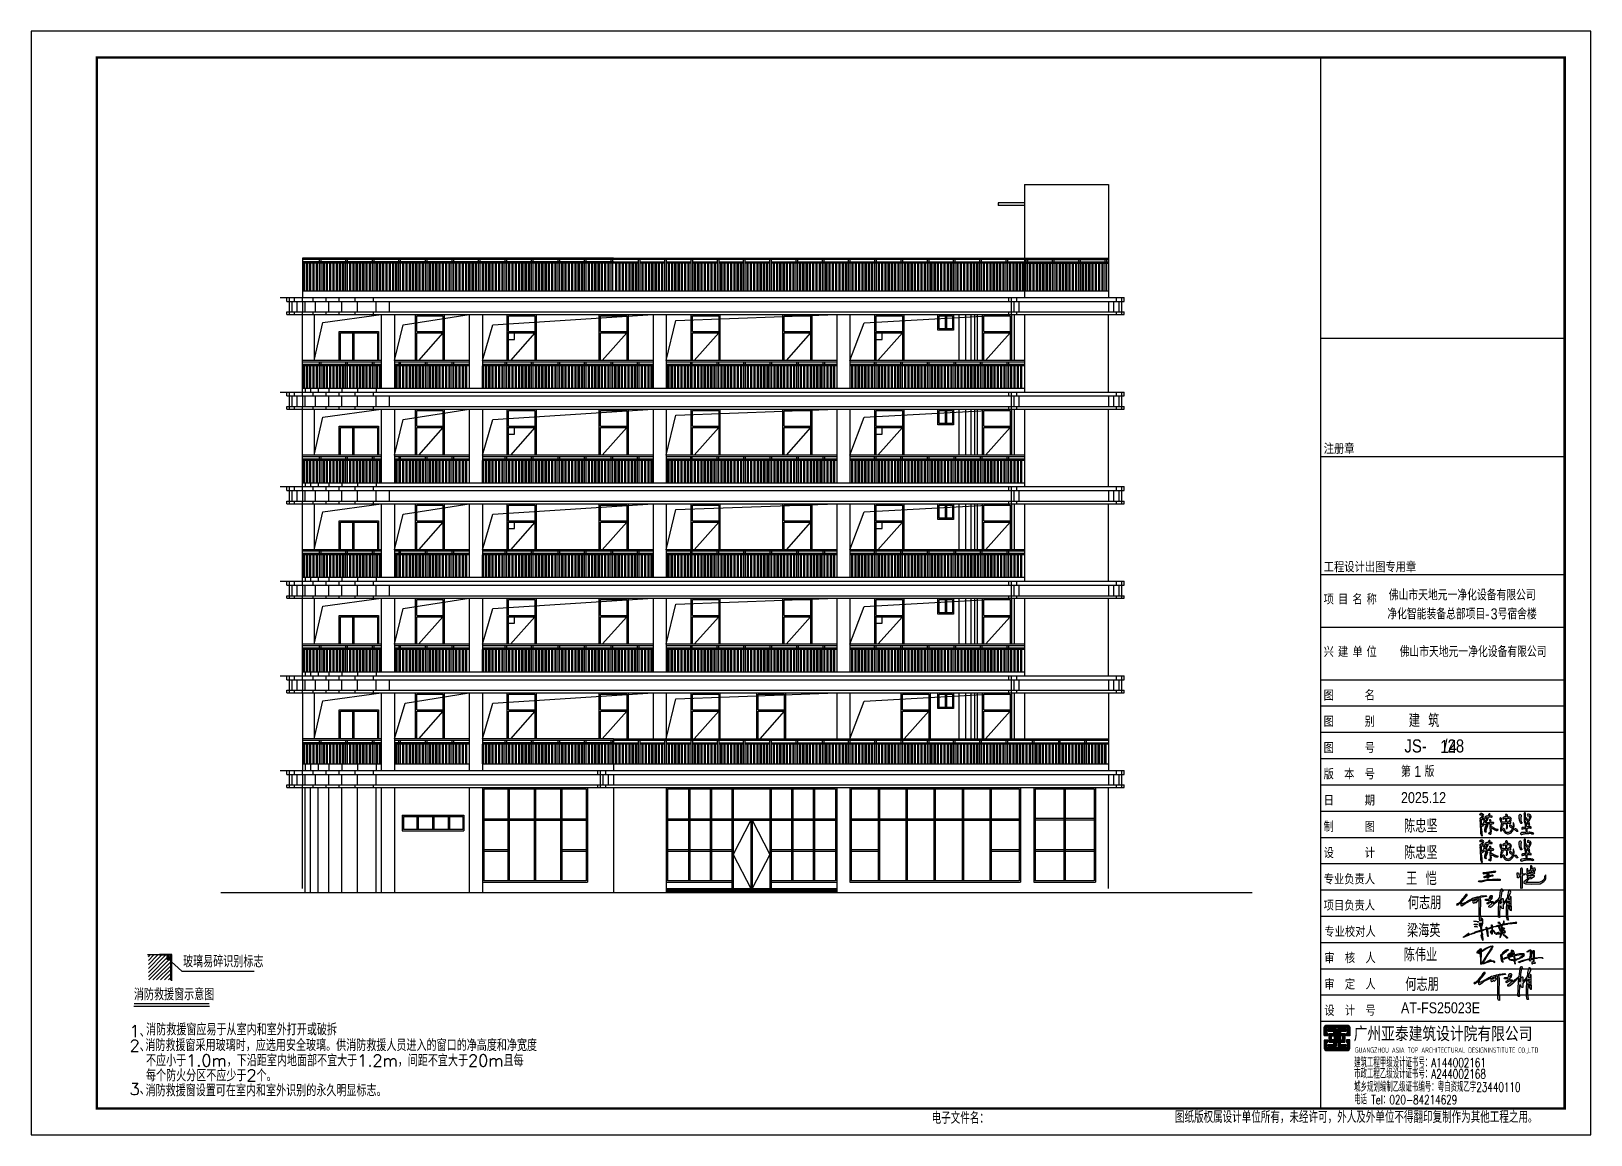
# Model space of a CAD drawing. Extents: x -1041549 to 749950, y -354245 to 17554.
# Drawn here: x -850714 to -791314, y -189936 to -147936 of the extents above; entities that cross this region are included whole.
import ezdxf
from ezdxf.enums import TextEntityAlignment as Align

# ---------------------------------------------------------------- set-up
doc = ezdxf.new("R2010")
doc.units = 0
doc.header["$LTSCALE"] = 1000
doc.header["$MEASUREMENT"] = 0
doc.linetypes.add('DOTE', pattern=[2.42, 2, -0.2, 0.02, -0.2])
for name, color, linetype in [('13', 13, 'Continuous'), ('14', 1, 'Continuous'), ('4', 4, 'Continuous'), ('8', 8, 'Continuous'), ('_0', 7, 'Continuous'), ('a43', 43, 'Continuous'), ('DIM_LEAD', 3, 'Continuous'), ('DIM_SYMB', 3, 'Continuous'), ('DOTE', 1, 'Continuous'), ('PUB_TEXT', 7, 'Continuous'), ('PUB_TITLE', 4, 'Continuous'), ('RAS2DXF', 7, 'Continuous'), ('图签-Xi$0$RAS2DXF', 7, 'Continuous'), ('填充2', 45, 'Continuous')]:
    doc.layers.add(name, color=color, linetype=linetype)
doc.styles.add('_HZTXT', font='gs_txt.shx', dxfattribs={"width": 0.8, "bigfont": 'HZTXT.shx'})
doc.styles.add('_TCH_DIM', font='SIMPLEX', dxfattribs={"bigfont": 'GBCBIG'})
doc.styles.add('_TCH_SPACE', font='SIMPLEX', dxfattribs={"height": 5, "bigfont": 'GBCBIG'})
doc.styles.add('HT', font='simhei.ttf', dxfattribs={"width": 0.7})
doc.styles.add('hztxt', font='romand_pkpm', dxfattribs={"bigfont": 'gbcbig'})
doc.styles.get("Standard").update_dxf_attribs({"font": 'gbenor.shx', "bigfont": 'gbcbig.shx'})
doc.styles.add('宋体', font='')
doc.styles.get('宋体').set_extended_font_data('宋体')

msp = doc.modelspace()

# ---------------------------------------------------------------- texts
at = {"layer": '13', "color": 7, "style": '_HZTXT', "width": 0.85}
msp.add_text('14', height=500, dxfattribs=at).set_placement((-797047.1, -175407.8))
at = {"layer": 'PUB_TEXT', "style": '_TCH_DIM'}
msp.add_text('玻璃易碎识别标志', height=450.12, dxfattribs=at).set_placement((-844929, -183563.9))
at = {"layer": 'PUB_TEXT'}
msp.add_text('消防救援窗示意图', height=450.12, dxfattribs=at).set_placement((-846802.4, -184816.6, 0))
at = {"layer": 'PUB_TEXT', "extrusion": (0, -9.5104e-06, 1), "style": '_TCH_SPACE'}
for s, p in [('1、', (-846966.4, -186219, 1.9)), ('消防救援窗应易于从室内和室外打开或破拆', (-846334.9, -186152, 1.9)), ('2、', (-846966.4, -186771.5, 1.9)), ('消防救援窗采用玻璃时，应选用安全玻璃。供消防救援人员进入的窗口的净高度和净宽度', (-846366.3, -186750.4, 1.9)), ('不应小于1.0m，下沿距室内地面部不宜大于1.2m，间距不宜大于20m且每', (-846341.3, -187332.7, 1.9)), ('每个防火分区不应少于2个。', (-846341.3, -187901, 1.9)), ('3、', (-846966.4, -188419, 1.9)), ('消防救援窗设置可在室内和室外识别的永久明显标志。', (-846356.9, -188471.5, 1.9))]:
    msp.add_text(s, height=450, dxfattribs=at).set_placement(p)

# ---------------------------------------------------------------- blocks, each defined once
blk = doc.blocks.new('A$C19b2a2d4')
at = {"color": 2}
for p, q in [((0, 2400), (31900, 2400)), ((0, 2250), (0, 2400)), ((3300, 2250), (3300, 2400)), ((27500, 2250), (27500, 2400)), ((31900, 2250), (31900, 2400)), ((0, 2250), (31900, 2250)), ((0, 1850), (31900, 1850)), ((0, 1750), (0, 1850)), ((100, 1850), (100, 2250)), ((3300, 1750), (3300, 1850)), ((3400, 1850), (3400, 2250)), ((27500, 1750), (27500, 1850)), ((27600, 1850), (27600, 2250)), ((31800, 1850), (31800, 2250)), ((31900, 1750), (31900, 1850)), ((0, 1750), (31900, 1750)), ((600, -1050), (28100, -1050))]:
    blk.add_line(p, q, dxfattribs=at)
at = {"color": 8}
for p, q in [((100, 2250), (100, 2400)), ((300, 2250), (300, 2400)), ((600, 2250), (600, 2400)), ((1000, 2250), (1000, 2400)), ((1500, 2250), (1500, 2400)), ((2000, 2250), (2000, 2400)), ((2600, 2250), (2600, 2400)), ((27600, 2250), (27600, 2400)), ((27800, 2250), (27800, 2400)), ((31600, 2250), (31600, 2400)), ((31800, 2250), (31800, 2400)), ((100, 1750), (100, 1850)), ((200, 1850), (200, 2250)), ((300, 1750), (300, 1850)), ((400, 1850), (400, 2250)), ((600, 1750), (600, 1850)), ((700, 1850), (700, 2250)), ((1000, 1750), (1000, 1850)), ((1100, 1850), (1100, 2250)), ((1500, 1750), (1500, 1850)), ((1600, 1850), (1600, 2250)), ((2000, 1750), (2000, 1850)), ((2100, 1850), (2100, 2250)), ((2600, 1750), (2600, 1850)), ((2700, 1850), (2700, 2250)), ((27600, 1750), (27600, 1850)), ((27700, 1850), (27700, 2250)), ((27800, 1750), (27800, 1850)), ((27900, 1850), (27900, 2250)), ((31300, 2250), (31300, 1850)), ((31500, 1850), (31500, 2250)), ((31600, 1750), (31600, 1850)), ((31700, 1850), (31700, 2250)), ((31800, 1750), (31800, 1850)), ((25600, 1750), (25600, 0)), ((25850, 1750), (25850, 0)), ((26050, 1750), (26050, 0)), ((26200, 1750), (26200, 0)), ((26300, 1750), (26300, 0)), ((27700, 1750), (27700, 0)), ((5950, 1050), (5017, 0)), ((9450, 1050), (8517, 0)), ((12950, 1050), (12017, 0)), ((16450, 1050), (15517, 0)), ((19950, 1050), (19017, 0)), ((23450, 1050), (22517, 0)), ((27550, 1050), (26617, 0)), ((700, -1050), (700, -1200)), ((900, -1050), (900, -1200)), ((1200, -1050), (1200, -1200)), ((1600, -1050), (1600, -1200)), ((2100, -1050), (2100, -1200)), ((2700, -1050), (2700, -1200)), ((3400, -1050), (3400, -1200))]:
    blk.add_line(p, q, dxfattribs=at)
for p, q in [((600, 2250), (600, 1850)), ((3900, 2250), (3900, 1850)), ((600, -1200), (600, 1750)), ((1048, 1750), (1048, 0)), ((3600, 1750), (3600, -1050)), ((4100, 1750), (4100, -1050)), ((6950, 1750), (6950, -1050)), ((7450, 1750), (7450, -1050)), ((13950, 1750), (13950, -1050)), ((14450, 1750), (14450, -1050)), ((20950, 1750), (20950, -1050)), ((21450, 1750), (21450, -1050)), ((28100, 1750), (28100, -1200)), ((31300, -1200), (31300, 1750))]:
    blk.add_line(p, q)
at = {"color": 4}
for p, q in [((25075, 1700), (25075, 1200)), ((25125, 1700), (25125, 1200)), ((2500, 1050), (2500, 0)), ((2550, 1050), (2550, 0)), ((4950, 1100), (5950, 1100)), ((4950, 1050), (5950, 1050)), ((8450, 1100), (9450, 1100)), ((8450, 1050), (9450, 1050)), ((11950, 1100), (12950, 1100)), ((11950, 1050), (12950, 1050)), ((15450, 1100), (16450, 1100)), ((15450, 1050), (16450, 1050)), ((18950, 1100), (19950, 1100)), ((18950, 1050), (19950, 1050)), ((22450, 1100), (23450, 1100)), ((22450, 1050), (23450, 1050)), ((26550, 1100), (27550, 1100)), ((26550, 1050), (27550, 1050))]:
    blk.add_line(p, q, dxfattribs=at)
at = {"color": 8}
for points in [[(1048, 0), (1377, 1446), (3600, 1750)], [(4100, 0), (4438, 1357), (6950, 1750)], [(7450, 0), (7849, 1357), (13950, 1750)], [(14450, 0), (14814, 1525), (20950, 1750)], [(21450, 0), (21992, 1439), (27600, 1750)]]:
    blk.add_lwpolyline(points, dxfattribs=at)
at = {"color": 2}
for points in [[(4900, 0), (4900, 1750), (6000, 1750), (6000, 0)], [(8400, 0), (8400, 1750), (9500, 1750), (9500, 0)], [(11900, 0), (11900, 1750), (13000, 1750), (13000, 0)], [(15400, 0), (15400, 1750), (16500, 1750), (16500, 0)], [(18900, 0), (18900, 1750), (20000, 1750), (20000, 0)], [(22400, 0), (22400, 1750), (23500, 1750), (23500, 0)], [(26500, 0), (26500, 1750), (27600, 1750), (27600, 0)], [(2000, 0), (2000, 1100), (3500, 1100), (3500, 0)]]:
    blk.add_lwpolyline(points, dxfattribs=at)
at = {"color": 4}
for points in [[(4950, 1100), (4950, 1700), (5950, 1700), (5950, 0)], [(8450, 1100), (8450, 1700), (9450, 1700), (9450, 0)], [(11950, 1100), (11950, 1700), (12950, 1700), (12950, 0)], [(15450, 1100), (15450, 1700), (16450, 1700), (16450, 0)], [(18950, 1100), (18950, 1700), (19950, 1700), (19950, 0)], [(22450, 1100), (22450, 1700), (23450, 1700), (23450, 0)], [(26550, 1100), (26550, 1700), (27550, 1700), (27550, 0)], [(2050, 0), (2050, 1050), (3450, 1050), (3450, 0)], [(4950, 0), (4950, 1050)], [(8450, 0), (8450, 1050)], [(11950, 0), (11950, 1050)], [(15450, 0), (15450, 1050)], [(18950, 0), (18950, 1050)], [(22450, 0), (22450, 1050)], [(26550, 0), (26550, 1050)]]:
    blk.add_lwpolyline(points, dxfattribs=at)
at = {"color": 2}
blk.add_lwpolyline([(24800, 1750), (25400, 1750), (25400, 1150), (24800, 1150)], close=True, dxfattribs=at)
at = {"color": 4}
blk.add_lwpolyline([(24850, 1700), (25350, 1700), (25350, 1200), (24850, 1200)], close=True, dxfattribs=at)
at = {"layer": 'a43'}
for p, q in [((3600, 0), (600, 0)), ((6950, 0), (4100, 0)), ((13950, 0), (7450, 0)), ((20950, 0), (14450, 0)), ((28100, 0), (21450, 0)), ((3600, -60), (600, -60)), ((3600, -150), (600, -150)), ((3600, -200), (600, -200)), ((6950, -60), (4100, -60)), ((6950, -150), (4100, -150)), ((6950, -200), (4100, -200)), ((13950, -200), (7449, -200)), ((13950, -60), (7450, -60)), ((13950, -150), (7450, -150)), ((20950, -60), (14450, -60)), ((20950, -150), (14450, -150)), ((20950, -200), (14450, -200)), ((28100, -60), (21450, -60)), ((28100, -150), (21450, -150)), ((28100, -200), (21450, -200))]:
    blk.add_line(p, q, dxfattribs=at)
for points in [[(630, -1050), (630, -200)], [(660, -200), (660, -1050)], [(755, -1050), (755, -200)], [(785, -200), (785, -1050)], [(880, -1050), (880, -200)], [(910, -200), (910, -1050)], [(1005, -1050), (1005, -200)], [(1035, -200), (1035, -1050)], [(1130, -1050), (1130, -200)], [(1160, -200), (1160, -1050)], [(1245, -1050), (1245, -60)], [(1295, -60), (1295, -1050)], [(1390, -1050), (1390, -200)], [(1420, -200), (1420, -1050)], [(1515, -1050), (1515, -200)], [(1545, -200), (1545, -1050)], [(1640, -1050), (1640, -200)], [(1670, -200), (1670, -1050)], [(1765, -1050), (1765, -200)], [(1795, -200), (1795, -1050)], [(1890, -1050), (1890, -200)], [(1920, -200), (1920, -1050)], [(2015, -1050), (2015, -200)], [(2045, -200), (2045, -1050)], [(2140, -1050), (2140, -200)], [(2170, -200), (2170, -1050)], [(2255, -1050), (2255, -60)], [(2305, -60), (2305, -1050)], [(2400, -1050), (2400, -200)], [(2430, -200), (2430, -1050)], [(2525, -1050), (2525, -200)], [(2555, -200), (2555, -1050)], [(2650, -1050), (2650, -200)], [(2680, -200), (2680, -1050)], [(2775, -1050), (2775, -200)], [(2805, -200), (2805, -1050)], [(2900, -1050), (2900, -200)], [(2930, -200), (2930, -1050)], [(3025, -1050), (3025, -200)], [(3055, -200), (3055, -1050)], [(3150, -1050), (3150, -200)], [(3180, -200), (3180, -1050)], [(3265, -1050), (3265, -60)], [(3315, -60), (3315, -1050)], [(3410, -1050), (3410, -200)], [(3440, -200), (3440, -1050)], [(3535, -1050), (3535, -200)], [(3565, -200), (3565, -1050)], [(4160, -1050), (4160, -200)], [(4190, -200), (4190, -1050)], [(4275, -1050), (4275, -60)], [(4325, -60), (4325, -1050)], [(4420, -1050), (4420, -200)], [(4450, -200), (4450, -1050)], [(4545, -1050), (4545, -200)], [(4575, -200), (4575, -1050)], [(4670, -1050), (4670, -200)], [(4700, -200), (4700, -1050)], [(4795, -1050), (4795, -200)], [(4825, -200), (4825, -1050)], [(4920, -1050), (4920, -200)], [(4950, -200), (4950, -1050)], [(5045, -1050), (5045, -200)], [(5075, -200), (5075, -1050)], [(5170, -1050), (5170, -200)], [(5200, -200), (5200, -1050)], [(5285, -1050), (5285, -60)], [(5335, -60), (5335, -1050)], [(5430, -1050), (5430, -200)], [(5460, -200), (5460, -1050)], [(5555, -1050), (5555, -200)], [(5585, -200), (5585, -1050)], [(5680, -1050), (5680, -200)], [(5710, -200), (5710, -1050)], [(5805, -1050), (5805, -200)], [(5835, -200), (5835, -1050)], [(5930, -1050), (5930, -200)], [(5960, -200), (5960, -1050)], [(6055, -1050), (6055, -200)], [(6085, -200), (6085, -1050)], [(6180, -1050), (6180, -200)], [(6210, -200), (6210, -1050)], [(6295, -1050), (6295, -60)], [(6345, -60), (6345, -1050)], [(6439, -1050), (6439, -200)], [(6469, -200), (6469, -1050)], [(6564, -1050), (6564, -200)], [(6594, -200), (6594, -1050)], [(6689, -1050), (6689, -200)], [(6719, -200), (6719, -1050)], [(6814, -1050), (6814, -200)], [(6844, -200), (6844, -1050)], [(7449, -1050), (7449, -200)], [(7479, -200), (7479, -1050)], [(7574, -1050), (7574, -200)], [(7604, -200), (7604, -1050)], [(7699, -1050), (7699, -200)], [(7729, -200), (7729, -1050)], [(7824, -1050), (7824, -200)], [(7854, -200), (7854, -1050)], [(7949, -1050), (7949, -200)], [(7979, -200), (7979, -1050)], [(8074, -1050), (8074, -200)], [(8104, -200), (8104, -1050)], [(8199, -1050), (8199, -200)], [(8229, -200), (8229, -1050)], [(8314, -1050), (8314, -60)], [(8364, -60), (8364, -1050)], [(8459, -1050), (8459, -200)], [(8489, -200), (8489, -1050)], [(8584, -1050), (8584, -200)], [(8614, -200), (8614, -1050)], [(8709, -1050), (8709, -200)], [(8739, -200), (8739, -1050)], [(8834, -1050), (8834, -200)], [(8864, -200), (8864, -1050)], [(8959, -1050), (8959, -200)], [(8989, -200), (8989, -1050)], [(9084, -1050), (9084, -200)], [(9114, -200), (9114, -1050)], [(9209, -1050), (9209, -200)], [(9239, -200), (9239, -1050)], [(9324, -1050), (9324, -60)], [(9374, -60), (9374, -1050)], [(9469, -1050), (9469, -200)], [(9499, -200), (9499, -1050)], [(9594, -1050), (9594, -200)], [(9624, -200), (9624, -1050)], [(9719, -1050), (9719, -200)], [(9749, -200), (9749, -1050)], [(9844, -1050), (9844, -200)], [(9874, -200), (9874, -1050)], [(9969, -1050), (9969, -200)], [(9999, -200), (9999, -1050)], [(10094, -1050), (10094, -200)], [(10124, -200), (10124, -1050)], [(10219, -1050), (10219, -200)], [(10249, -200), (10249, -1050)], [(10334, -1050), (10334, -60)], [(10384, -60), (10384, -1050)], [(10479, -1050), (10479, -200)], [(10509, -200), (10509, -1050)], [(10604, -1050), (10604, -200)], [(10634, -200), (10634, -1050)], [(10729, -1050), (10729, -200)], [(10759, -200), (10759, -1050)], [(10854, -1050), (10854, -200)], [(10884, -200), (10884, -1050)], [(10979, -1050), (10979, -200)], [(11009, -200), (11009, -1050)], [(11104, -1050), (11104, -200)], [(11134, -200), (11134, -1050)], [(11229, -1050), (11229, -200)], [(11259, -200), (11259, -1050)], [(11344, -1050), (11344, -60)], [(11394, -60), (11394, -1050)], [(11489, -1050), (11489, -200)], [(11519, -200), (11519, -1050)], [(11614, -1050), (11614, -200)], [(11644, -200), (11644, -1050)], [(11739, -1050), (11739, -200)], [(11769, -200), (11769, -1050)], [(11864, -1050), (11864, -200)], [(11894, -200), (11894, -1050)], [(11989, -1050), (11989, -200)], [(12019, -200), (12019, -1050)], [(12114, -1050), (12114, -200)], [(12144, -200), (12144, -1050)], [(12239, -1050), (12239, -200)], [(12269, -200), (12269, -1050)], [(12354, -1050), (12354, -60)], [(12404, -60), (12404, -1050)], [(12499, -1050), (12499, -200)], [(12529, -200), (12529, -1050)], [(12624, -1050), (12624, -200)], [(12654, -200), (12654, -1050)], [(12749, -1050), (12749, -200)], [(12779, -200), (12779, -1050)], [(12874, -1050), (12874, -200)], [(12904, -200), (12904, -1050)], [(12999, -1050), (12999, -200)], [(13029, -200), (13029, -1050)], [(13124, -1050), (13124, -200)], [(13154, -200), (13154, -1050)], [(13249, -1050), (13249, -200)], [(13279, -200), (13279, -1050)], [(13364, -1050), (13364, -60)], [(13414, -60), (13414, -1050)], [(13509, -1050), (13509, -200)], [(13539, -200), (13539, -1050)], [(13634, -1050), (13634, -200)], [(13664, -200), (13664, -1050)], [(13759, -1050), (13759, -200)], [(13789, -200), (13789, -1050)], [(13884, -1050), (13884, -200)], [(13914, -200), (13914, -1050)], [(14519, -1050), (14519, -200)], [(14549, -200), (14549, -1050)], [(14644, -1050), (14644, -200)], [(14674, -200), (14674, -1050)], [(14769, -1050), (14769, -200)], [(14799, -200), (14799, -1050)], [(14894, -1050), (14894, -200)], [(14924, -200), (14924, -1050)], [(15019, -1050), (15019, -200)], [(15049, -200), (15049, -1050)], [(15144, -1050), (15144, -200)], [(15174, -200), (15174, -1050)], [(15269, -1050), (15269, -200)], [(15299, -200), (15299, -1050)], [(15384, -1050), (15384, -60)], [(15434, -60), (15434, -1050)], [(15529, -1050), (15529, -200)], [(15559, -200), (15559, -1050)], [(15654, -1050), (15654, -200)], [(15684, -200), (15684, -1050)], [(15779, -1050), (15779, -200)], [(15809, -200), (15809, -1050)], [(15904, -1050), (15904, -200)], [(15934, -200), (15934, -1050)], [(16029, -1050), (16029, -200)], [(16059, -200), (16059, -1050)], [(16154, -1050), (16154, -200)], [(16184, -200), (16184, -1050)], [(16279, -1050), (16279, -200)], [(16309, -200), (16309, -1050)], [(16394, -1050), (16394, -60)], [(16444, -60), (16444, -1050)], [(16539, -1050), (16539, -200)], [(16569, -200), (16569, -1050)], [(16664, -1050), (16664, -200)], [(16694, -200), (16694, -1050)], [(16789, -1050), (16789, -200)], [(16819, -200), (16819, -1050)], [(16914, -1050), (16914, -200)], [(16944, -200), (16944, -1050)], [(17039, -1050), (17039, -200)], [(17069, -200), (17069, -1050)], [(17164, -1050), (17164, -200)], [(17194, -200), (17194, -1050)], [(17289, -1050), (17289, -200)], [(17319, -200), (17319, -1050)], [(17404, -1050), (17404, -60)], [(17454, -60), (17454, -1050)], [(17549, -1050), (17549, -200)], [(17579, -200), (17579, -1050)], [(17674, -1050), (17674, -200)], [(17704, -200), (17704, -1050)], [(17799, -1050), (17799, -200)], [(17829, -200), (17829, -1050)], [(17924, -1050), (17924, -200)], [(17954, -200), (17954, -1050)], [(18049, -1050), (18049, -200)], [(18079, -200), (18079, -1050)], [(18174, -1050), (18174, -200)], [(18204, -200), (18204, -1050)], [(18299, -1050), (18299, -200)], [(18329, -200), (18329, -1050)], [(18414, -1050), (18414, -60)], [(18464, -60), (18464, -1050)], [(18558, -1050), (18558, -200)], [(18588, -200), (18588, -1050)], [(18683, -1050), (18683, -200)], [(18713, -200), (18713, -1050)], [(18808, -1050), (18808, -200)], [(18838, -200), (18838, -1050)], [(18933, -1050), (18933, -200)], [(18963, -200), (18963, -1050)], [(19058, -1050), (19058, -200)], [(19088, -200), (19088, -1050)], [(19183, -1050), (19183, -200)], [(19213, -200), (19213, -1050)], [(19308, -1050), (19308, -200)], [(19338, -200), (19338, -1050)], [(19423, -1050), (19423, -60)], [(19473, -60), (19473, -1050)], [(19568, -1050), (19568, -200)], [(19598, -200), (19598, -1050)], [(19693, -1050), (19693, -200)], [(19723, -200), (19723, -1050)], [(19818, -1050), (19818, -200)], [(19848, -200), (19848, -1050)], [(19943, -1050), (19943, -200)], [(19973, -200), (19973, -1050)], [(20068, -1050), (20068, -200)], [(20098, -200), (20098, -1050)], [(20193, -1050), (20193, -200)], [(20223, -200), (20223, -1050)], [(20318, -1050), (20318, -200)], [(20348, -200), (20348, -1050)], [(20433, -1050), (20433, -60)], [(20483, -60), (20483, -1050)], [(20578, -1050), (20578, -200)], [(20608, -200), (20608, -1050)], [(20703, -1050), (20703, -200)], [(20733, -200), (20733, -1050)], [(20828, -1050), (20828, -200)], [(20858, -200), (20858, -1050)], [(21519, -1050), (21519, -200)], [(21549, -200), (21549, -1050)], [(21644, -1050), (21644, -200)], [(21674, -200), (21674, -1050)], [(21769, -1050), (21769, -200)], [(21799, -200), (21799, -1050)], [(21894, -1050), (21894, -200)], [(21924, -200), (21924, -1050)], [(22019, -1050), (22019, -200)], [(22049, -200), (22049, -1050)], [(22144, -1050), (22144, -200)], [(22174, -200), (22174, -1050)], [(22269, -1050), (22269, -200)], [(22299, -200), (22299, -1050)], [(22384, -1050), (22384, -60)], [(22434, -60), (22434, -1050)], [(22529, -1050), (22529, -200)], [(22559, -200), (22559, -1050)], [(22654, -1050), (22654, -200)], [(22684, -200), (22684, -1050)], [(22779, -1050), (22779, -200)], [(22809, -200), (22809, -1050)], [(22904, -1050), (22904, -200)], [(22934, -200), (22934, -1050)], [(23029, -1050), (23029, -200)], [(23059, -200), (23059, -1050)], [(23154, -1050), (23154, -200)], [(23184, -200), (23184, -1050)], [(23279, -1050), (23279, -200)], [(23309, -200), (23309, -1050)], [(23394, -1050), (23394, -60)], [(23444, -60), (23444, -1050)], [(23539, -1050), (23539, -200)], [(23569, -200), (23569, -1050)], [(23664, -1050), (23664, -200)], [(23694, -200), (23694, -1050)], [(23789, -1050), (23789, -200)], [(23819, -200), (23819, -1050)], [(23914, -1050), (23914, -200)], [(23944, -200), (23944, -1050)], [(24039, -1050), (24039, -200)], [(24069, -200), (24069, -1050)], [(24164, -1050), (24164, -200)], [(24194, -200), (24194, -1050)], [(24289, -1050), (24289, -200)], [(24319, -200), (24319, -1050)], [(24404, -1050), (24404, -60)], [(24454, -60), (24454, -1050)], [(24549, -1050), (24549, -200)], [(24579, -200), (24579, -1050)], [(24674, -1050), (24674, -200)], [(24704, -200), (24704, -1050)], [(24799, -1050), (24799, -200)], [(24829, -200), (24829, -1050)], [(24924, -1050), (24924, -200)], [(24954, -200), (24954, -1050)], [(25049, -1050), (25049, -200)], [(25079, -200), (25079, -1050)], [(25174, -1050), (25174, -200)], [(25204, -200), (25204, -1050)], [(25299, -1050), (25299, -200)], [(25329, -200), (25329, -1050)], [(25414, -1050), (25414, -60)], [(25464, -60), (25464, -1050)], [(25558, -1050), (25558, -200)], [(25588, -200), (25588, -1050)], [(25683, -1050), (25683, -200)], [(25713, -200), (25713, -1050)], [(25808, -1050), (25808, -200)], [(25838, -200), (25838, -1050)], [(25933, -1050), (25933, -200)], [(25963, -200), (25963, -1050)], [(26058, -1050), (26058, -200)], [(26088, -200), (26088, -1050)], [(26183, -1050), (26183, -200)], [(26213, -200), (26213, -1050)], [(26308, -1050), (26308, -200)], [(26338, -200), (26338, -1050)], [(26423, -1050), (26423, -60)], [(26473, -60), (26473, -1050)], [(26568, -1050), (26568, -200)], [(26598, -200), (26598, -1050)], [(26693, -1050), (26693, -200)], [(26723, -200), (26723, -1050)], [(26818, -1050), (26818, -200)], [(26848, -200), (26848, -1050)], [(26943, -1050), (26943, -200)], [(26973, -200), (26973, -1050)], [(27068, -1050), (27068, -200)], [(27098, -200), (27098, -1050)], [(27193, -1050), (27193, -200)], [(27223, -200), (27223, -1050)], [(27318, -1050), (27318, -200)], [(27348, -200), (27348, -1050)], [(27433, -1050), (27433, -60)], [(27483, -60), (27483, -1050)], [(27578, -1050), (27578, -200)], [(27608, -200), (27608, -1050)], [(27703, -1050), (27703, -200)], [(27733, -200), (27733, -1050)], [(27828, -1050), (27828, -200)], [(27858, -200), (27858, -1050)], [(27953, -1050), (27953, -200)], [(27983, -200), (27983, -1050)]]:
    blk.add_lwpolyline(points, dxfattribs=at)
blk = doc.blocks.new('图签-Xi$0$A$C38097BB6')
at = {"linetype": 'Continuous'}
h = blk.add_hatch(color=4, dxfattribs=at)
h.dxf.hatch_style = 1
h.paths.add_polyline_path([(1561, 923), (1554, 964), (1629, 1032), (1643, 1162), (1622, 1183), (1575, 1183), (1527, 1128), (1499, 1025), (1356, 1019), (1335, 998), (1349, 964), (1499, 964), (1513, 916), (1417, 868), (1417, 813), (1451, 800), (1520, 854), (1650, 875), (1629, 827), (1492, 711), (1492, 663), (1547, 656), (1602, 683), (1711, 786), (1814, 875), (1923, 991), (1951, 998), (1951, 909), (1937, 896), (1917, 519), (1910, 253), (1923, 225), (1964, 218), (1971, 232), (1958, 341), (1971, 697), (2040, 697), (2040, 677), (2067, 608), (2115, 601), (2115, 772), (2156, 820), (2259, 943), (2272, 991), (2286, 991), (2286, 800), (2272, 608), (2272, 239), (2306, 102), (2354, 102), (2347, 129), (2313, 355), (2327, 759), (2361, 745), (2373, 746), (2375, 752), (2416, 759), (2423, 663), (2402, 670), (2395, 704), (2382, 704), (2382, 725), (2368, 725), (2382, 615), (2436, 533), (2450, 533), (2484, 526), (2484, 663), (2471, 772), (2471, 1128), (2423, 1142), (2416, 1005), (2354, 1005), (2368, 1149), (2382, 1183), (2395, 1183), (2409, 1231), (2457, 1326), (2436, 1409), (2402, 1429), (2361, 1402), (2320, 1231), (2313, 1183), (2300, 1067), (2259, 1025), (2252, 998), (2224, 971), (2224, 964), (2142, 882), (2115, 868), (2122, 1039), (2101, 1053), (2074, 1053), (2053, 1012), (2005, 991), (2026, 1162), (2067, 1381), (2115, 1381), (2088, 1443), (2060, 1477), (2033, 1477), (2005, 1402), (1971, 1162), (1964, 1080), (1896, 1012), (1869, 998), (1814, 943), (1787, 930), (1787, 909), (1725, 868), (1684, 848), (1698, 889), (1677, 923)])
h.paths.add_polyline_path([(1561, 1046), (1595, 1121), (1608, 1108), (1595, 1060)], flags=16)
h.paths.add_polyline_path([(2005, 978), (2019, 978), (2026, 868), (2012, 834), (1992, 834)], flags=16)
h.paths.add_polyline_path([(2341, 861), (2347, 937), (2402, 943), (2389, 896)], flags=16)
h.paths.add_polyline_path([(2382, 812), (2382, 841), (2416, 854), (2416, 807)], flags=16)
h = blk.add_hatch(color=4, dxfattribs=at)
h.dxf.hatch_style = 1
h.paths.add_polyline_path([(254, 848), (254, 800), (254, 738), (268, 738), (302, 731), (453, 827), (473, 848), (761, 991), (774, 991), (781, 875), (815, 848), (863, 868), (870, 889), (891, 889), (932, 861), (993, 937), (1014, 976), (1002, 995), (966, 984), (966, 1032), (946, 1058), (1048, 1080), (1062, 998), (1062, 697), (1062, 383), (1075, 123), (1096, 68), (1137, 61), (1144, 253), (1123, 253), (1103, 362), (1123, 978), (1096, 1101), (1390, 1142), (1369, 1190), (1356, 1190), (1144, 1162), (1133, 1155), (1089, 1142), (1007, 1128), (981, 1121), (945, 1108), (933, 1104), (921, 1101), (891, 1094), (866, 1090), (822, 1080), (798, 1071), (770, 1059), (713, 1025), (696, 1014), (644, 991), (627, 980), (583, 957), (560, 941), (521, 923), (513, 917), (502, 903), (487, 889), (405, 861), (405, 848), (316, 820), (282, 882), (275, 882), (248, 909), (200, 882), (166, 848), (145, 827), (108, 810), (63, 788), (83, 759), (131, 779), (166, 813), (228, 837)])
h.paths.add_polyline_path([(836, 950), (843, 1025), (904, 1039), (897, 984), (863, 950)], flags=16)
h = blk.add_hatch(color=4, dxfattribs=at)
h.dxf.hatch_style = 1
h.paths.add_polyline_path([(248, 909), (275, 882), (405, 1039), (514, 1162), (535, 1190), (535, 1231), (480, 1231), (431, 1170), (405, 1135), (371, 1081), (350, 1046)])
for p, q in [((248, 909), (350, 1046)), ((1014, 976), (1002, 995))]:
    blk.add_line(p, q, dxfattribs=at)
at = {"layer": '图签-Xi$0$RAS2DXF', "color": 0}
for points in [[(2361, 745, 0), (2327, 759, 0), (2313, 355, 0), (2347, 129, 0), (2354, 102, 0), (2306, 102, 0), (2272, 239, 0), (2272, 608, 0), (2286, 800, 0), (2286, 991, 0), (2272, 991, 0), (2259, 943, 0), (2156, 820, 0), (2115, 772, 0), (2115, 601, 0), (2067, 608, 0), (2040, 677, 0), (2040, 697, 0), (1971, 697, 0), (1958, 341, 0), (1971, 232, 0), (1964, 218, 0), (1923, 225, 0), (1910, 253, 0), (1917, 519, 0), (1937, 896, 0), (1951, 909, 0), (1951, 998, 0), (1923, 991, 0), (1814, 875, 0), (1711, 786, 0), (1602, 683, 0), (1547, 656, 0), (1492, 663, 0), (1492, 711, 0), (1629, 827, 0), (1650, 875, 0), (1520, 854, 0), (1451, 800, 0), (1417, 813, 0), (1417, 868, 0), (1513, 916, 0), (1499, 964, 0), (1349, 964, 0), (1335, 998, 0), (1356, 1019, 0), (1499, 1025, 0), (1527, 1128, 0), (1575, 1183, 0), (1622, 1183, 0), (1643, 1162, 0), (1629, 1032, 0), (1554, 964, 0), (1561, 923, 0), (1677, 923, 0), (1698, 889, 0), (1684, 848, 0), (1725, 868, 0), (1787, 909, 0), (1787, 930, 0), (1814, 943, 0), (1869, 998, 0), (1896, 1012, 0), (1964, 1080, 0), (1971, 1162, 0), (2005, 1402, 0), (2033, 1477, 0), (2060, 1477, 0), (2088, 1443, 0), (2115, 1381, 0), (2067, 1381, 0), (2026, 1162, 0), (2005, 991, 0), (2053, 1012, 0), (2074, 1053, 0), (2101, 1053, 0), (2122, 1039, 0), (2115, 868, 0), (2142, 882, 0), (2224, 964, 0)], [(2368, 725, 0), (2375, 752, 0), (2416, 759, 0), (2423, 663, 0), (2402, 670, 0), (2395, 704, 0), (2382, 704, 0), (2382, 725, 0), (2368, 725, 0), (2382, 615, 0), (2436, 533, 0), (2450, 533, 0), (2484, 526, 0), (2484, 663, 0), (2471, 772, 0), (2471, 1128, 0), (2423, 1142, 0), (2416, 1005, 0), (2354, 1005, 0), (2368, 1149, 0), (2382, 1183, 0), (2395, 1183, 0), (2409, 1231, 0), (2457, 1326, 0), (2436, 1409, 0), (2402, 1429, 0), (2361, 1402, 0), (2320, 1231, 0), (2313, 1183, 0), (2300, 1067, 0), (2259, 1025, 0), (2252, 998, 0), (2224, 971, 0), (2224, 964, 0), (2224, 964, 0), (2224, 964, 0)], [(145, 827, 0), (108, 810, 0), (63, 788, 0), (83, 759, 0), (131, 779, 0), (166, 813, 0), (228, 837, 0), (254, 848, 0), (254, 800, 0), (254, 738, 0), (268, 738, 0), (302, 731, 0), (453, 827, 0), (473, 848, 0), (761, 991, 0), (774, 991, 0), (781, 875, 0), (815, 848, 0), (863, 868, 0), (870, 889, 0), (891, 889, 0), (932, 861, 0), (993, 937, 0), (1014, 976, 0)], [(145, 827, 0), (166, 848, 0), (200, 882, 0), (248, 909, 0), (275, 882, 0), (282, 882, 0), (316, 820, 0), (405, 848, 0), (405, 861, 0), (487, 889, 0), (502, 903, 0), (513, 917, 0), (521, 923, 0), (560, 941, 0), (583, 957, 0), (627, 980, 0), (644, 991, 0), (696, 1014, 0), (713, 1025, 0), (770, 1059, 0), (798, 1071, 0), (822, 1080, 0), (866, 1090, 0), (891, 1094, 0), (921, 1101, 0), (933, 1104, 0), (945, 1108, 0), (981, 1121, 0), (1007, 1128, 0), (1089, 1142, 0), (1133, 1155, 0), (1144, 1162, 0), (1356, 1190, 0), (1369, 1190, 0), (1390, 1142, 0), (1096, 1101, 0), (1123, 978, 0), (1103, 362, 0), (1123, 253, 0), (1144, 253, 0), (1137, 61, 0), (1096, 68, 0), (1075, 123, 0), (1062, 383, 0), (1062, 697, 0), (1062, 998, 0), (1048, 1080, 0), (946, 1058, 0), (966, 1032, 0), (966, 984, 0), (1002, 995, 0)], [(275, 882, 0), (405, 1039, 0), (514, 1162, 0), (535, 1190, 0), (535, 1231, 0), (480, 1231, 0), (431, 1170, 0), (405, 1135, 0), (371, 1081, 0), (350, 1046, 0), (350, 1046, 0), (350, 1046, 0)], [(836, 950, 0), (843, 1025, 0), (904, 1039, 0), (897, 984, 0), (863, 950, 0), (836, 950, 0)], [(1608, 1108, 0), (1595, 1121, 0), (1561, 1046, 0), (1595, 1060, 0), (1608, 1108, 0), (1608, 1108, 0)], [(1992, 834, 0), (2005, 978, 0), (2019, 978, 0), (2026, 868, 0), (2012, 834, 0), (1992, 834, 0)], [(2341, 861, 0), (2347, 937, 0), (2402, 943, 0), (2389, 896, 0), (2341, 861, 0)], [(2373, 746, 0), (2361, 745, 0)], [(2382, 807, 0), (2382, 841, 0), (2416, 854, 0), (2416, 807, 0), (2375, 813, 0)]]:
    blk.add_polyline3d(points, dxfattribs=at)
blk = doc.blocks.new('1')
h = blk.add_hatch(color=256)
edge = h.paths.add_edge_path()
edge.add_spline(control_points=[(19572, 62301), (19580, 62297), (19603, 62294), (19600, 62323), (19639, 62338), (19682, 62323), (19744, 62299), (19747, 62213), (19703, 62181), (19682, 62139), (19707, 62121), (19751, 62119), (19809, 62064), (19799, 61999), (19788, 61964), (19795, 61938), (19832, 61997), (19837, 62053), (19874, 62103), (19897, 62158), (19873, 62157), (19854, 62152), (19851, 62121), (19805, 62127), (19786, 62171), (19818, 62203), (19861, 62213), (19895, 62230), (19938, 62219), (19942, 62267), (19953, 62302), (19985, 62318), (20008, 62315), (20023, 62291), (19986, 62274), (19978, 62223), (20033, 62219), (20068, 62234), (20104, 62216), (20107, 62198), (20101, 62175), (20042, 62185), (19968, 62202), (19932, 62117), (19907, 62050), (19869, 61996), (19833, 61957), (19845, 61927), (19907, 61934), (19948, 61935), (20012, 61935), (20010, 61974), (20017, 62009), (19982, 62036), (19997, 62062), (20022, 62061), (20051, 62047), (20065, 62003), (20035, 61942), (20096, 61943), (20128, 61953), (20172, 61943), (20175, 61922), (20169, 61906), (20140, 61875), (20066, 61916), (20069, 61829), (20065, 61783), (20069, 61733), (20077, 61726), (20085, 61727), (20084, 61742), (20107, 61746), (20133, 61748), (20153, 61715), (20201, 61700), (20240, 61667), (20285, 61656), (20316, 61636), (20351, 61653), (20368, 61629), (20347, 61612), (20318, 61603), (20270, 61602), (20202, 61631), (20153, 61672), (20098, 61691), (20081, 61677), (20066, 61662), (20079, 61600), (20078, 61535), (20062, 61468), (20035, 61433), (20006, 61448), (19990, 61469), (19931, 61466), (19967, 61489), (19984, 61503), (20003, 61494), (20026, 61497), (20028, 61651), (19990, 61739), (20019, 61892), (19951, 61891), (19889, 61899), (19818, 61853), (19777, 61858), (19744, 61880), (19729, 61827), (19704, 61782), (19634, 61814), (19652, 61732), (19640, 61690), (19659, 61667), (19668, 61648), (19668, 61631), (19666, 61602), (19672, 61568), (19678, 61520), (19673, 61473), (19665, 61420), (19701, 61398), (19677, 61365), (19642, 61383), (19597, 61482), (19603, 61701), (19591, 61903), (19579, 62035), (19592, 62056), (19614, 62066), (19644, 62064), (19642, 62024), (19642, 61965), (19649, 61908), (19636, 61846), (19669, 61838), (19695, 61891), (19742, 61932), (19750, 61995), (19752, 62044), (19718, 62072), (19667, 62093), (19619, 62074), (19576, 62091), (19569, 62126), (19611, 62149), (19655, 62178), (19682, 62220), (19698, 62279), (19644, 62273), (19613, 62280), (19583, 62262), (19569, 62277), (19565, 62304), (19572, 62301)], knot_values=[0, 0, 0, 0, 25.884331, 45.146958, 66.479267, 132.372386, 183.629541, 249.136898, 338.941564, 353.726241, 367.890447, 418.054505, 489.468766, 573.74897, 593.907625, 606.900293, 633.905098, 723.77363, 816.100985, 837.806147, 855.399799, 870.792116, 894.555377, 927.610303, 971.324109, 1008.538417, 1044.472281, 1103.725286, 1123.010919, 1158.076729, 1209.446543, 1237.816404, 1256.192258, 1274.098606, 1306.086355, 1353.726899, 1372.802995, 1452.547703, 1464.511229, 1485.578121, 1503.259404, 1524.004169, 1639.347069, 1691.324781, 1775.26467, 1856.058899, 1900.276122, 1911.35221, 1943.559666, 2052.431381, 2076.45349, 2101.155679, 2148.855552, 2184.335502, 2202.97612, 2220.361757, 2253.0384, 2292.00237, 2356.934082, 2371.969429, 2452.062233, 2472.086559, 2490.247834, 2506.748332, 2522.591775, 2609.854265, 2629.940177, 2750.167605, 2767.664688, 2773.898763, 2779.476268, 2789.84602, 2806.233352, 2838.030837, 2862.388346, 2912.377079, 2983.867455, 3012.231928, 3049.243029, 3089.173088, 3101.456803, 3122.45901, 3152.222609, 3198.178157, 3259.94693, 3369.294473, 3396.541936, 3417.930358, 3432.27997, 3456.748711, 3592.025738, 3626.753462, 3673.316273, 3690.28127, 3716.894538, 3758.619, 3784.87603, 3802.686178, 3825.334006, 3841.112822, 3861.740188, 4214.66915, 4229.977201, 4250.154736, 4374.204511, 4447.590744, 4475.296283, 4500.911409, 4542.182438, 4597.956987, 4634.333597, 4710.448974, 4746.504422, 4766.609563, 4794.246064, 4808.253429, 4818.762977, 4880.227101, 4910.175458, 4963.4827, 5028.011947, 5043.362455, 5074.738615, 5101.980624, 5144.469262, 5395.442128, 5741.667345, 5760.468443, 5788.468415, 5807.223992, 5834.22941, 5856.710805, 5909.695777, 6018.243111, 6047.412488, 6059.865072, 6106.418981, 6191.085927, 6252.932473, 6288.064831, 6329.781822, 6375.229217, 6447.974601, 6473.98292, 6499.291979, 6536.044703, 6601.556585, 6657.161212, 6697.136548, 6734.173708, 6778.414076, 6802.989285, 6817.596061, 6841.081825, 6841.081825, 6841.081825, 6841.081825], degree=3, periodic=0)
h = blk.add_hatch(color=256)
edge = h.paths.add_edge_path()
edge.add_spline(control_points=[(19815, 61531), (19826, 61527), (19863, 61523), (19831, 61575), (19842, 61624), (19859, 61692), (19882, 61752), (19923, 61799), (19895, 61851), (19862, 61841), (19830, 61826), (19828, 61748), (19797, 61673), (19785, 61599), (19793, 61554), (19811, 61543), (19813, 61532), (19815, 61531)], knot_values=[0, 0, 0, 0, 33.43765, 69.500786, 122.128847, 193.046237, 274.558494, 318.271131, 366.985344, 396.539847, 410.74842, 473.090773, 591.202533, 667.582671, 698.228829, 717.806149, 725.687829, 725.687829, 725.687829, 725.687829], degree=3, periodic=0)
h = blk.add_hatch(color=256)
edge = h.paths.add_edge_path()
edge.add_spline(control_points=[(20571, 62089), (20570, 62099), (20567, 62117), (20567, 62153), (20616, 62179), (20653, 62191), (20685, 62190), (20691, 62220), (20694, 62244), (20680, 62285), (20713, 62296), (20745, 62295), (20774, 62265), (20763, 62232), (20752, 62216), (20740, 62203), (20750, 62182), (20781, 62185), (20819, 62182), (20867, 62168), (20920, 62147), (20938, 62088), (20923, 62030), (20901, 61996), (20873, 61972), (20905, 61967), (20914, 61944), (20919, 61908), (20851, 61927), (20811, 61908), (20749, 61918), (20760, 61858), (20762, 61808), (20762, 61739), (20761, 61697), (20742, 61681), (20708, 61680), (20731, 61726), (20709, 61786), (20734, 61907), (20637, 61902), (20600, 61904), (20561, 61905), (20589, 61871), (20537, 61877), (20569, 61862), (20581, 61847), (20577, 61816), (20551, 61784), (20532, 61732), (20528, 61675), (20492, 61622), (20543, 61594), (20493, 61597), (20490, 61556), (20455, 61615), (20461, 61663), (20474, 61746), (20495, 61812), (20495, 61870), (20530, 61877), (20512, 61896), (20500, 61934), (20465, 62002), (20446, 62066), (20435, 62127), (20466, 62148), (20508, 62139), (20505, 62062), (20510, 62004), (20549, 61956), (20595, 61967), (20629, 61966), (20689, 61950), (20671, 62023), (20680, 62061), (20682, 62139), (20636, 62113), (20602, 62111), (20589, 62088), (20571, 62084), (20571, 62089)], knot_values=[0, 0, 0, 0, 29.135606, 56.755033, 99.176577, 174.688397, 176.214623, 195.326569, 239.578318, 271.639943, 295.525861, 327.722224, 367.765785, 397.377228, 421.496267, 429.123614, 446.975119, 473.321906, 514.643686, 562.029169, 623.542363, 675.150032, 729.584287, 796.442255, 800.757388, 830.384219, 842.68176, 880.929104, 893.234048, 1026.027751, 1035.18538, 1055.06923, 1156.135886, 1227.811536, 1255.641092, 1275.180568, 1299.648305, 1325.974722, 1385.469868, 1517.667305, 1557.467317, 1641.42565, 1642.951877, 1669.056172, 1691.277558, 1712.031125, 1726.095934, 1755.111376, 1792.004, 1850.91614, 1915.27759, 1973.728428, 1994.254744, 2027.928847, 2047.260396, 2079.906995, 2147.440159, 2227.921809, 2315.264465, 2366.423394, 2378.726063, 2384.225997, 2430.615527, 2509.131141, 2603.207751, 2645.935406, 2670.061283, 2704.493964, 2749.657551, 2866.939746, 2886.357907, 2919.9357, 2988.685201, 3023.789356, 3042.153055, 3171.788222, 3193.355546, 3224.818837, 3281.52994, 3294.475445, 3309.738115, 3309.738115, 3309.738115, 3309.738115], degree=3, periodic=0)
edge = h.paths.add_edge_path(flags=16)
edge.add_spline(control_points=[(20740, 61961), (20752, 61957), (20778, 61954), (20815, 61987), (20847, 62020), (20884, 62059), (20873, 62122), (20813, 62129), (20749, 62144), (20739, 62087), (20728, 62033), (20751, 61992), (20736, 61962), (20740, 61961)], knot_values=[0, 0, 0, 0, 38.563907, 70.048674, 141.193957, 180.385001, 224.720125, 300.079383, 352.647117, 371.607594, 459.505059, 509.894327, 522.778058, 522.778058, 522.778058, 522.778058], degree=3, periodic=0)
edge = h.paths.add_edge_path()
edge.add_spline(control_points=[(20997, 61769), (21006, 61790), (21007, 61847), (21004, 61898), (21023, 61950), (21043, 61884), (21054, 61829), (21053, 61703), (21002, 61589), (20930, 61509), (20850, 61454), (20762, 61453), (20683, 61485), (20633, 61537), (20598, 61576), (20592, 61618), (20559, 61606), (20551, 61649), (20574, 61674), (20613, 61688), (20636, 61653), (20657, 61625), (20652, 61574), (20708, 61538), (20772, 61500), (20855, 61521), (20930, 61583), (20959, 61644), (20987, 61706), (20931, 61729), (20895, 61763), (20844, 61797), (20846, 61841), (20889, 61841), (20925, 61810), (20960, 61792), (20983, 61750), (20995, 61764), (20997, 61769)], knot_values=[0, 0, 0, 0, 69.146956, 160.1596, 170.538994, 209.661681, 270.012271, 403.939801, 542.734199, 644.983518, 723.105421, 825.487809, 891.676049, 978.262277, 1032.345249, 1056.858046, 1077.976258, 1106.970714, 1149.979702, 1174.026828, 1219.553341, 1253.030917, 1279.458469, 1362.955829, 1420.988415, 1503.521239, 1595.894421, 1698.776267, 1734.120383, 1754.013834, 1858.704988, 1895.236876, 1928.173776, 1955.774783, 1999.197238, 2067.92374, 2088.795082, 2105.194045, 2105.194045, 2105.194045, 2105.194045], degree=3, periodic=0)
edge = h.paths.add_edge_path()
edge.add_spline(control_points=[(21179, 61557), (21185, 61559), (21196, 61562), (21214, 61573), (21197, 61598), (21173, 61623), (21158, 61665), (21125, 61687), (21099, 61680), (21074, 61664), (21086, 61627), (21122, 61602), (21154, 61587), (21172, 61554), (21179, 61557)], knot_values=[0, 0, 0, 0, 20.452144, 35.584474, 50.711265, 95.771901, 149.522495, 176.842895, 204.491798, 225.356726, 257.446545, 297.982839, 354.383923, 376.85309, 376.85309, 376.85309, 376.85309], degree=3, periodic=0)
h = blk.add_hatch(color=256)
edge = h.paths.add_edge_path()
edge.add_spline(control_points=[(21355, 61904), (21364, 61901), (21389, 61906), (21391, 61942), (21369, 61966), (21348, 62010), (21341, 62078), (21337, 62167), (21359, 62236), (21340, 62304), (21291, 62292), (21263, 62245), (21270, 62165), (21278, 62059), (21298, 61963), (21339, 61918), (21350, 61906), (21355, 61904)], knot_values=[0, 0, 0, 0, 28.307819, 57.769968, 88.507694, 124.345644, 201.226436, 291.546925, 386.640984, 427.045053, 463.957404, 503.597358, 586.749077, 692.132742, 831.729336, 860.655764, 877.274161, 877.274161, 877.274161, 877.274161], degree=3, periodic=0)
edge = h.paths.add_edge_path()
edge.add_spline(control_points=[(21478, 62338), (21482, 62349), (21497, 62365), (21537, 62368), (21551, 62310), (21526, 62239), (21545, 62181), (21541, 62131), (21559, 62136), (21558, 62157), (21597, 62149), (21601, 62108), (21632, 62082), (21637, 62048), (21671, 62045), (21685, 62095), (21705, 62141), (21724, 62183), (21726, 62224), (21684, 62233), (21656, 62238), (21611, 62229), (21624, 62278), (21635, 62311), (21679, 62311), (21718, 62276), (21784, 62252), (21785, 62170), (21751, 62104), (21719, 62041), (21687, 62006), (21691, 61964), (21719, 61927), (21719, 61877), (21728, 61832), (21698, 61819), (21672, 61829), (21685, 61871), (21669, 61897), (21645, 61942), (21626, 61873), (21598, 61857), (21582, 61822), (21590, 61785), (21632, 61755), (21684, 61757), (21741, 61767), (21785, 61748), (21792, 61695), (21749, 61703), (21714, 61722), (21672, 61698), (21622, 61713), (21610, 61663), (21615, 61630), (21617, 61588), (21610, 61556), (21633, 61511), (21700, 61531), (21763, 61516), (21828, 61505), (21880, 61503), (21900, 61470), (21878, 61455), (21847, 61463), (21805, 61448), (21789, 61477), (21746, 61484), (21685, 61474), (21608, 61478), (21532, 61469), (21458, 61456), (21400, 61430), (21332, 61425), (21331, 61472), (21345, 61507), (21419, 61523), (21489, 61519), (21559, 61514), (21589, 61539), (21564, 61587), (21561, 61629), (21566, 61699), (21514, 61689), (21470, 61688), (21429, 61669), (21378, 61655), (21388, 61700), (21395, 61739), (21460, 61732), (21497, 61741), (21552, 61726), (21544, 61767), (21530, 61799), (21532, 61834), (21530, 61863), (21550, 61868), (21566, 61867), (21593, 61889), (21589, 61937), (21626, 61963), (21633, 62002), (21586, 62024), (21585, 62075), (21560, 62092), (21543, 62110), (21528, 62088), (21535, 62056), (21531, 62011), (21546, 61957), (21543, 61918), (21561, 61880), (21539, 61875), (21508, 61869), (21511, 61928), (21477, 61995), (21480, 62131), (21491, 62248), (21474, 62325), (21478, 62338)], knot_values=[0, 0, 0, 0, 33.044335, 61.251559, 99.834577, 179.128309, 287.136684, 293.626372, 304.222081, 321.89763, 341.298681, 389.773321, 429.085753, 460.442942, 474.232403, 515.991121, 584.308958, 637.767202, 657.954884, 691.823055, 741.128844, 758.065346, 807.166317, 833.831578, 862.130535, 917.991356, 996.755558, 1037.203318, 1142.638209, 1218.442181, 1252.732265, 1276.226342, 1336.503053, 1385.433818, 1428.380168, 1453.515176, 1466.493699, 1503.117911, 1551.071281, 1569.222269, 1627.379835, 1663.025516, 1676.825009, 1740.091224, 1754.845074, 1829.056576, 1885.438295, 1925.71278, 1963.797638, 1989.198548, 2029.628044, 2083.630005, 2120.953101, 2156.437268, 2204.47303, 2228.678411, 2281.499038, 2300.604307, 2369.267547, 2442.13093, 2503.488696, 2570.218577, 2584.683942, 2600.307132, 2632.675176, 2686.308392, 2700.819843, 2724.022955, 2805.947354, 2890.997252, 2950.384119, 3037.924619, 3107.921476, 3157.83015, 3194.326335, 3222.848242, 3266.710561, 3397.422524, 3448.986685, 3465.135887, 3504.331042, 3578.987713, 3627.287973, 3648.561463, 3714.591085, 3763.895937, 3794.763936, 3834.894401, 3859.029715, 3911.711329, 3981.003943, 4010.13641, 4031.012851, 4076.58641, 4126.740687, 4136.881334, 4154.006975, 4177.675014, 4186.981897, 4253.331546, 4297.040805, 4309.985415, 4366.046749, 4416.141427, 4443.239008, 4459.260558, 4473.78132, 4505.628004, 4556.902588, 4607.722143, 4668.386119, 4688.700879, 4702.736788, 4724.899117, 4772.03031, 4827.839253, 4966.129027, 5153.423369, 5192.879366, 5192.879366, 5192.879366, 5192.879366], degree=3, periodic=0)
for points, knots in [([(19572, 62301), (19580, 62297), (19603, 62294), (19600, 62323), (19639, 62338), (19682, 62323), (19744, 62299), (19747, 62213), (19703, 62181), (19682, 62139), (19707, 62121), (19751, 62119), (19809, 62064), (19799, 61999), (19788, 61964), (19795, 61938), (19832, 61997), (19837, 62053), (19874, 62103), (19897, 62158), (19873, 62157), (19854, 62152), (19851, 62121), (19805, 62127), (19786, 62171), (19818, 62203), (19861, 62213), (19895, 62230), (19938, 62219), (19942, 62267), (19953, 62302), (19985, 62318), (20008, 62315), (20023, 62291), (19986, 62274), (19978, 62223), (20033, 62219), (20068, 62234), (20104, 62216), (20107, 62198), (20101, 62175), (20042, 62185), (19968, 62202), (19932, 62117), (19907, 62050), (19869, 61996), (19833, 61957), (19845, 61927), (19907, 61934), (19948, 61935), (20012, 61935), (20010, 61974), (20017, 62009), (19982, 62036), (19997, 62062), (20022, 62061), (20051, 62047), (20065, 62003), (20035, 61942), (20096, 61943), (20128, 61953), (20172, 61943), (20175, 61922), (20169, 61906), (20140, 61875), (20066, 61916), (20069, 61829), (20065, 61783), (20069, 61733), (20077, 61726), (20085, 61727), (20084, 61742), (20107, 61746), (20133, 61748), (20153, 61715), (20201, 61700), (20240, 61667), (20285, 61656), (20316, 61636), (20351, 61653), (20368, 61629), (20347, 61612), (20318, 61603), (20270, 61602), (20202, 61631), (20153, 61672), (20098, 61691), (20081, 61677), (20066, 61662), (20079, 61600), (20078, 61535), (20062, 61468), (20035, 61433), (20006, 61448), (19990, 61469), (19931, 61466), (19967, 61489), (19984, 61503), (20003, 61494), (20026, 61497), (20028, 61651), (19990, 61739), (20019, 61892), (19951, 61891), (19889, 61899), (19818, 61853), (19777, 61858), (19744, 61880), (19729, 61827), (19704, 61782), (19634, 61814), (19652, 61732), (19640, 61690), (19659, 61667), (19668, 61648), (19668, 61631), (19666, 61602), (19672, 61568), (19678, 61520), (19673, 61473), (19665, 61420), (19701, 61398), (19677, 61365), (19642, 61383), (19597, 61482), (19603, 61701), (19591, 61903), (19579, 62035), (19592, 62056), (19614, 62066), (19644, 62064), (19642, 62024), (19642, 61965), (19649, 61908), (19636, 61846), (19669, 61838), (19695, 61891), (19742, 61932), (19750, 61995), (19752, 62044), (19718, 62072), (19667, 62093), (19619, 62074), (19576, 62091), (19569, 62126), (19611, 62149), (19655, 62178), (19682, 62220), (19698, 62279), (19644, 62273), (19613, 62280), (19583, 62262), (19569, 62277), (19565, 62304), (19572, 62301)], [0, 0, 0, 0, 25.884331, 45.146958, 66.479267, 132.372386, 183.629541, 249.136898, 338.941564, 353.726241, 367.890447, 418.054505, 489.468766, 573.74897, 593.907625, 606.900293, 633.905098, 723.77363, 816.100985, 837.806147, 855.399799, 870.792116, 894.555377, 927.610303, 971.324109, 1008.538417, 1044.472281, 1103.725286, 1123.010919, 1158.076729, 1209.446543, 1237.816404, 1256.192258, 1274.098606, 1306.086355, 1353.726899, 1372.802995, 1452.547703, 1464.511229, 1485.578121, 1503.259404, 1524.004169, 1639.347069, 1691.324781, 1775.26467, 1856.058899, 1900.276122, 1911.35221, 1943.559666, 2052.431381, 2076.45349, 2101.155679, 2148.855552, 2184.335502, 2202.97612, 2220.361757, 2253.0384, 2292.00237, 2356.934082, 2371.969429, 2452.062233, 2472.086559, 2490.247834, 2506.748332, 2522.591775, 2609.854265, 2629.940177, 2750.167605, 2767.664688, 2773.898763, 2779.476268, 2789.84602, 2806.233352, 2838.030837, 2862.388346, 2912.377079, 2983.867455, 3012.231928, 3049.243029, 3089.173088, 3101.456803, 3122.45901, 3152.222609, 3198.178157, 3259.94693, 3369.294473, 3396.541936, 3417.930358, 3432.27997, 3456.748711, 3592.025738, 3626.753462, 3673.316273, 3690.28127, 3716.894538, 3758.619, 3784.87603, 3802.686178, 3825.334006, 3841.112822, 3861.740188, 4214.66915, 4229.977201, 4250.154736, 4374.204511, 4447.590744, 4475.296283, 4500.911409, 4542.182438, 4597.956987, 4634.333597, 4710.448974, 4746.504422, 4766.609563, 4794.246064, 4808.253429, 4818.762977, 4880.227101, 4910.175458, 4963.4827, 5028.011947, 5043.362455, 5074.738615, 5101.980624, 5144.469262, 5395.442128, 5741.667345, 5760.468443, 5788.468415, 5807.223992, 5834.22941, 5856.710805, 5909.695777, 6018.243111, 6047.412488, 6059.865072, 6106.418981, 6191.085927, 6252.932473, 6288.064831, 6329.781822, 6375.229217, 6447.974601, 6473.98292, 6499.291979, 6536.044703, 6601.556585, 6657.161212, 6697.136548, 6734.173708, 6778.414076, 6802.989285, 6817.596061, 6841.081825, 6841.081825, 6841.081825, 6841.081825]), ([(19815, 61531), (19826, 61527), (19863, 61523), (19831, 61575), (19842, 61624), (19859, 61692), (19882, 61752), (19923, 61799), (19895, 61851), (19862, 61841), (19830, 61826), (19828, 61748), (19797, 61673), (19785, 61599), (19793, 61554), (19811, 61543), (19813, 61532), (19815, 61531)], [0, 0, 0, 0, 33.43765, 69.500786, 122.128847, 193.046237, 274.558494, 318.271131, 366.985344, 396.539847, 410.74842, 473.090773, 591.202533, 667.582671, 698.228829, 717.806149, 725.687829, 725.687829, 725.687829, 725.687829]), ([(20571, 62089), (20570, 62099), (20567, 62117), (20567, 62153), (20616, 62179), (20653, 62191), (20685, 62190), (20691, 62220), (20694, 62244), (20680, 62285), (20713, 62296), (20745, 62295), (20774, 62265), (20763, 62232), (20752, 62216), (20740, 62203), (20750, 62182), (20781, 62185), (20819, 62182), (20867, 62168), (20920, 62147), (20938, 62088), (20923, 62030), (20901, 61996), (20873, 61972), (20905, 61967), (20914, 61944), (20919, 61908), (20851, 61927), (20811, 61908), (20749, 61918), (20760, 61858), (20762, 61808), (20762, 61739), (20761, 61697), (20742, 61681), (20708, 61680), (20731, 61726), (20709, 61786), (20734, 61907), (20637, 61902), (20600, 61904), (20561, 61905), (20589, 61871), (20537, 61877), (20569, 61862), (20581, 61847), (20577, 61816), (20551, 61784), (20532, 61732), (20528, 61675), (20492, 61622), (20543, 61594), (20493, 61597), (20490, 61556), (20455, 61615), (20461, 61663), (20474, 61746), (20495, 61812), (20495, 61870), (20530, 61877), (20512, 61896), (20500, 61934), (20465, 62002), (20446, 62066), (20435, 62127), (20466, 62148), (20508, 62139), (20505, 62062), (20510, 62004), (20549, 61956), (20595, 61967), (20629, 61966), (20689, 61950), (20671, 62023), (20680, 62061), (20682, 62139), (20636, 62113), (20602, 62111), (20589, 62088), (20571, 62084), (20571, 62089)], [0, 0, 0, 0, 29.135606, 56.755033, 99.176577, 174.688397, 176.214623, 195.326569, 239.578318, 271.639943, 295.525861, 327.722224, 367.765785, 397.377228, 421.496267, 429.123614, 446.975119, 473.321906, 514.643686, 562.029169, 623.542363, 675.150032, 729.584287, 796.442255, 800.757388, 830.384219, 842.68176, 880.929104, 893.234048, 1026.027751, 1035.18538, 1055.06923, 1156.135886, 1227.811536, 1255.641092, 1275.180568, 1299.648305, 1325.974722, 1385.469868, 1517.667305, 1557.467317, 1641.42565, 1642.951877, 1669.056172, 1691.277558, 1712.031125, 1726.095934, 1755.111376, 1792.004, 1850.91614, 1915.27759, 1973.728428, 1994.254744, 2027.928847, 2047.260396, 2079.906995, 2147.440159, 2227.921809, 2315.264465, 2366.423394, 2378.726063, 2384.225997, 2430.615527, 2509.131141, 2603.207751, 2645.935406, 2670.061283, 2704.493964, 2749.657551, 2866.939746, 2886.357907, 2919.9357, 2988.685201, 3023.789356, 3042.153055, 3171.788222, 3193.355546, 3224.818837, 3281.52994, 3294.475445, 3309.738115, 3309.738115, 3309.738115, 3309.738115]), ([(20997, 61769), (21006, 61790), (21007, 61847), (21004, 61898), (21023, 61950), (21043, 61884), (21054, 61829), (21053, 61703), (21002, 61589), (20930, 61509), (20850, 61454), (20762, 61453), (20683, 61485), (20633, 61537), (20598, 61576), (20592, 61618), (20559, 61606), (20551, 61649), (20574, 61674), (20613, 61688), (20636, 61653), (20657, 61625), (20652, 61574), (20708, 61538), (20772, 61500), (20855, 61521), (20930, 61583), (20959, 61644), (20987, 61706), (20931, 61729), (20895, 61763), (20844, 61797), (20846, 61841), (20889, 61841), (20925, 61810), (20960, 61792), (20983, 61750), (20995, 61764), (20997, 61769)], [0, 0, 0, 0, 69.146956, 160.1596, 170.538994, 209.661681, 270.012271, 403.939801, 542.734199, 644.983518, 723.105421, 825.487809, 891.676049, 978.262277, 1032.345249, 1056.858046, 1077.976258, 1106.970714, 1149.979702, 1174.026828, 1219.553341, 1253.030917, 1279.458469, 1362.955829, 1420.988415, 1503.521239, 1595.894421, 1698.776267, 1734.120383, 1754.013834, 1858.704988, 1895.236875, 1928.173776, 1955.774783, 1999.197238, 2067.92374, 2088.795082, 2105.194045, 2105.194045, 2105.194045, 2105.194045]), ([(20740, 61961), (20752, 61957), (20778, 61954), (20815, 61987), (20847, 62020), (20884, 62059), (20873, 62122), (20813, 62129), (20749, 62144), (20739, 62087), (20728, 62033), (20751, 61992), (20736, 61962), (20740, 61961)], [0, 0, 0, 0, 38.563907, 70.048674, 141.193957, 180.385001, 224.720125, 300.079383, 352.647117, 371.607594, 459.505059, 509.894327, 522.778058, 522.778058, 522.778058, 522.778058]), ([(21355, 61904), (21364, 61901), (21389, 61906), (21391, 61942), (21369, 61966), (21348, 62010), (21341, 62078), (21337, 62167), (21359, 62236), (21340, 62304), (21291, 62292), (21263, 62245), (21270, 62165), (21278, 62059), (21298, 61963), (21339, 61918), (21350, 61906), (21355, 61904)], [0, 0, 0, 0, 28.307819, 57.769968, 88.507694, 124.345644, 201.226436, 291.546925, 386.640984, 427.045053, 463.957404, 503.597358, 586.749077, 692.132742, 831.729336, 860.655764, 877.274161, 877.274161, 877.274161, 877.274161]), ([(21478, 62338), (21482, 62349), (21497, 62365), (21537, 62368), (21551, 62310), (21526, 62239), (21545, 62181), (21541, 62131), (21559, 62136), (21558, 62157), (21597, 62149), (21601, 62108), (21632, 62082), (21637, 62048), (21671, 62045), (21685, 62095), (21705, 62141), (21724, 62183), (21726, 62224), (21684, 62233), (21656, 62238), (21611, 62229), (21624, 62278), (21635, 62311), (21679, 62311), (21718, 62276), (21784, 62252), (21785, 62170), (21751, 62104), (21719, 62041), (21687, 62006), (21691, 61964), (21719, 61927), (21719, 61877), (21728, 61832), (21698, 61819), (21672, 61829), (21685, 61871), (21669, 61897), (21645, 61942), (21626, 61873), (21598, 61857), (21582, 61822), (21590, 61785), (21632, 61755), (21684, 61757), (21741, 61767), (21785, 61748), (21792, 61695), (21749, 61703), (21714, 61722), (21672, 61698), (21622, 61713), (21610, 61663), (21615, 61630), (21617, 61588), (21610, 61556), (21633, 61511), (21700, 61531), (21763, 61516), (21828, 61505), (21880, 61503), (21900, 61470), (21878, 61455), (21847, 61463), (21805, 61448), (21789, 61477), (21746, 61484), (21685, 61474), (21608, 61478), (21532, 61469), (21458, 61456), (21400, 61430), (21332, 61425), (21331, 61472), (21345, 61507), (21419, 61523), (21489, 61519), (21559, 61514), (21589, 61539), (21564, 61587), (21561, 61629), (21566, 61699), (21514, 61689), (21470, 61688), (21429, 61669), (21378, 61655), (21388, 61700), (21395, 61739), (21460, 61732), (21497, 61741), (21552, 61726), (21544, 61767), (21530, 61799), (21532, 61834), (21530, 61863), (21550, 61868), (21566, 61867), (21593, 61889), (21589, 61937), (21626, 61963), (21633, 62002), (21586, 62024), (21585, 62075), (21560, 62092), (21543, 62110), (21528, 62088), (21535, 62056), (21531, 62011), (21546, 61957), (21543, 61918), (21561, 61880), (21539, 61875), (21508, 61869), (21511, 61928), (21477, 61995), (21480, 62131), (21491, 62248), (21474, 62325), (21478, 62338)], [0, 0, 0, 0, 33.044335, 61.251559, 99.834577, 179.128309, 287.136684, 293.626372, 304.222081, 321.89763, 341.298681, 389.773321, 429.085753, 460.442942, 474.232403, 515.991121, 584.308958, 637.767202, 657.954884, 691.823055, 741.128844, 758.065346, 807.166317, 833.831578, 862.130535, 917.991356, 996.755558, 1037.203318, 1142.638209, 1218.442181, 1252.732265, 1276.226342, 1336.503053, 1385.433818, 1428.380168, 1453.515176, 1466.493699, 1503.117911, 1551.071281, 1569.222269, 1627.379835, 1663.025516, 1676.825009, 1740.091224, 1754.845074, 1829.056576, 1885.438295, 1925.71278, 1963.797638, 1989.198547, 2029.628044, 2083.630005, 2120.953101, 2156.437268, 2204.47303, 2228.678411, 2281.499038, 2300.604307, 2369.267547, 2442.13093, 2503.488696, 2570.218577, 2584.683942, 2600.307132, 2632.675176, 2686.308392, 2700.819843, 2724.022955, 2805.947354, 2890.997252, 2950.384119, 3037.924619, 3107.921476, 3157.83015, 3194.326335, 3222.848242, 3266.710561, 3397.422524, 3448.986685, 3465.135887, 3504.331042, 3578.987713, 3627.287973, 3648.561463, 3714.591085, 3763.895937, 3794.763936, 3834.894401, 3859.029715, 3911.711329, 3981.003943, 4010.13641, 4031.012851, 4076.58641, 4126.740687, 4136.881334, 4154.006975, 4177.675014, 4186.981897, 4253.331546, 4297.040805, 4309.985415, 4366.046749, 4416.141427, 4443.239008, 4459.260558, 4473.78132, 4505.628004, 4556.902588, 4607.722143, 4668.386119, 4688.700879, 4702.736788, 4724.899117, 4772.03031, 4827.839253, 4966.129027, 5153.423369, 5192.879366, 5192.879366, 5192.879366, 5192.879366]), ([(21179, 61557), (21185, 61559), (21196, 61562), (21214, 61573), (21197, 61598), (21173, 61623), (21158, 61665), (21125, 61687), (21099, 61680), (21074, 61664), (21086, 61627), (21122, 61602), (21154, 61587), (21172, 61554), (21179, 61557)], [0, 0, 0, 0, 20.452144, 35.584474, 50.711265, 95.771901, 149.522495, 176.842895, 204.491798, 225.356726, 257.446545, 297.982839, 354.383923, 376.85309, 376.85309, 376.85309, 376.85309])]:
    blk.add_open_spline(points, degree=3, knots=knots)
blk = doc.blocks.new('qs23x')
at = {"linetype": 'Continuous'}
h = blk.add_hatch(color=4, dxfattribs=at)
h.dxf.hatch_style = 1
h.paths.add_polyline_path([(1063948.2, -134007), (1063926.2, -134013), (1063907.2, -134015), (1063904.2, -134017), (1063905, -134021), (1063917.2, -134022), (1063950.2, -134014), (1064021.2, -134013), (1064021.2, -134006), (1064014.2, -134006), (1064007.2, -134005)])
h = blk.add_hatch(color=4, dxfattribs=at)
h.dxf.hatch_style = 1
h.paths.add_polyline_path([(1063947.2, -133969), (1063930.2, -133971), (1063927.2, -133974), (1063932.2, -133979), (1063951.2, -133975), (1063992.2, -133970), (1063996.2, -133966), (1063993.2, -133962)])
h = blk.add_hatch(color=4, dxfattribs=at)
h.dxf.hatch_style = 1
h.paths.add_polyline_path([(1063980.2, -133990), (1063981.2, -133984), (1063979.2, -133983), (1063960.2, -133986), (1063959.2, -133980), (1063951.2, -133980), (1063951.2, -133987), (1063935.2, -133992), (1063933.2, -133996), (1063936.2, -133998), (1063950.2, -133996), (1063951.1, -134001), (1063957.2, -134001), (1063959.2, -133994)])
h = blk.add_hatch(color=4, dxfattribs=at)
h.dxf.hatch_style = 1
h.paths.add_polyline_path([(1064138.2, -133986), (1064153.2, -133982), (1064154.2, -133976), (1064138.2, -133978), (1064138.2, -133952), (1064137.2, -133945), (1064133.2, -133945), (1064131.2, -133949), (1064131.2, -133982), (1064122.2, -133985), (1064119.2, -133972), (1064112.2, -133972), (1064114.2, -133998), (1064120.2, -133999), (1064123.2, -133994), (1064131.2, -133991), (1064131.2, -134055), (1064133.2, -134056), (1064138.2, -134054), (1064138.2, -134049)])
h = blk.add_hatch(color=4, dxfattribs=at)
h.dxf.hatch_style = 1
h.paths.add_polyline_path([(1064181.2, -133966), (1064181.2, -133969), (1064187.2, -133969), (1064192.2, -133957), (1064200.2, -133954), (1064195.2, -133971), (1064181.2, -133975), (1064162.2, -133980), (1064163.2, -133985), (1064175.2, -133985), (1064172.2, -133988), (1064165.2, -133993), (1064166.2, -133998), (1064172.2, -133998), (1064169.2, -134004), (1064148.2, -134021), (1064148.2, -134027), (1064150.2, -134027), (1064157.2, -134031), (1064162.2, -134031), (1064187.2, -134032), (1064235.2, -134031), (1064255.2, -134019), (1064262.2, -134012), (1064266.2, -134003), (1064265.2, -133983), (1064263.2, -133985), (1064262.2, -133987), (1064261.2, -133992), (1064260.2, -133996), (1064255.2, -134009), (1064246.2, -134017), (1064228.2, -134024), (1064159.2, -134024), (1064176.2, -134005), (1064187.2, -134002), (1064200.2, -133994), (1064205.2, -133992), (1064204.2, -133987), (1064184.2, -133987), (1064182.2, -133988), (1064182.2, -133985), (1064206.2, -133974), (1064205.2, -133967), (1064210.2, -133954), (1064209.2, -133947), (1064201.2, -133947), (1064192.2, -133951), (1064192.2, -133940), (1064188.2, -133934), (1064183.2, -133934), (1064184.2, -133954), (1064180.2, -133959), (1064170.2, -133965), (1064169.2, -133951), (1064163.2, -133951), (1064163.2, -133972), (1064165.2, -133972), (1064172.2, -133973)])
h.paths.add_polyline_path([(1064178.2, -133995), (1064186.2, -133994), (1064183.2, -133997), (1064178.2, -133997)], flags=16)
at = {"layer": 'RAS2DXF', "color": 0}
for points in [[(1063905, -134021, 0), (1063904.2, -134017, 0), (1063907.2, -134015, 0), (1063926.2, -134013, 0), (1063948.2, -134007, 0), (1064007.2, -134005, 0), (1064014.2, -134006, 0), (1064021.2, -134006, 0), (1064021.2, -134013, 0), (1063950.2, -134014, 0), (1063917.2, -134022, 0), (1063905, -134021, 0)], [(1063932.2, -133979, 0), (1063927.2, -133974, 0), (1063930.2, -133971, 0), (1063947.2, -133969, 0), (1063993.2, -133962, 0), (1063996.2, -133966, 0), (1063992.2, -133970, 0), (1063951.2, -133975, 0), (1063932.2, -133979, 0)], [(1063951.1, -134001, 0), (1063950.2, -133996, 0), (1063936.2, -133998, 0), (1063933.2, -133996, 0), (1063935.2, -133992, 0), (1063951.2, -133987, 0), (1063951.2, -133980, 0), (1063959.2, -133980, 0), (1063960.2, -133986, 0), (1063979.2, -133983, 0), (1063981.2, -133984, 0), (1063980.2, -133990, 0), (1063959.2, -133994, 0), (1063957.2, -134001, 0), (1063951.1, -134001, 0)], [(1064133.2, -134056, 0), (1064131.2, -134055, 0), (1064131.2, -133991, 0), (1064123.2, -133994, 0), (1064120.2, -133999, 0), (1064114.2, -133998, 0), (1064112.2, -133972, 0), (1064119.2, -133972, 0), (1064122.2, -133985, 0), (1064131.2, -133982, 0), (1064131.2, -133949, 0), (1064133.2, -133945, 0), (1064137.2, -133945, 0), (1064138.2, -133952, 0), (1064138.2, -133978, 0), (1064154.2, -133976, 0), (1064153.2, -133982, 0), (1064138.2, -133986, 0), (1064138.2, -134049, 0), (1064138.2, -134054, 0), (1064133.2, -134056, 0)], [(1064260.2, -133996, 0), (1064261.2, -133992, 0), (1064261.2, -133992, 0), (1064260.2, -133996, 0), (1064255.2, -134009, 0), (1064246.2, -134017, 0), (1064228.2, -134024, 0), (1064159.2, -134024, 0), (1064176.2, -134005, 0), (1064187.2, -134002, 0), (1064200.2, -133994, 0), (1064205.2, -133992, 0), (1064204.2, -133987, 0), (1064184.2, -133987, 0), (1064182.2, -133988, 0), (1064182.2, -133985, 0), (1064206.2, -133974, 0), (1064205.2, -133967, 0), (1064210.2, -133954, 0), (1064209.2, -133947, 0), (1064201.2, -133947, 0), (1064192.2, -133951, 0), (1064192.2, -133940, 0), (1064188.2, -133934, 0), (1064183.2, -133934, 0), (1064184.2, -133954, 0), (1064180.2, -133959, 0), (1064170.2, -133965, 0), (1064169.2, -133951, 0), (1064163.2, -133951, 0), (1064163.2, -133972, 0), (1064165.2, -133972, 0), (1064172.2, -133973, 0), (1064181.2, -133966, 0), (1064181.2, -133969, 0), (1064187.2, -133969, 0), (1064192.2, -133957, 0), (1064200.2, -133954, 0), (1064195.2, -133971, 0), (1064181.2, -133975, 0), (1064162.2, -133980, 0), (1064163.2, -133985, 0), (1064175.2, -133985, 0), (1064172.2, -133988, 0), (1064165.2, -133993, 0), (1064166.2, -133998, 0), (1064172.2, -133998, 0), (1064169.2, -134004, 0), (1064148.2, -134021, 0), (1064148.2, -134027, 0), (1064150.2, -134027, 0), (1064157.2, -134031, 0), (1064162.2, -134031, 0), (1064187.2, -134032, 0), (1064235.2, -134031, 0), (1064255.2, -134019, 0), (1064262.2, -134012, 0), (1064266.2, -134003, 0), (1064265.2, -133983, 0)], [(1064178.2, -133997, 0), (1064178.2, -133995, 0), (1064186.2, -133994, 0), (1064183.2, -133997, 0), (1064178.2, -133997, 0)], [(1064261.2, -133992, 0), (1064262.2, -133987, 0), (1064263.2, -133985, 0), (1064265.2, -133983, 0)]]:
    blk.add_polyline3d(points, dxfattribs=at)
blk = doc.blocks.new('CWY')
at = {"linetype": 'Continuous'}
for points in [[(428851, 106289), (428880, 106308), (428890, 106313), (428910, 106323), (428931, 106328), (428932, 106326), (428929, 106317), (428900, 106272), (428880, 106241), (428857, 106204), (428855, 106200), (428846, 106191), (428849, 106185), (428865, 106187), (428884, 106195), (428922, 106206), (428945, 106206), (428948, 106197), (428953, 106199), (428953, 106208), (428947, 106211), (428920, 106211), (428921, 106214), (428921, 106220), (428916, 106220), (428901, 106212), (428881, 106202), (428857, 106192), (428858, 106195), (428863, 106206), (428865, 106206), (428870, 106215), (428874, 106224), (428882, 106235), (428885, 106238), (428887, 106244), (428888, 106250), (428890, 106251), (428898, 106263), (428931, 106310), (428939, 106327), (428933, 106333), (428918, 106331), (428882, 106316), (428868, 106308), (428852, 106297), (428843, 106293), (428843, 106304), (428839, 106311), (428820, 106294), (428812, 106282), (428810, 106275), (428814, 106275), (428822, 106289), (428835, 106301), (428835, 106284), (428831, 106280), (428828, 106270), (428836, 106269), (428836, 106275), (428838, 106275), (428839, 106241), (428842, 106243), (428842, 106282)], [(428842, 106243), (428839, 106241), (428839, 106212), (428839, 106187), (428840, 106187), (428842, 106182), (428844, 106182), (428842, 106189)], [(429185, 106217), (429148, 106204), (429150, 106197), (429157, 106198), (429169, 106205), (429179, 106208), (429210, 106217), (429238, 106222), (429237, 106217), (429237, 106211), (429243, 106210), (429246, 106226), (429250, 106226), (429260, 106227), (429262, 106229), (429267, 106228), (429265, 106209), (429262, 106200), (429256, 106200), (429256, 106192), (429254, 106192), (429256, 106188), (429260, 106187), (429263, 106190), (429280, 106192), (429284, 106194), (429283, 106199), (429269, 106200), (429273, 106216), (429274, 106231), (429290, 106233), (429294, 106235), (429294, 106234), (429297, 106234), (429297, 106235), (429298, 106235), (429313, 106236), (429334, 106236), (429335, 106237), (429339, 106235), (429344, 106230), (429347, 106232), (429339, 106240), (429307, 106240), (429274, 106236), (429274, 106292), (429271, 106295), (429265, 106295), (429268, 106235), (429247, 106231), (429250, 106248), (429252, 106294), (429245, 106301), (429242, 106301), (429234, 106300), (429218, 106288), (429217, 106283), (429225, 106285), (429234, 106292), (429242, 106294), (429244, 106290), (429244, 106257), (429240, 106230)]]:
    blk.add_hatch(color=4, dxfattribs=at).paths.add_polyline_path(points)
h = blk.add_hatch(color=4, dxfattribs=at)
h.paths.add_polyline_path([(429017, 106263), (429031, 106273), (429034, 106277), (429044, 106283), (429051, 106291), (429063, 106299), (429063, 106304), (429061, 106305), (429054, 106305), (429042, 106298), (429020, 106279), (429020, 106272), (429009, 106266), (429005, 106264), (429002, 106260), (429007, 106232), (429010, 106207), (429017, 106200), (429022, 106200), (429021, 106205), (429016, 106208), (429010, 106258)])
h.paths.add_polyline_path([(429035, 106284), (429038, 106287), (429045, 106293), (429049, 106297), (429052, 106294), (429046, 106292), (429045, 106291), (429037, 106285)], flags=16)
h = blk.add_hatch(color=4, dxfattribs=at)
h.paths.add_polyline_path([(429059, 106237), (429064, 106238), (429071, 106222), (429074, 106219), (429077, 106219), (429077, 106217), (429087, 106214), (429104, 106216), (429104, 106219), (429084, 106219), (429083, 106221), (429078, 106222), (429072, 106233), (429070, 106236), (429071, 106242), (429081, 106245), (429109, 106252), (429111, 106244), (429113, 106221), (429106, 106220), (429106, 106216), (429109, 106215), (429112, 106215), (429114, 106190), (429116, 106190), (429121, 106189), (429120, 106195), (429119, 106218), (429134, 106221), (429139, 106225), (429148, 106229), (429152, 106229), (429153, 106230), (429155, 106230), (429156, 106231), (429161, 106234), (429173, 106240), (429192, 106255), (429196, 106263), (429188, 106268), (429155, 106268), (429116, 106261), (429105, 106292), (429099, 106297), (429092, 106298), (429088, 106292), (429088, 106285), (429094, 106291), (429098, 106288), (429101, 106281), (429099, 106282), (429087, 106279), (429072, 106271), (429061, 106262), (429059, 106255), (429064, 106254), (429070, 106262), (429086, 106272), (429097, 106274), (429074, 106253), (429078, 106253), (429081, 106256), (429090, 106259), (429092, 106262), (429096, 106263), (429102, 106271), (429105, 106271), (429108, 106266), (429107, 106258), (429084, 106252), (429076, 106251), (429078, 106253), (429074, 106253), (429056, 106244), (429039, 106238), (429021, 106229), (429024, 106224), (429034, 106226), (429037, 106229)])
h.paths.add_polyline_path([(429118, 106255), (429134, 106259), (429150, 106261), (429177, 106263), (429186, 106263), (429186, 106258), (429177, 106249), (429173, 106247), (429161, 106240), (429158, 106237), (429152, 106233), (429151, 106231), (429139, 106229), (429132, 106227), (429132, 106225), (429119, 106223)], flags=16)
for p, q in [((429037, 106285), (429045, 106291)), ((429045, 106293), (429038, 106287))]:
    blk.add_line(p, q, dxfattribs=at)
at = {"layer": 'RAS2DXF', "color": 0}
for points in [[(428920, 106211, 0), (428947, 106211, 0), (428953, 106208, 0), (428953, 106199, 0), (428948, 106197, 0), (428945, 106206, 0), (428922, 106206, 0), (428884, 106195, 0), (428865, 106187, 0), (428849, 106185, 0), (428846, 106191, 0), (428855, 106200, 0), (428857, 106204, 0), (428880, 106241, 0), (428900, 106272, 0), (428929, 106317, 0), (428932, 106326, 0), (428931, 106328, 0), (428910, 106323, 0), (428890, 106313, 0), (428880, 106308, 0), (428851, 106289, 0), (428842, 106282, 0), (428842, 106243, 0), (428839, 106241, 0), (428838, 106275, 0), (428836, 106275, 0), (428836, 106269, 0), (428828, 106270, 0), (428831, 106280, 0), (428835, 106284, 0), (428835, 106301, 0), (428822, 106289, 0), (428814, 106275, 0), (428810, 106275, 0), (428812, 106282, 0), (428820, 106294, 0), (428839, 106311, 0), (428843, 106304, 0), (428843, 106293, 0), (428852, 106297, 0), (428868, 106308, 0), (428882, 106316, 0), (428918, 106331, 0), (428933, 106333, 0), (428939, 106327, 0), (428931, 106310, 0), (428898, 106263, 0), (428890, 106251, 0), (428888, 106250, 0), (428887, 106244, 0), (428885, 106238, 0), (428882, 106235, 0), (428874, 106224, 0), (428870, 106215, 0), (428865, 106206, 0), (428863, 106206, 0), (428858, 106195, 0), (428857, 106192, 0), (428881, 106202, 0), (428901, 106212, 0), (428916, 106220, 0), (428921, 106220, 0), (428921, 106214, 0), (428920, 106211, 0), (428920, 106211, 0), (428920, 106211, 0), (428920, 106211, 0)], [(428838, 106258, 0), (428837, 106257, 0)], [(428839, 106241, 0), (428839, 106212, 0), (428839, 106187, 0), (428840, 106187, 0), (428842, 106182, 0), (428844, 106182, 0), (428842, 106189, 0), (428842, 106243, 0)], [(428881, 106309, 0), (428882, 106308, 0)], [(429017, 106200, 0), (429010, 106207, 0), (429007, 106232, 0), (429002, 106260, 0), (429005, 106264, 0), (429009, 106266, 0), (429020, 106272, 0), (429020, 106279, 0), (429042, 106298, 0), (429054, 106305, 0), (429061, 106305, 0), (429063, 106304, 0), (429063, 106299, 0), (429051, 106291, 0), (429044, 106283, 0), (429034, 106277, 0), (429031, 106273, 0), (429017, 106263, 0), (429010, 106258, 0), (429016, 106208, 0), (429021, 106205, 0), (429022, 106200, 0), (429017, 106200, 0)], [(429064, 106238, 0), (429067, 106241, 0), (429064, 106238, 0), (429059, 106237, 0), (429037, 106229, 0), (429034, 106226, 0), (429024, 106224, 0), (429021, 106229, 0), (429039, 106238, 0), (429056, 106244, 0), (429074, 106253, 0), (429078, 106253, 0), (429081, 106256, 0), (429090, 106259, 0), (429092, 106262, 0), (429096, 106263, 0), (429102, 106271, 0), (429105, 106271, 0), (429108, 106266, 0), (429107, 106258, 0), (429084, 106252, 0), (429076, 106251, 0), (429078, 106253, 0)], [(429037, 106285, 0), (429035, 106284, 0), (429038, 106287, 0), (429038, 106287, 0), (429038, 106287, 0)], [(429046, 106292, 0), (429052, 106294, 0), (429049, 106297, 0), (429045, 106293, 0)], [(429046, 106292, 0), (429045, 106291, 0)], [(429074, 106253, 0), (429097, 106274, 0), (429086, 106272, 0), (429070, 106262, 0), (429064, 106254, 0), (429059, 106255, 0), (429061, 106262, 0), (429072, 106271, 0), (429087, 106279, 0), (429099, 106282, 0), (429101, 106281, 0), (429098, 106288, 0), (429094, 106291, 0), (429088, 106285, 0)], [(429104, 106216, 0), (429087, 106214, 0), (429077, 106217, 0), (429077, 106219, 0), (429074, 106219, 0), (429071, 106222, 0), (429064, 106238, 0)], [(429104, 106216, 0), (429104, 106219, 0), (429084, 106219, 0), (429083, 106221, 0), (429078, 106222, 0), (429072, 106233, 0), (429070, 106236, 0), (429071, 106242, 0), (429081, 106245, 0), (429109, 106252, 0), (429111, 106244, 0), (429110, 106242, 0)], [(429161, 106234, 0), (429173, 106240, 0), (429192, 106255, 0), (429196, 106263, 0), (429188, 106268, 0), (429155, 106268, 0), (429116, 106261, 0), (429105, 106292, 0), (429099, 106297, 0), (429092, 106298, 0), (429088, 106292, 0), (429088, 106285, 0)], [(429096, 106273, 0), (429097, 106273, 0)], [(429104, 106216, 0), (429106, 106216, 0), (429109, 106215, 0), (429112, 106215, 0), (429114, 106190, 0), (429116, 106190, 0), (429121, 106189, 0), (429120, 106195, 0), (429119, 106218, 0), (429134, 106221, 0), (429139, 106225, 0), (429148, 106229, 0), (429139, 106225, 0), (429139, 106226, 0)], [(429104, 106218, 0), (429106, 106218, 0)], [(429106, 106216, 0), (429106, 106220, 0), (429113, 106221, 0), (429111, 106244, 0)], [(429106, 106216, 0), (429106, 106215, 0)], [(429139, 106229, 0), (429132, 106227, 0), (429132, 106225, 0), (429119, 106223, 0), (429118, 106255, 0), (429134, 106259, 0), (429150, 106261, 0), (429177, 106263, 0), (429186, 106263, 0), (429186, 106258, 0), (429177, 106249, 0), (429173, 106247, 0), (429161, 106240, 0), (429158, 106237, 0), (429152, 106233, 0), (429151, 106231, 0), (429139, 106229, 0)], [(429126, 106220, 0), (429126, 106218, 0)], [(429250, 106226, 0), (429246, 106226, 0), (429243, 106210, 0), (429237, 106211, 0), (429237, 106217, 0), (429238, 106222, 0), (429210, 106217, 0), (429179, 106208, 0), (429169, 106205, 0), (429157, 106198, 0), (429150, 106197, 0), (429148, 106204, 0), (429185, 106217, 0), (429240, 106230, 0), (429244, 106257, 0), (429244, 106290, 0), (429242, 106294, 0), (429234, 106292, 0), (429225, 106285, 0), (429217, 106283, 0), (429218, 106288, 0), (429234, 106300, 0), (429242, 106301, 0), (429245, 106301, 0), (429252, 106294, 0), (429250, 106248, 0), (429247, 106231, 0), (429268, 106235, 0), (429265, 106295, 0), (429271, 106295, 0), (429274, 106292, 0), (429274, 106236, 0), (429307, 106240, 0), (429339, 106240, 0), (429347, 106232, 0), (429344, 106230, 0), (429339, 106235, 0), (429335, 106237, 0), (429334, 106236, 0), (429313, 106236, 0), (429298, 106235, 0), (429298, 106235, 0), (429300, 106235, 0)], [(429148, 106229, 0), (429152, 106229, 0), (429153, 106230, 0), (429155, 106230, 0), (429156, 106231, 0), (429161, 106234, 0)], [(429250, 106226, 0), (429249, 106225, 0)], [(429250, 106226, 0), (429260, 106227, 0), (429262, 106229, 0), (429267, 106228, 0), (429265, 106209, 0), (429262, 106200, 0), (429256, 106200, 0), (429256, 106192, 0), (429254, 106192, 0), (429256, 106188, 0), (429260, 106187, 0), (429263, 106190, 0), (429280, 106192, 0), (429284, 106194, 0), (429283, 106199, 0), (429269, 106200, 0), (429273, 106216, 0), (429274, 106231, 0), (429290, 106233, 0), (429290, 106233, 0), (429290, 106233, 0), (429290, 106233, 0)], [(429294, 106234, 0), (429294, 106235, 0), (429290, 106233, 0)], [(429294, 106234, 0), (429297, 106234, 0), (429297, 106235, 0), (429298, 106235, 0)]]:
    blk.add_polyline3d(points, dxfattribs=at)
blk = doc.blocks.new('梁海英_t3')
at = {"linetype": 'Continuous'}
for points in [[(298, 1550), (275, 1550), (279, 1544), (310, 1542), (311, 1540), (317, 1540), (317, 1547)], [(278, 1521), (279, 1515), (294, 1516), (302, 1513), (304, 1513), (304, 1519), (299, 1521)], [(307, 1493), (306, 1496), (294, 1500), (291, 1500), (281, 1499), (284, 1494)], [(333, 1523), (327, 1519), (327, 1511), (329, 1511)], [(335, 1512), (335, 1513), (335, 1514), (333, 1513), (332, 1510), (333, 1511), (334, 1511)], [(201, 1406), (207, 1407), (213, 1410), (222, 1412), (227, 1415), (232, 1418), (236, 1419), (238, 1420), (249, 1425), (262, 1430), (264, 1430), (266, 1430), (270, 1432), (275, 1434), (279, 1435), (283, 1435), (284, 1437), (284, 1442), (283, 1442), (282, 1441), (263, 1435), (259, 1433), (256, 1432), (229, 1422), (205, 1414), (205, 1416), (221, 1427), (227, 1433), (227, 1434), (223, 1433), (220, 1430), (211, 1425), (193, 1412), (174, 1400), (175, 1394), (182, 1396), (197, 1401)], [(292, 1445), (299, 1445), (300, 1446), (300, 1447), (307, 1448), (308, 1450), (308, 1450), (308, 1450), (284, 1443), (288, 1443), (291, 1443)], [(343, 1460), (341, 1460), (343, 1460)], [(345, 1459), (345, 1461), (343, 1460), (343, 1460)], [(345, 1461), (343, 1461), (343, 1460)], [(356, 1465), (351, 1464), (354, 1464), (355, 1463), (356, 1463)], [(354, 1464), (351, 1464), (351, 1462), (352, 1461), (355, 1462), (356, 1463), (355, 1463)], [(351, 1462), (351, 1461), (367, 1464), (352, 1461)], [(367, 1464), (368, 1467), (367, 1468), (365, 1468), (364, 1466), (358, 1465), (358, 1463), (356, 1463), (355, 1462)], [(393, 1476), (391, 1475), (389, 1475), (388, 1474), (374, 1470), (376, 1469), (377, 1469), (377, 1468), (383, 1469), (384, 1471), (392, 1472)], [(408, 1477), (408, 1480), (406, 1480), (404, 1479), (404, 1478), (405, 1477)], [(415, 1483), (411, 1482), (410, 1481), (410, 1477), (414, 1479), (415, 1481)], [(561, 1421), (554, 1421), (554, 1417), (558, 1414), (577, 1399), (589, 1387), (595, 1386), (595, 1391), (582, 1404), (581, 1404), (574, 1411)]]:
    blk.add_hatch(color=4, dxfattribs=at).paths.add_polyline_path(points)
h = blk.add_hatch(color=4, dxfattribs=at)
h.dxf.hatch_style = 1
h.paths.add_polyline_path([(333, 1523), (329, 1511), (327, 1511), (327, 1506), (330, 1506), (330, 1509), (332, 1509), (333, 1513), (336, 1514), (340, 1525), (336, 1531), (330, 1531), (327, 1526), (327, 1519)])
h = blk.add_hatch(color=4, dxfattribs=at)
h.paths.add_polyline_path([(360, 1562), (355, 1571), (349, 1572), (354, 1560), (354, 1535), (345, 1509), (340, 1503), (332, 1504), (330, 1506), (328, 1506), (329, 1505), (329, 1503), (332, 1499), (341, 1497), (342, 1490), (345, 1459), (343, 1460), (341, 1460), (340, 1460), (340, 1458), (339, 1458), (338, 1459), (336, 1458), (336, 1456), (345, 1457), (348, 1421), (341, 1411), (343, 1399), (354, 1373), (355, 1373), (358, 1366), (360, 1366), (363, 1365), (363, 1382), (356, 1418), (361, 1421), (360, 1426), (355, 1427), (351, 1465), (347, 1494), (350, 1494), (354, 1493), (347, 1502), (352, 1507), (360, 1530)])
h.paths.add_polyline_path([(351, 1409), (355, 1387), (353, 1387), (353, 1390), (348, 1406)], flags=16)
h = blk.add_hatch(color=4, dxfattribs=at)
h.paths.add_polyline_path([(392, 1472), (384, 1471), (383, 1469), (370, 1465), (368, 1466), (368, 1466), (367, 1464), (355, 1462), (356, 1465), (358, 1465), (358, 1463), (356, 1463), (355, 1462), (367, 1464), (370, 1465), (371, 1470), (374, 1470), (388, 1474), (390, 1472), (392, 1472), (393, 1476), (395, 1476), (393, 1491), (397, 1491), (401, 1484), (402, 1479), (404, 1479), (404, 1478), (405, 1477), (408, 1477), (408, 1480), (410, 1480), (410, 1479), (414, 1479), (414, 1480), (415, 1483), (444, 1491), (443, 1515), (445, 1515), (449, 1511), (451, 1494), (472, 1498), (485, 1501), (494, 1505), (504, 1507), (525, 1512), (521, 1523), (514, 1532), (506, 1530), (504, 1537), (515, 1540), (525, 1529), (531, 1514), (543, 1515), (548, 1519), (556, 1533), (557, 1550), (564, 1549), (564, 1534), (558, 1520), (621, 1531), (670, 1537), (684, 1535), (682, 1531), (662, 1530), (642, 1527), (636, 1525), (633, 1526), (626, 1525), (598, 1523), (597, 1521), (580, 1518), (574, 1519), (572, 1518), (570, 1517), (555, 1514), (541, 1497), (532, 1493), (528, 1507), (525, 1508), (523, 1506), (519, 1506), (517, 1505), (511, 1503), (509, 1502), (507, 1502), (501, 1501), (499, 1500), (497, 1500), (486, 1497), (468, 1493), (465, 1491), (455, 1491), (453, 1490), (452, 1460), (459, 1459), (468, 1454), (477, 1440), (477, 1433), (472, 1433), (469, 1442), (460, 1452), (452, 1452), (452, 1426), (446, 1427), (444, 1427), (433, 1439), (431, 1448), (435, 1453), (446, 1458), (445, 1486), (440, 1484), (436, 1484), (435, 1484), (434, 1484), (431, 1483), (430, 1482), (426, 1481), (422, 1480), (416, 1480), (416, 1478), (414, 1478), (414, 1479), (410, 1479), (410, 1477), (406, 1476), (405, 1476), (403, 1476), (408, 1429), (412, 1402), (407, 1401), (397, 1456), (393, 1473), (391, 1474)])
h.paths.add_polyline_path([(440, 1447), (446, 1450), (446, 1435), (443, 1436), (439, 1441)], flags=16)
h = blk.add_hatch(color=4, dxfattribs=at)
h.paths.add_polyline_path([(459, 1459), (452, 1460), (453, 1490), (455, 1491), (457, 1491), (457, 1494), (457, 1495), (451, 1494), (449, 1511), (445, 1515), (443, 1515), (444, 1491), (436, 1489), (436, 1488), (436, 1486), (440, 1484), (445, 1486), (446, 1458), (435, 1453), (431, 1448), (433, 1439), (444, 1427), (446, 1427), (452, 1426), (452, 1452), (460, 1452), (469, 1442), (472, 1433), (477, 1433), (477, 1440), (468, 1454)])
h.paths.add_polyline_path([(446, 1450), (446, 1435), (443, 1436), (439, 1441), (440, 1447)], flags=16)
h = blk.add_hatch(color=4, dxfattribs=at)
h.paths.add_polyline_path([(532, 1429), (522, 1397), (524, 1394), (528, 1396), (542, 1432), (570, 1437), (577, 1442), (575, 1449), (561, 1461), (559, 1461), (559, 1461), (559, 1458), (568, 1449), (568, 1444), (544, 1439), (547, 1455), (551, 1462), (559, 1461), (558, 1465), (564, 1472), (568, 1479), (563, 1485), (553, 1485), (547, 1487), (543, 1487), (540, 1480), (541, 1473), (541, 1460), (536, 1455), (539, 1455), (539, 1449), (536, 1450), (535, 1450), (534, 1455), (532, 1455), (521, 1486), (514, 1497), (509, 1497), (528, 1450), (535, 1442), (535, 1437), (506, 1433), (506, 1432), (503, 1432), (503, 1434), (505, 1434), (515, 1443), (512, 1442), (510, 1442), (510, 1440), (505, 1440), (482, 1431), (484, 1424), (490, 1424), (493, 1423)])
h.paths.add_polyline_path([(550, 1467), (551, 1478), (559, 1479), (557, 1475), (557, 1473), (556, 1471), (556, 1471), (555, 1470), (553, 1467)], flags=16)
h = blk.add_hatch(color=4, dxfattribs=at)
h.paths.add_polyline_path([(284, 1444), (284, 1437), (289, 1439), (291, 1440), (294, 1440), (299, 1442), (345, 1457), (345, 1462)])
edge = h.paths.add_edge_path(flags=16)
edge.add_line((313, 1447), (327, 1451))
edge.add_line((327, 1451), (345, 1457))
h = blk.add_hatch(color=4, dxfattribs=at)
h.dxf.hatch_style = 1
h.paths.add_polyline_path([(368, 1467), (368, 1466), (367, 1464), (370, 1465), (383, 1469), (384, 1471), (392, 1472), (393, 1476), (391, 1475), (389, 1475), (388, 1474), (374, 1470), (371, 1470)])
for p, q in [((329, 1503), (329, 1505)), ((335, 1513), (335, 1514)), ((345, 1462), (284, 1444)), ((284, 1443), (345, 1461)), ((284, 1442), (284, 1443)), ((284, 1443), (284, 1438)), ((284, 1438), (289, 1439)), ((284, 1438), (289, 1439)), ((289, 1439), (291, 1440)), ((289, 1439), (291, 1440)), ((291, 1442), (291, 1443)), ((291, 1443), (299, 1442)), ((291, 1440), (291, 1442)), ((291, 1440), (294, 1440)), ((294, 1440), (299, 1442)), ((299, 1442), (345, 1457)), ((299, 1442), (313, 1447)), ((313, 1447), (327, 1451)), ((327, 1451), (345, 1457)), ((345, 1457), (345, 1461)), ((364, 1466), (351, 1464)), ((351, 1461), (367, 1464)), ((351, 1464), (351, 1461)), ((365, 1468), (364, 1466)), ((367, 1468), (365, 1468)), ((368, 1467), (367, 1468)), ((367, 1464), (368, 1466)), ((368, 1466), (368, 1467)), ((391, 1475), (393, 1476)), ((404, 1479), (406, 1480)), ((410, 1479), (410, 1480)), ((414, 1479), (410, 1477)), ((411, 1482), (415, 1483)), ((415, 1483), (414, 1480)), ((414, 1480), (414, 1479)), ((512, 1442), (515, 1443)), ((557, 1473), (557, 1475))]:
    blk.add_line(p, q, dxfattribs=at)
at = {"layer": 'RAS2DXF', "color": 0}
for points in [[(311, 1539, 0), (310, 1542, 0), (279, 1544, 0), (275, 1550, 0), (298, 1550, 0), (317, 1547, 0), (317, 1540, 0), (310, 1540, 0)], [(302, 1513, 0), (294, 1516, 0), (279, 1515, 0), (278, 1521, 0), (299, 1521, 0), (304, 1519, 0), (304, 1513, 0), (302, 1513, 0)], [(284, 1493, 0), (281, 1499, 0), (291, 1500, 0), (294, 1500, 0), (306, 1496, 0), (307, 1493, 0), (283, 1494, 0)], [(326, 1452, 0), (334, 1454, 0), (334, 1456, 0), (345, 1457, 0), (348, 1421, 0), (341, 1411, 0), (343, 1399, 0), (354, 1373, 0), (355, 1373, 0), (358, 1366, 0), (360, 1366, 0), (363, 1365, 0), (363, 1382, 0), (356, 1418, 0), (361, 1421, 0), (360, 1426, 0), (355, 1427, 0), (351, 1465, 0), (347, 1494, 0), (350, 1494, 0), (354, 1493, 0), (347, 1502, 0), (352, 1507, 0), (360, 1530, 0), (360, 1562, 0), (355, 1571, 0), (349, 1572, 0), (354, 1560, 0), (354, 1535, 0), (345, 1509, 0), (340, 1503, 0), (332, 1504, 0), (330, 1506, 0), (327, 1506, 0), (327, 1526, 0), (330, 1531, 0), (336, 1531, 0), (340, 1525, 0), (336, 1514, 0), (333, 1513, 0), (332, 1509, 0), (330, 1509, 0), (330, 1506, 0)], [(327, 1511, 0), (329, 1511, 0), (333, 1523, 0), (326, 1518, 0)], [(329, 1505, 0), (328, 1506, 0)], [(340, 1458, 0), (340, 1460, 0), (343, 1460, 0), (345, 1459, 0), (342, 1490, 0), (341, 1497, 0), (332, 1499, 0), (329, 1503, 0)], [(330, 1506, 0), (331, 1505, 0)], [(333, 1511, 0), (332, 1510, 0)], [(333, 1511, 0), (334, 1511, 0), (335, 1512, 0), (335, 1513, 0)], [(414, 1480, 0), (415, 1483, 0), (444, 1491, 0), (443, 1515, 0), (445, 1515, 0), (449, 1511, 0), (451, 1494, 0), (472, 1498, 0), (485, 1501, 0), (486, 1497, 0), (465, 1493, 0), (465, 1491, 0), (455, 1491, 0), (455, 1491, 0)], [(457, 1494, 0), (457, 1495, 0)], [(457, 1491, 0), (457, 1494, 0)], [(478, 1496, 0), (477, 1495, 0)], [(478, 1496, 0), (478, 1498, 0), (480, 1498, 0), (480, 1496, 0)], [(483, 1497, 0), (483, 1499, 0), (485, 1499, 0), (485, 1501, 0)], [(483, 1497, 0), (483, 1496, 0)], [(486, 1497, 0), (497, 1500, 0), (499, 1502, 0), (501, 1501, 0), (507, 1502, 0), (509, 1504, 0), (511, 1503, 0), (517, 1505, 0), (519, 1507, 0), (523, 1506, 0), (525, 1508, 0), (528, 1507, 0), (532, 1493, 0), (541, 1497, 0), (555, 1514, 0), (570, 1517, 0), (570, 1519, 0), (574, 1519, 0), (580, 1518, 0), (597, 1521, 0), (598, 1523, 0), (626, 1525, 0), (633, 1526, 0), (635, 1528, 0), (642, 1527, 0), (662, 1530, 0), (682, 1531, 0), (684, 1535, 0), (670, 1537, 0), (621, 1531, 0), (558, 1520, 0), (564, 1534, 0), (564, 1549, 0), (557, 1550, 0), (556, 1533, 0), (548, 1519, 0), (543, 1515, 0), (531, 1514, 0), (525, 1529, 0), (515, 1540, 0), (504, 1537, 0), (506, 1530, 0), (514, 1532, 0), (521, 1523, 0), (525, 1512, 0), (504, 1507, 0), (494, 1505, 0), (485, 1501, 0)], [(487, 1502, 0), (488, 1502, 0), (487, 1501, 0), (487, 1500, 0)], [(506, 1507, 0), (506, 1506, 0), (508, 1506, 0), (508, 1508, 0)], [(506, 1433, 0), (535, 1437, 0), (535, 1442, 0), (528, 1450, 0), (509, 1497, 0), (514, 1497, 0), (521, 1486, 0), (532, 1455, 0), (534, 1455, 0), (535, 1450, 0), (536, 1450, 0), (539, 1449, 0), (539, 1455, 0), (534, 1455, 0)], [(541, 1505, 0), (542, 1511, 0), (533, 1508, 0), (533, 1511, 0), (535, 1511, 0), (535, 1509, 0)], [(541, 1505, 0), (536, 1500, 0), (534, 1508, 0)], [(541, 1505, 0), (539, 1505, 0), (538, 1504, 0)], [(567, 1517, 0), (567, 1519, 0), (570, 1519, 0)], [(583, 1519, 0), (583, 1521, 0), (585, 1521, 0), (585, 1520, 0)], [(594, 1522, 0), (594, 1524, 0), (596, 1524, 0), (596, 1522, 0)], [(596, 1522, 0), (596, 1521, 0)], [(605, 1523, 0), (605, 1525, 0), (606, 1526, 0), (608, 1526, 0), (608, 1528, 0)], [(606, 1528, 0), (606, 1527, 0)], [(607, 1523, 0), (607, 1525, 0), (606, 1525, 0)], [(616, 1524, 0), (616, 1527, 0), (619, 1527, 0), (619, 1525, 0)], [(249, 1425, 0), (238, 1420, 0), (235, 1421, 0), (232, 1418, 0), (225, 1416, 0), (222, 1412, 0), (213, 1410, 0), (207, 1407, 0), (201, 1406, 0), (197, 1401, 0), (182, 1396, 0), (175, 1394, 0), (174, 1400, 0), (193, 1412, 0), (211, 1425, 0), (220, 1430, 0), (223, 1433, 0), (227, 1434, 0), (227, 1434, 0), (227, 1434, 0), (225, 1433, 0)], [(227, 1433, 0), (221, 1427, 0), (205, 1416, 0), (205, 1414, 0), (229, 1422, 0), (256, 1432, 0), (259, 1433, 0), (263, 1435, 0), (282, 1441, 0), (282, 1438, 0), (282, 1441, 0)], [(227, 1433, 0), (227, 1434, 0)], [(249, 1425, 0), (262, 1430, 0), (264, 1430, 0), (266, 1430, 0), (269, 1433, 0), (275, 1434, 0), (279, 1435, 0), (279, 1437, 0), (284, 1437, 0), (284, 1443, 0), (288, 1443, 0), (299, 1442, 0), (300, 1447, 0), (307, 1448, 0), (309, 1451, 0), (316, 1451, 0), (316, 1449, 0), (313, 1449, 0), (313, 1451, 0)], [(273, 1433, 0), (273, 1435, 0), (275, 1435, 0)], [(282, 1441, 0), (283, 1442, 0), (284, 1442, 0)], [(284, 1439, 0), (289, 1439, 0), (290, 1440, 0), (291, 1440, 0), (291, 1442, 0)], [(284, 1441, 0), (287, 1441, 0), (288, 1442, 0), (287, 1442, 0)], [(291, 1444, 0), (288, 1444, 0)], [(291, 1442, 0), (292, 1445, 0), (299, 1445, 0)], [(291, 1444, 0), (292, 1444, 0)], [(299, 1445, 0), (300, 1446, 0)], [(300, 1444, 0), (299, 1443, 0)], [(300, 1444, 0), (313, 1447, 0), (313, 1449, 0)], [(306, 1449, 0), (306, 1450, 0), (308, 1450, 0)], [(306, 1449, 0), (306, 1448, 0)], [(308, 1450, 0), (309, 1450, 0)], [(313, 1451, 0), (313, 1452, 0)], [(315, 1452, 0), (316, 1453, 0), (317, 1453, 0)], [(316, 1449, 0), (324, 1451, 0), (325, 1455, 0), (327, 1451, 0)], [(316, 1451, 0), (318, 1451, 0)], [(318, 1451, 0), (319, 1450, 0)], [(319, 1450, 0), (319, 1454, 0), (322, 1454, 0), (319, 1453, 0)], [(322, 1455, 0), (323, 1455, 0)], [(324, 1452, 0), (323, 1451, 0)], [(324, 1453, 0), (325, 1454, 0), (326, 1453, 0)], [(324, 1452, 0), (326, 1452, 0)], [(328, 1456, 0), (326, 1456, 0)], [(328, 1453, 0), (328, 1456, 0), (330, 1456, 0), (331, 1455, 0), (332, 1455, 0), (333, 1454, 0)], [(332, 1455, 0), (332, 1457, 0), (330, 1457, 0), (330, 1456, 0)], [(330, 1456, 0), (330, 1455, 0)], [(332, 1455, 0), (333, 1456, 0), (334, 1456, 0)], [(336, 1456, 0), (336, 1459, 0), (338, 1459, 0), (339, 1458, 0), (340, 1458, 0), (340, 1457, 0)], [(338, 1459, 0), (338, 1460, 0), (340, 1460, 0)], [(338, 1459, 0), (338, 1458, 0)], [(343, 1460, 0), (343, 1461, 0), (345, 1461, 0)], [(343, 1460, 0), (343, 1459, 0)], [(353, 1390, 0), (353, 1387, 0), (355, 1387, 0), (351, 1409, 0), (348, 1406, 0), (353, 1390, 0), (354, 1391, 0)], [(351, 1464, 0), (350, 1465, 0)], [(355, 1463, 0), (354, 1464, 0), (351, 1464, 0)], [(352, 1461, 0), (351, 1462, 0)], [(352, 1461, 0), (367, 1464, 0), (370, 1465, 0), (383, 1469, 0), (384, 1471, 0), (392, 1472, 0), (393, 1476, 0), (395, 1476, 0), (393, 1491, 0), (397, 1491, 0), (401, 1484, 0), (402, 1479, 0), (404, 1479, 0), (405, 1476, 0), (403, 1476, 0), (408, 1429, 0), (412, 1402, 0), (407, 1401, 0), (397, 1456, 0), (395, 1474, 0), (392, 1473, 0)], [(355, 1461, 0), (356, 1465, 0), (358, 1465, 0), (361, 1464, 0), (365, 1464, 0)], [(355, 1463, 0), (358, 1463, 0), (358, 1465, 0)], [(358, 1465, 0), (364, 1466, 0), (364, 1465, 0)], [(368, 1467, 0), (367, 1468, 0), (365, 1468, 0)], [(368, 1467, 0), (371, 1470, 0), (374, 1470, 0), (376, 1469, 0), (377, 1469, 0), (377, 1468, 0)], [(374, 1470, 0), (388, 1474, 0), (390, 1472, 0)], [(388, 1474, 0), (389, 1475, 0), (391, 1475, 0)], [(388, 1474, 0), (388, 1473, 0)], [(405, 1477, 0), (404, 1478, 0)], [(405, 1477, 0), (410, 1477, 0), (410, 1481, 0), (411, 1482, 0)], [(408, 1480, 0), (406, 1480, 0)], [(408, 1477, 0), (408, 1480, 0), (410, 1480, 0)], [(410, 1479, 0), (422, 1480, 0), (426, 1481, 0), (430, 1482, 0), (432, 1483, 0), (434, 1484, 0), (434, 1484, 0)], [(414, 1480, 0), (414, 1478, 0), (416, 1478, 0), (416, 1480, 0)], [(418, 1480, 0), (418, 1481, 0), (420, 1481, 0), (420, 1480, 0)], [(424, 1485, 0), (424, 1486, 0)], [(424, 1483, 0), (424, 1485, 0)], [(424, 1483, 0), (424, 1482, 0)], [(426, 1483, 0), (426, 1485, 0), (427, 1484, 0), (428, 1484, 0), (428, 1486, 0)], [(426, 1483, 0), (426, 1482, 0)], [(428, 1486, 0), (428, 1487, 0)], [(434, 1484, 0), (435, 1486, 0), (436, 1486, 0), (440, 1484, 0), (445, 1486, 0), (446, 1458, 0), (435, 1453, 0), (431, 1448, 0), (433, 1439, 0), (444, 1427, 0), (446, 1427, 0), (452, 1426, 0), (452, 1452, 0), (460, 1452, 0), (469, 1442, 0), (472, 1433, 0), (477, 1433, 0), (477, 1440, 0), (468, 1454, 0), (459, 1459, 0), (452, 1460, 0), (453, 1490, 0), (455, 1491, 0)], [(436, 1488, 0), (436, 1489, 0)], [(436, 1486, 0), (436, 1488, 0)], [(436, 1486, 0), (436, 1485, 0)], [(444, 1435, 0), (439, 1441, 0), (440, 1447, 0), (446, 1450, 0), (446, 1435, 0), (443, 1436, 0)], [(441, 1485, 0), (440, 1485, 0)], [(441, 1485, 0), (441, 1487, 0), (443, 1487, 0), (443, 1486, 0)], [(510, 1440, 0), (505, 1440, 0), (482, 1431, 0), (484, 1424, 0), (490, 1424, 0), (493, 1423, 0), (532, 1429, 0), (522, 1397, 0), (524, 1394, 0), (528, 1396, 0), (542, 1432, 0), (570, 1437, 0), (577, 1442, 0), (575, 1449, 0), (561, 1461, 0), (551, 1462, 0), (547, 1455, 0), (544, 1439, 0), (568, 1444, 0), (568, 1449, 0), (559, 1458, 0), (559, 1461, 0)], [(506, 1433, 0), (506, 1432, 0), (503, 1432, 0), (503, 1434, 0), (505, 1434, 0), (506, 1433, 0)], [(505, 1434, 0), (515, 1443, 0), (516, 1443, 0)], [(505, 1434, 0), (506, 1435, 0)], [(510, 1440, 0), (510, 1442, 0), (512, 1442, 0)], [(510, 1441, 0), (510, 1440, 0)], [(534, 1455, 0), (534, 1454, 0)], [(536, 1455, 0), (541, 1460, 0), (541, 1473, 0), (540, 1480, 0), (543, 1487, 0), (547, 1487, 0), (553, 1485, 0), (563, 1485, 0), (568, 1479, 0), (564, 1472, 0), (558, 1465, 0), (559, 1461, 0)], [(553, 1469, 0), (557, 1473, 0), (553, 1467, 0), (550, 1467, 0), (551, 1478, 0), (559, 1479, 0), (557, 1475, 0)], [(590, 1386, 0), (577, 1399, 0), (558, 1414, 0), (554, 1417, 0), (554, 1421, 0), (561, 1421, 0), (574, 1411, 0), (581, 1404, 0), (582, 1404, 0), (595, 1391, 0), (595, 1386, 0), (589, 1387, 0)], [(555, 1470, 0), (556, 1471, 0), (555, 1472, 0)], [(555, 1470, 0), (555, 1469, 0)], [(562, 1459, 0), (561, 1458, 0)], [(562, 1459, 0), (562, 1460, 0)]]:
    blk.add_polyline3d(points, dxfattribs=at)
blk = doc.blocks.new('TUQ')
at = {"layer": '14'}
h = blk.add_hatch(dxfattribs=at)
h.set_pattern_fill('ANSI31', color=256, scale=100, angle=135, style=0)
h.set_pattern_definition([(180, (-226475.39, -78017.824), (-3e-15, -12.5), [])])
edge = h.paths.add_edge_path()
edge.add_line((-9011, 2855), (-9011, 2773))
edge.add_line((-9011, 2773), (-9152, 2773))
edge.add_line((-9152, 2773), (-9152, 3084))
edge.add_arc((-9062, 3084), 90, 90, 180, ccw=False)
edge.add_line((-9062, 3174), (-8271, 3174))
edge.add_arc((-8271, 3084), 90, 0, 90, ccw=False)
edge.add_line((-8181, 3084), (-8181, 2768))
edge.add_line((-8181, 2768), (-8311, 2768))
edge.add_line((-8311, 2768), (-8311, 2862))
edge.add_line((-8311, 2862), (-8282, 2862))
edge.add_line((-8282, 2862), (-8268, 2862))
edge.add_line((-8268, 2862), (-8268, 3074))
edge.add_line((-8268, 3074), (-9055, 3074))
edge.add_line((-9055, 3074), (-9055, 2855))
edge.add_line((-9055, 2855), (-9011, 2855))
h.paths.add_polyline_path([(-8629, 2622), (-8629, 3030), (-8321, 3030), (-8321, 2942), (-8535, 2942), (-8535, 2855), (-8362, 2855), (-8362, 2525), (-8542, 2525), (-8542, 2442), (-8320, 2442), (-8320, 2365), (-8628, 2365), (-8628, 2526), (-8697, 2526), (-8697, 2365), (-9006, 2365), (-9006, 2442), (-8784, 2442), (-8784, 2525), (-8963, 2525), (-8963, 2855), (-8790, 2855), (-8790, 2942), (-9004, 2942), (-9004, 3030), (-8697, 3030), (-8697, 2622)])
h.paths.add_polyline_path([(-8874, 2772), (-8776, 2772), (-8776, 2616), (-8874, 2616)], flags=16)
h.paths.add_polyline_path([(-8452, 2772), (-8549, 2772), (-8549, 2616), (-8452, 2616)], flags=16)
edge = h.paths.add_edge_path()
edge.add_line((-9011, 2525), (-9011, 2607))
edge.add_line((-9011, 2607), (-9152, 2607))
edge.add_line((-9152, 2607), (-9152, 2296))
edge.add_arc((-9062, 2296), 90, 180, 270)
edge.add_line((-9062, 2206), (-8271, 2206))
edge.add_arc((-8271, 2296), 90, 270, 360)
edge.add_line((-8181, 2296), (-8181, 2612))
edge.add_line((-8181, 2612), (-8311, 2612))
edge.add_line((-8311, 2612), (-8311, 2518))
edge.add_line((-8311, 2518), (-8282, 2518))
edge.add_line((-8282, 2518), (-8268, 2518))
edge.add_line((-8268, 2518), (-8268, 2306))
edge.add_line((-8268, 2306), (-9055, 2306))
edge.add_line((-9055, 2306), (-9055, 2525))
edge.add_line((-9055, 2525), (-9011, 2525))
for p, q in [((-9300, 40000), (-9300, 0)), ((-9300, 40000), (0, 40000)), ((-9300, 29320), (0, 29320)), ((-9300, 24820), (0, 24820)), ((-9300, 20320), (0, 20320)), ((-9300, 18320), (0, 18320)), ((-9300, 16320), (0, 16320)), ((-9300, 15320), (0, 15320)), ((-9300, 14320), (0, 14320)), ((-9300, 13320), (0, 13320)), ((-9300, 12320), (0, 12320)), ((-9300, 11320), (0, 11320)), ((-9300, 10320), (0, 10320)), ((-9300, 9320), (0, 9320)), ((-9300, 8320), (0, 8320)), ((-9300, 7320), (0, 7320)), ((-9300, 6320), (0, 6320)), ((-9300, 5320), (0, 5320)), ((-9300, 4320), (0, 4320)), ((-9300, 3320), (0, 3320)), ((-9300, 3320), (0, 3320))]:
    blk.add_line(p, q, dxfattribs=at)
for points in [[(-9011, 2855), (-9011, 2773), (-9152, 2773), (-9152, 3084, -0.414214), (-9062, 3174), (-8271, 3174, -0.414214), (-8181, 3084), (-8181, 2768), (-8311, 2768), (-8311, 2862), (-8282, 2862), (-8268, 2862), (-8268, 3074), (-9055, 3074), (-9055, 2855)], [(-9011, 2525), (-9011, 2607), (-9152, 2607), (-9152, 2296, 0.414214), (-9062, 2206), (-8271, 2206, 0.414214), (-8181, 2296), (-8181, 2612), (-8311, 2612), (-8311, 2518), (-8282, 2518), (-8268, 2518), (-8268, 2306), (-9055, 2306), (-9055, 2525)]]:
    blk.add_lwpolyline(points, format="xyb", close=True, dxfattribs=at)
blk.add_lwpolyline([(-8629, 2622), (-8629, 2622), (-8629, 3030), (-8321, 3030), (-8321, 2942), (-8535, 2942), (-8535, 2855), (-8362, 2855), (-8362, 2525), (-8542, 2525), (-8542, 2442), (-8320, 2442), (-8320, 2365), (-8628, 2365), (-8628, 2526), (-8697, 2526), (-8697, 2365), (-9006, 2365), (-9006, 2442), (-8784, 2442), (-8784, 2525), (-8963, 2525), (-8963, 2855), (-8790, 2855), (-8790, 2942), (-9004, 2942), (-9004, 3030), (-8697, 3030), (-8697, 2622), (-8629, 2622)], dxfattribs=at)
for points in [[(-8874, 2772), (-8776, 2772), (-8776, 2616), (-8874, 2616)], [(-8452, 2772), (-8549, 2772), (-8549, 2616), (-8452, 2616)]]:
    blk.add_lwpolyline(points, close=True, dxfattribs=at)
for name, p, xscale, yscale, zscale in [('1', (-20542, -43906), 0.8845200003661217, 0.8845200003661217, 0.8845200003661217), ('1', (-20542, -44916), 0.8845200003661217, 0.8845200003661217, 0.8845200003661217), ('图签-Xi$0$A$C38097BB6', (-4171, 7084), 0.8640864083869736, 0.8640864083869736, 0.8640864083869736), ('梁海英_t3', (-4543, 969), 3.978052586956799, 3.978052586956799, 3.978052586956799), ('CWY', (-2013379, -492249), 4.6875, 4.6875, 4.6875), ('图签-Xi$0$A$C38097BB6', (-3510, 4060), 0.907290728806322, 0.907290728806322, 0.907290728806322)]:
    blk.add_blockref(name, p, dxfattribs=dict(xscale=xscale, yscale=yscale, zscale=zscale))
at = {"layer": '_0', "xscale": 7.087500000000002, "yscale": 7.087500000000002, "zscale": 7.087500000000002}
blk.add_blockref('qs23x', (-7543697, 958496), dxfattribs=at)
at = {"layer": '13', "color": 7, "style": '_HZTXT', "width": 0.85}
for s, height, p in [('佛山市天地元一净化设备有限公司', 417.91, (-6694, 19336)), ('净化智能装备总部项目-', 417.91, (-6750, 18616)), ('3号宿舍楼', 417.9, (-2815, 18616)), ('佛山市天地元一净化设备有限公司', 417.91, (-6282, 17179)), ('建  筑', 500, (-5934, 14512)), ('JS-    /28', 500, (-6098, 13549)), ('第 1 版', 417.9, (-6229, 12623)), ('2025.12', 417.9, (-6229, 11623)), ('陈忠坚', 500, (-6111, 10500)), ('陈忠坚', 500, (-6111, 9489)), ('何志朋', 500, (-5969, 7580)), ('梁海英', 500, (-6000, 6521)), ('陈伟业', 500, (-6123, 5598)), ('何志朋', 500, (-6066, 4473)), ('AT-FS25023E', 417.91, (-6229, 3623))]:
    blk.add_text(s, height=height, dxfattribs=at).set_placement(p)
blk.add_text('王  恺', height=500, dxfattribs=at).set_placement((-5451, 8776), align=Align.MIDDLE)
at = {"layer": '13', "style": 'hztxt', "width": 0.7}
for s, p in [('建筑工程甲级设计证书号：A144002161', (-8015, 1568)), ('市政工程乙级设计证书号：A244002168', (-8015, 1144)), ('城乡规划编制乙级证书编号：粤自资规乙字23440110', (-8015, 639)), ('电话 Tel：020-84214629', (-8015, 159))]:
    blk.add_text(s, height=350, rotation=359.99972, dxfattribs=at).set_placement(p)
at = {"layer": '14'}
for s, height, style, width, p in [('注册章', 350, '宋体', 0.82, (-9173, 24949)), ('工程设计出图专用章', 350, '宋体', 0.82, (-9173, 20449)), ('名', 350, '宋体', 0.82, (-8081, 19220)), ('称', 350, '宋体', 0.82, (-7542, 19220)), ('项', 350, '宋体', 0.82, (-9176, 19220)), ('目', 350, '宋体', 0.82, (-8632, 19220)), ('兴', 350, '宋体', 0.82, (-9176, 17220)), ('建', 350, '宋体', 0.82, (-8632, 17220)), ('单', 350, '宋体', 0.82, (-8081, 17220)), ('位', 350, '宋体', 0.82, (-7542, 17220)), ('图      名', 350, '宋体', 0.82, (-9176, 15566)), ('图      别', 350, '宋体', 0.82, (-9176, 14566)), ('图      号', 350, '宋体', 0.82, (-9176, 13566)), ('版  本  号', 350, '宋体', 0.82, (-9176, 12566)), ('日      期', 350, '宋体', 0.82, (-9176, 11566)), ('制      图', 350, '宋体', 0.82, (-9176, 10566)), ('设      计', 350, '宋体', 0.82, (-9176, 9566)), ('专业负责人', 350, '宋体', 0.82, (-9176, 8566)), ('项目负责人', 350, '宋体', 0.82, (-9176, 7566)), ('专业校对人', 350, '宋体', 0.82, (-9149, 6566, -24845)), ('审  核  人', 350, '宋体', 0.82, (-9149, 5566, -24845)), ('审  定  人', 350, '宋体', 0.82, (-9149, 4566, -24845)), ('设  计  号', 350, '宋体', 0.82, (-9149, 3566, -24845)), ('广州亚泰建筑设计院有限公司', 480, 'HT', 0.8, (-8033, 2612))]:
    blk.add_text(s, height=height, dxfattribs=dict(at, style=style, width=width)).set_placement(p)
at = {"layer": '14', "width": 0.8}
blk.add_text('GUANGZHOU ASIA TOP ARCHITECTURAL DESIGNINSTITUTE CO.,LTD', height=198, rotation=359.99972, dxfattribs=at).set_placement((-7987, 2124, -24845))
at = {"layer": '14', "style": 'hztxt', "width": 0.85}
for s, p in [('电子文件名：', (-24105, -584)), ('图纸版权属设计单位所有，未经许可，外人及外单位不得翻印复制作为其他工程之用。', (-14838, -548))]:
    blk.add_text(s, height=450, rotation=359.99972, dxfattribs=at).set_placement(p)
blk = doc.blocks.new('A$C458D1DCD')
blk.add_hatch(color=8).paths.add_polyline_path([(25, 75, 1), (125, 75, 1)])
blk.add_lwpolyline([(0, 150), (150, 150), (150, 0), (0, 0)], close=True)
blk.add_circle((75, 75), 50)
blk = doc.blocks.new('A$C095159EC')
at = {"layer": '填充2'}
blk.add_lwpolyline([(0, 0), (300, 0), (300, 300), (0, 300)], close=True, dxfattribs=at)
blk = doc.blocks.new('A$C28570fdd')
at = {"ltscale": 0.1, "xscale": 1.666666666666666, "yscale": 1.666666666666666, "zscale": 1.666666666666666}
blk.add_blockref('A$C095159EC', (0, 0), dxfattribs=at)
blk = doc.blocks.new('12DRAAA')
at = {"lineweight": -3, "xscale": 0.6666666666666666, "yscale": 0.6666666666666666, "zscale": 0.6666666666666666}
blk.add_blockref('A$C28570fdd', (584492, 271725), dxfattribs=at)

# ---------------------------------------------------------------- hatches: boundary and pattern name
at = {"layer": '8'}
h = msp.add_hatch(dxfattribs=at)
h.set_pattern_fill('ANSI31', color=8, scale=66.666667, style=0)
h.set_pattern_definition([(45, (-1130454.77, -181787.51), (-74.835468, 74.835468), [])])
h.paths.add_polyline_path([(-845398.8, -184037.5), (-845398.8, -183104.2), (-846252.2, -183104.2), (-846252.2, -184037.5)])

# ---------------------------------------------------------------- linework, layer by layer
for p, q in [((-812880.3, -153767.9), (-809680.3, -153767.9)), ((-812880.3, -153767.9), (-812880.3, -156567.9)), ((-809680.3, -153767.9), (-809680.3, -156567.9)), ((-813880.3, -154467.9), (-813880.3, -154567.9)), ((-812880.3, -154467.9), (-813880.3, -154467.9)), ((-812880.3, -154567.9), (-813880.3, -154567.9)), ((-840380.3, -156567.9), (-840380.3, -158067.9)), ((-812880.3, -156567.9), (-812880.3, -158067.9)), ((-809680.3, -156567.9), (-809680.3, -158067.9)), ((-840380.3, -172617.9), (-840380.3, -173017.9)), ((-837080.3, -172617.9), (-837080.3, -173017.9)), ((-840380.3, -173117.9), (-840380.3, -174867.9)), ((-839931.9, -173117.9), (-839931.9, -174867.9)), ((-837380.3, -173117.9), (-837380.3, -176067.9)), ((-836880.3, -173117.9), (-836880.3, -176067.9)), ((-834030.3, -173117.9), (-834030.3, -176067.9)), ((-833530.3, -173117.9), (-833530.3, -176067.9)), ((-827030.3, -173117.9), (-827030.3, -174867.9)), ((-826530.3, -173117.9), (-826530.3, -174867.9)), ((-820030.3, -173117.9), (-820030.3, -174867.9)), ((-819530.3, -173117.9), (-819530.3, -174867.9)), ((-812880.3, -173117.9), (-812880.3, -174867.9)), ((-809680.3, -173117.9), (-809680.3, -174867.9)), ((-840380.3, -174867.9), (-840380.3, -176067.9)), ((-828530.3, -174867.9), (-828530.3, -176067.9)), ((-840380.3, -176217.9), (-840380.3, -176617.9)), ((-828530.3, -176217.9), (-828530.3, -176617.9)), ((-809680.3, -176217.9), (-809680.3, -176617.9)), ((-837380.3, -176717.9), (-837380.3, -180717.9)), ((-836880.3, -176717.9), (-836880.3, -180717.9)), ((-834030.3, -176717.9), (-834030.3, -180717.9)), ((-833530.3, -176717.9), (-833530.3, -180717.9)), ((-828530.3, -176717.9), (-828530.3, -180717.9)), ((-826530.3, -180317.9), (-826530.3, -180717.9)), ((-826530.3, -180567.9), (-820030.3, -180567.9)), ((-820030.3, -180317.9), (-820030.3, -180717.9)), ((-843489.7, -180717.9), (-804213.6, -180717.9))]:
    msp.add_line(p, q)
at = {"color": 2}
for p, q in [((-840380.3, -157817.9), (-828530.3, -157817.9)), ((-828530.3, -157817.9), (-812880.3, -157817.9)), ((-840980.3, -172467.9), (-809080.3, -172467.9)), ((-840980.3, -172617.9), (-840980.3, -172467.9)), ((-840980.3, -172617.9), (-809080.3, -172617.9)), ((-840880.3, -173017.9), (-840880.3, -172617.9)), ((-837680.3, -172617.9), (-837680.3, -172467.9)), ((-837580.3, -173017.9), (-837580.3, -172617.9)), ((-813480.3, -172617.9), (-813480.3, -172467.9)), ((-813380.3, -173017.9), (-813380.3, -172617.9)), ((-809180.3, -173017.9), (-809180.3, -172617.9)), ((-809080.3, -172617.9), (-809080.3, -172467.9)), ((-840980.3, -173017.9), (-809080.3, -173017.9)), ((-840980.3, -173117.9), (-840980.3, -173017.9)), ((-840980.3, -173117.9), (-809080.3, -173117.9)), ((-837680.3, -173117.9), (-837680.3, -173017.9)), ((-813480.3, -173117.9), (-813480.3, -173017.9)), ((-809080.3, -173117.9), (-809080.3, -173017.9)), ((-809680.3, -174867.9), (-809680.3, -176067.9)), ((-840380.3, -175817.9), (-837380.3, -175817.9)), ((-836880.3, -175817.9), (-834030.3, -175817.9)), ((-833530.9, -175817.9), (-828530.3, -175817.9)), ((-828530.3, -175817.9), (-809680.3, -175817.9)), ((-840980.3, -176067.9), (-809080.3, -176067.9)), ((-840980.3, -176217.9), (-840980.3, -176067.9)), ((-840980.3, -176217.9), (-809080.3, -176217.9)), ((-840880.3, -176617.9), (-840880.3, -176217.9)), ((-837680.3, -176217.9), (-837680.3, -176067.9)), ((-837580.3, -176617.9), (-837580.3, -176217.9)), ((-829130.3, -176217.9), (-829130.3, -176067.9)), ((-829030.3, -176617.9), (-829030.3, -176217.9)), ((-809180.3, -176617.9), (-809180.3, -176217.9)), ((-809080.3, -176217.9), (-809080.3, -176067.9)), ((-840980.3, -176617.9), (-809080.3, -176617.9)), ((-840980.3, -176717.9), (-840980.3, -176617.9)), ((-840980.3, -176717.9), (-809080.3, -176717.9)), ((-840380.3, -180567.9), (-840380.3, -176717.9)), ((-837680.3, -176717.9), (-837680.3, -176617.9)), ((-833530.3, -176717.9), (-829530.3, -176717.9)), ((-833530.3, -176717.9), (-833530.3, -180317.9)), ((-829530.3, -176717.9), (-829530.3, -180317.9)), ((-829130.3, -176717.9), (-829130.3, -176617.9)), ((-826530.3, -176717.9), (-820030.3, -176717.9)), ((-826530.3, -176717.9), (-826530.3, -180317.9)), ((-820030.3, -176717.9), (-820030.3, -180317.9)), ((-819530.3, -176717.9), (-813030.3, -176717.9)), ((-819530.3, -176717.9), (-819530.3, -180317.9)), ((-813030.3, -176717.9), (-813030.3, -180317.9)), ((-812530.3, -176717.9), (-810180.3, -176717.9)), ((-812530.3, -176717.9), (-812530.3, -180317.9)), ((-810180.3, -176717.9), (-810180.3, -180317.9)), ((-809680.3, -180567.9), (-809680.3, -176717.9)), ((-809080.3, -176717.9), (-809080.3, -176617.9)), ((-836580.3, -177767.9), (-834230.3, -177767.9)), ((-836580.3, -177767.9), (-836580.3, -178367.9)), ((-834230.3, -177767.9), (-834230.3, -178367.9)), ((-836580.3, -178367.9), (-834230.3, -178367.9)), ((-833530.3, -180317.9), (-829530.3, -180317.9)), ((-826530.3, -180317.9), (-824030.3, -180317.9)), ((-822530.3, -180317.9), (-820030.3, -180317.9)), ((-819530.3, -180317.9), (-813030.3, -180317.9)), ((-812530.3, -180317.9), (-810180.3, -180317.9))]:
    msp.add_line(p, q, dxfattribs=at)
at = {"color": 8}
for p, q in [((-840880.3, -172617.9), (-840880.3, -172467.9)), ((-840780.3, -173017.9), (-840780.3, -172617.9)), ((-840680.3, -172617.9), (-840680.3, -172467.9)), ((-840580.3, -173017.9), (-840580.3, -172617.9)), ((-840380.3, -172617.9), (-840380.3, -172467.9)), ((-840280.3, -173017.9), (-840280.3, -172617.9)), ((-839980.3, -172617.9), (-839980.3, -172467.9)), ((-839880.3, -173017.9), (-839880.3, -172617.9)), ((-839480.3, -172617.9), (-839480.3, -172467.9)), ((-839380.3, -173017.9), (-839380.3, -172617.9)), ((-838980.3, -172617.9), (-838980.3, -172467.9)), ((-838880.3, -173017.9), (-838880.3, -172617.9)), ((-838380.3, -172617.9), (-838380.3, -172467.9)), ((-838280.3, -173017.9), (-838280.3, -172617.9)), ((-813380.3, -172617.9), (-813380.3, -172467.9)), ((-813280.3, -173017.9), (-813280.3, -172617.9)), ((-813180.3, -172617.9), (-813180.3, -172467.9)), ((-813080.3, -173017.9), (-813080.3, -172617.9)), ((-809680.3, -172617.9), (-809680.3, -173017.9)), ((-809480.3, -173017.9), (-809480.3, -172617.9)), ((-809380.3, -172617.9), (-809380.3, -172467.9)), ((-809280.3, -173017.9), (-809280.3, -172617.9)), ((-809180.3, -172617.9), (-809180.3, -172467.9)), ((-840880.3, -173117.9), (-840880.3, -173017.9)), ((-840680.3, -173117.9), (-840680.3, -173017.9)), ((-840380.3, -173117.9), (-840380.3, -173017.9)), ((-839980.3, -173117.9), (-839980.3, -173017.9)), ((-839480.3, -173117.9), (-839480.3, -173017.9)), ((-838980.3, -173117.9), (-838980.3, -173017.9)), ((-838380.3, -173117.9), (-838380.3, -173017.9)), ((-815380.3, -173117.9), (-815380.3, -174867.9)), ((-815130.3, -173117.9), (-815130.3, -174867.9)), ((-814930.3, -173117.9), (-814930.3, -174867.9)), ((-814780.3, -173117.9), (-814780.3, -174867.9)), ((-814680.3, -173117.9), (-814680.3, -174867.9)), ((-813380.3, -173117.9), (-813380.3, -173017.9)), ((-813280.3, -173117.9), (-813280.3, -174867.9)), ((-813180.3, -173117.9), (-813180.3, -173017.9)), ((-809380.3, -173117.9), (-809380.3, -173017.9)), ((-809180.3, -173117.9), (-809180.3, -173017.9)), ((-835030.3, -173817.9), (-835963.6, -174867.9)), ((-831530.3, -173817.9), (-832463.6, -174867.9)), ((-828030.3, -173817.9), (-828963.6, -174867.9)), ((-824530.3, -173817.9), (-825463.6, -174867.9)), ((-822030.3, -173817.9), (-822963.6, -174867.9)), ((-816530.3, -173817.9), (-817463.6, -174867.9)), ((-813430.3, -173817.9), (-814363.6, -174867.9)), ((-840280.3, -175817.9), (-840280.3, -176067.9)), ((-840080.3, -175817.9), (-840080.3, -176067.9)), ((-839780.3, -175817.9), (-839780.3, -176067.9)), ((-839380.3, -175817.9), (-839380.3, -176067.9)), ((-838880.3, -175817.9), (-838880.3, -176067.9)), ((-838280.3, -175817.9), (-838280.3, -176067.9)), ((-837580.3, -175817.9), (-837580.3, -176067.9)), ((-840880.3, -176217.9), (-840880.3, -176067.9)), ((-840780.3, -176617.9), (-840780.3, -176217.9)), ((-840680.3, -176217.9), (-840680.3, -176067.9)), ((-840580.3, -176617.9), (-840580.3, -176217.9)), ((-840380.3, -176217.9), (-840380.3, -176067.9)), ((-840280.3, -176617.9), (-840280.3, -176217.9)), ((-839980.3, -176217.9), (-839980.3, -176067.9)), ((-839880.3, -176617.9), (-839880.3, -176217.9)), ((-839480.3, -176217.9), (-839480.3, -176067.9)), ((-839380.3, -176617.9), (-839380.3, -176217.9)), ((-838980.3, -176217.9), (-838980.3, -176067.9)), ((-838880.3, -176617.9), (-838880.3, -176217.9)), ((-838380.3, -176217.9), (-838380.3, -176067.9)), ((-838280.3, -176617.9), (-838280.3, -176217.9)), ((-829030.3, -176217.9), (-829030.3, -176067.9)), ((-828930.3, -176617.9), (-828930.3, -176217.9)), ((-828830.3, -176217.9), (-828830.3, -176067.9)), ((-828730.3, -176617.9), (-828730.3, -176217.9)), ((-809480.3, -176617.9), (-809480.3, -176217.9)), ((-809380.3, -176217.9), (-809380.3, -176067.9)), ((-809280.3, -176617.9), (-809280.3, -176217.9)), ((-809180.3, -176217.9), (-809180.3, -176067.9)), ((-840880.3, -176717.9), (-840880.3, -176617.9)), ((-840680.3, -176717.9), (-840680.3, -176617.9)), ((-840380.3, -176717.9), (-840380.3, -176617.9)), ((-840280.3, -180717.9), (-840280.3, -176717.9)), ((-840080.3, -180717.9), (-840080.3, -176717.9)), ((-839980.3, -176717.9), (-839980.3, -176617.9)), ((-839780.3, -180717.9), (-839780.3, -176717.9)), ((-839480.3, -176717.9), (-839480.3, -176617.9)), ((-839380.3, -180717.9), (-839380.3, -176717.9)), ((-838980.3, -176717.9), (-838980.3, -176617.9)), ((-838880.3, -180717.9), (-838880.3, -176717.9)), ((-838380.3, -176717.9), (-838380.3, -176617.9)), ((-838280.3, -180717.9), (-838280.3, -176717.9)), ((-837580.3, -180717.9), (-837580.3, -176717.9)), ((-829030.3, -176717.9), (-829030.3, -176617.9)), ((-828830.3, -176717.9), (-828830.3, -176617.9)), ((-809380.3, -176717.9), (-809380.3, -176617.9)), ((-809180.3, -176717.9), (-809180.3, -176617.9)), ((-826530.3, -180617.9), (-820030.3, -180617.9)), ((-826530.3, -180667.9), (-820030.3, -180667.9))]:
    msp.add_line(p, q, dxfattribs=at)
at = {"color": 4}
for p, q in [((-815905.3, -173167.9), (-815905.3, -173667.9)), ((-815855.3, -173167.9), (-815855.3, -173667.9)), ((-838480.3, -173817.9), (-838480.3, -174867.9)), ((-838430.3, -173817.9), (-838430.3, -174867.9)), ((-836030.3, -173767.9), (-835030.3, -173767.9)), ((-836030.3, -173817.9), (-835030.3, -173817.9)), ((-832530.3, -173767.9), (-831530.3, -173767.9)), ((-832530.3, -173817.9), (-831530.3, -173817.9)), ((-829030.3, -173767.9), (-828030.3, -173767.9)), ((-829030.3, -173817.9), (-828030.3, -173817.9)), ((-825530.3, -173767.9), (-824530.3, -173767.9)), ((-825530.3, -173817.9), (-824530.3, -173817.9)), ((-823030.3, -173767.9), (-822030.3, -173767.9)), ((-823030.3, -173817.9), (-822030.3, -173817.9)), ((-817530.3, -173767.9), (-816530.3, -173767.9)), ((-817530.3, -173817.9), (-816530.3, -173817.9)), ((-814430.3, -173767.9), (-813430.3, -173767.9)), ((-814430.3, -173817.9), (-813430.3, -173817.9)), ((-833480.3, -176767.9), (-829580.3, -176767.9)), ((-833480.3, -176767.9), (-833480.3, -180267.9)), ((-832555.3, -176767.9), (-832555.3, -180267.9)), ((-832505.3, -176767.9), (-832505.3, -180267.9)), ((-831555.3, -176767.9), (-831555.3, -180267.9)), ((-831505.3, -176767.9), (-831505.3, -180267.9)), ((-830555.3, -176767.9), (-830555.3, -180267.9)), ((-830505.3, -176767.9), (-830505.3, -180267.9)), ((-829580.3, -176767.9), (-829580.3, -180267.9)), ((-826480.3, -176767.9), (-820080.3, -176767.9)), ((-826480.3, -176767.9), (-826480.3, -180267.9)), ((-825680.3, -176767.9), (-825680.3, -180267.9)), ((-825630.3, -176767.9), (-825630.3, -180267.9)), ((-824855.3, -176767.9), (-824855.3, -180267.9)), ((-824805.3, -176767.9), (-824805.3, -180267.9)), ((-824030.3, -176767.9), (-824030.3, -180567.9)), ((-823980.3, -176767.9), (-823980.3, -180567.9)), ((-822580.3, -176767.9), (-822580.3, -180567.9)), ((-822530.3, -176767.9), (-822530.3, -180567.9)), ((-821755.3, -176767.9), (-821755.3, -180267.9)), ((-821705.3, -176767.9), (-821705.3, -180267.9)), ((-820930.3, -176767.9), (-820930.3, -180267.9)), ((-820880.3, -176767.9), (-820880.3, -180267.9)), ((-820080.3, -176767.9), (-820080.3, -180267.9)), ((-819480.3, -176767.9), (-813080.3, -176767.9)), ((-819480.3, -176767.9), (-819480.3, -180267.9)), ((-818455.3, -176767.9), (-818455.3, -180267.9)), ((-818405.3, -176767.9), (-818405.3, -180267.9)), ((-817405.3, -176767.9), (-817405.3, -180267.9)), ((-817355.3, -176767.9), (-817355.3, -180267.9)), ((-816330.3, -176767.9), (-816330.3, -180267.9)), ((-816280.3, -176767.9), (-816280.3, -180267.9)), ((-815255.3, -176767.9), (-815255.3, -180267.9)), ((-815205.3, -176767.9), (-815205.3, -180267.9)), ((-814205.3, -176767.9), (-814205.3, -180267.9)), ((-814155.3, -176767.9), (-814155.3, -180267.9)), ((-813080.3, -176767.9), (-813080.3, -180267.9)), ((-812480.3, -176767.9), (-810230.3, -176767.9)), ((-812480.3, -176767.9), (-812480.3, -180267.9)), ((-811380.3, -176767.9), (-811380.3, -180267.9)), ((-811330.3, -176767.9), (-811330.3, -180267.9)), ((-810230.3, -176767.9), (-810230.3, -180267.9)), ((-836530.3, -177817.9), (-834280.3, -177817.9)), ((-836530.3, -177817.9), (-836530.3, -178317.9)), ((-836030.3, -177817.9), (-836030.3, -178317.9)), ((-835980.3, -177817.9), (-835980.3, -178317.9)), ((-835430.3, -177817.9), (-835430.3, -178317.9)), ((-835380.3, -177817.9), (-835380.3, -178317.9)), ((-834830.3, -177817.9), (-834830.3, -178317.9)), ((-834780.3, -177817.9), (-834780.3, -178317.9)), ((-834280.3, -177817.9), (-834280.3, -178317.9)), ((-829580.3, -177917.9), (-833480.3, -177917.9)), ((-833480.3, -177967.9), (-829580.3, -177967.9)), ((-824030.3, -177917.9), (-826480.3, -177917.9)), ((-826480.3, -177967.9), (-824030.3, -177967.9)), ((-822580.3, -177917.9), (-823980.3, -177917.9)), ((-823980.3, -177967.9), (-822580.3, -177967.9)), ((-823305.3, -177967.9), (-823305.3, -180567.9)), ((-823255.3, -177967.9), (-823255.3, -180567.9)), ((-820080.3, -177917.9), (-822530.3, -177917.9)), ((-822530.3, -177967.9), (-820080.3, -177967.9)), ((-818455.3, -177917.9), (-819480.3, -177917.9)), ((-819480.3, -177967.9), (-818455.3, -177967.9)), ((-814205.3, -177917.9), (-818405.3, -177917.9)), ((-818405.3, -177967.9), (-814205.3, -177967.9)), ((-813080.3, -177917.9), (-814155.3, -177917.9)), ((-814155.3, -177967.9), (-813080.3, -177967.9)), ((-810230.3, -177892.9), (-812480.3, -177892.9)), ((-812480.3, -177942.9), (-810230.3, -177942.9)), ((-834280.3, -178317.9), (-836530.3, -178317.9)), ((-832555.3, -179092.9), (-833480.3, -179092.9)), ((-833480.3, -179142.9), (-832555.3, -179142.9)), ((-829580.3, -179092.9), (-830505.3, -179092.9)), ((-830505.3, -179142.9), (-829580.3, -179142.9)), ((-824030.3, -179092.9), (-826480.3, -179092.9)), ((-826480.3, -179142.9), (-824030.3, -179142.9)), ((-820080.3, -179092.9), (-822530.3, -179092.9)), ((-822530.3, -179142.9), (-820080.3, -179142.9)), ((-818455.3, -179092.9), (-819480.3, -179092.9)), ((-819480.3, -179142.9), (-818455.3, -179142.9)), ((-813080.3, -179092.9), (-814155.3, -179092.9)), ((-814155.3, -179142.9), (-813080.3, -179142.9)), ((-810230.3, -179092.9), (-812480.3, -179092.9)), ((-812480.3, -179142.9), (-810230.3, -179142.9)), ((-829580.3, -180267.9), (-833480.3, -180267.9)), ((-824030.3, -180267.9), (-826480.3, -180267.9)), ((-820080.3, -180267.9), (-822530.3, -180267.9)), ((-813080.3, -180267.9), (-819480.3, -180267.9)), ((-810230.3, -180267.9), (-812480.3, -180267.9))]:
    msp.add_line(p, q, dxfattribs=at)
at = {"color": 8}
for points in [[(-839931.9, -174867.9), (-839603.5, -173421.5), (-837380.3, -173117.9)], [(-836880.3, -174867.9), (-836476.4, -173510.7), (-834030.3, -173117.9)], [(-833530.3, -174867.9), (-833131.5, -173510.7), (-827030.3, -173117.9)], [(-826530.3, -174867.9), (-826166.2, -173342.5), (-820030.3, -173117.9)], [(-819530.3, -174867.9), (-818988.5, -173428.8), (-813380.3, -173117.9)], [(-823305.3, -177967.9), (-823980.3, -179267.9), (-823305.3, -180567.9)], [(-823255.3, -177967.9), (-822580.3, -179267.9), (-823255.3, -180567.9)]]:
    msp.add_lwpolyline(points, dxfattribs=at)
at = {"color": 2}
for points in [[(-836080.3, -174867.9), (-836080.3, -173117.9), (-834980.3, -173117.9), (-834980.3, -174867.9)], [(-832580.3, -174867.9), (-832580.3, -173117.9), (-831480.3, -173117.9), (-831480.3, -174867.9)], [(-829080.3, -174867.9), (-829080.3, -173117.9), (-827980.3, -173117.9), (-827980.3, -174867.9)], [(-825580.3, -174867.9), (-825580.3, -173117.9), (-824480.3, -173117.9), (-824480.3, -174867.9)], [(-823080.3, -174867.9), (-823080.3, -173117.9), (-821980.3, -173117.9), (-821980.3, -174867.9)], [(-817580.3, -174867.9), (-817580.3, -173117.9), (-816480.3, -173117.9), (-816480.3, -174867.9)], [(-814480.3, -174867.9), (-814480.3, -173117.9), (-813380.3, -173117.9), (-813380.3, -174867.9)], [(-838980.3, -174867.9), (-838980.3, -173767.9), (-837480.3, -173767.9), (-837480.3, -174867.9)]]:
    msp.add_lwpolyline(points, dxfattribs=at)
at = {"color": 4}
for points in [[(-836030.3, -173767.9), (-836030.3, -173167.9), (-835030.3, -173167.9), (-835030.3, -174867.9)], [(-832530.3, -173767.9), (-832530.3, -173167.9), (-831530.3, -173167.9), (-831530.3, -174867.9)], [(-829030.3, -173767.9), (-829030.3, -173167.9), (-828030.3, -173167.9), (-828030.3, -174867.9)], [(-825530.3, -173767.9), (-825530.3, -173167.9), (-824530.3, -173167.9), (-824530.3, -174867.9)], [(-823030.3, -173767.9), (-823030.3, -173167.9), (-822030.3, -173167.9), (-822030.3, -174867.9)], [(-817530.3, -173767.9), (-817530.3, -173167.9), (-816530.3, -173167.9), (-816530.3, -174867.9)], [(-814430.3, -173767.9), (-814430.3, -173167.9), (-813430.3, -173167.9), (-813430.3, -174867.9)], [(-838930.3, -174867.9), (-838930.3, -173817.9), (-837530.3, -173817.9), (-837530.3, -174867.9)], [(-836030.3, -174867.9), (-836030.3, -173817.9)], [(-832530.3, -174867.9), (-832530.3, -173817.9)], [(-829030.3, -174867.9), (-829030.3, -173817.9)], [(-825530.3, -174867.9), (-825530.3, -173817.9)], [(-823030.3, -174867.9), (-823030.3, -173817.9)], [(-817530.3, -174867.9), (-817530.3, -173817.9)], [(-814430.3, -174867.9), (-814430.3, -173817.9)]]:
    msp.add_lwpolyline(points, dxfattribs=at)
at = {"color": 2}
msp.add_lwpolyline([(-816180.3, -173117.9), (-815580.3, -173117.9), (-815580.3, -173717.9), (-816180.3, -173717.9)], close=True, dxfattribs=at)
at = {"color": 4}
msp.add_lwpolyline([(-816130.3, -173167.9), (-815630.3, -173167.9), (-815630.3, -173667.9), (-816130.3, -173667.9)], close=True, dxfattribs=at)
at = {"layer": '4'}
for p, q in [((-846287.4, -183070.8, 0), (-845363.6, -183070.8, 0)), ((-845363.6, -183070.8, 0), (-845827.5, -183070.8, 0)), ((-845398.8, -183104.2, 0), (-845827.5, -183104.2, 0)), ((-845398.8, -184037.5, 0), (-845398.8, -183104.2, 0)), ((-845363.9, -184070.8, 0), (-845363.9, -183070.8, 0)), ((-845363.6, -184070.8, 0), (-845363.6, -183070.8, 0))]:
    msp.add_line(p, q, dxfattribs=at)
at = {"layer": 'a43'}
for p, q in [((-828530.3, -156567.9), (-840380.3, -156567.9)), ((-828530.3, -156627.9), (-840380.3, -156627.9)), ((-828530.3, -156717.9), (-840380.3, -156717.9)), ((-828530.3, -156767.9), (-840380.3, -156767.9)), ((-812880.3, -156567.9), (-809680.3, -156567.9)), ((-812880.3, -156627.9), (-809680.3, -156627.9)), ((-812880.3, -156717.9), (-809680.3, -156717.9)), ((-812880.3, -156767.9), (-809680.3, -156767.9)), ((-812880.3, -157817.9), (-809680.3, -157817.9)), ((-837380.3, -174867.9), (-840380.3, -174867.9)), ((-837380.3, -174927.9), (-840380.3, -174927.9)), ((-837380.3, -175017.9), (-840380.3, -175017.9)), ((-837380.3, -175067.9), (-840380.3, -175067.9)), ((-834030.3, -174867.9), (-836880.3, -174867.9)), ((-834030.3, -174927.9), (-836880.3, -174927.9)), ((-834030.3, -175017.9), (-836880.3, -175017.9)), ((-834030.3, -175067.9), (-836880.3, -175067.9)), ((-828530.3, -175067.9), (-833530.9, -175067.9)), ((-828530.3, -174867.9), (-833530.3, -174867.9)), ((-828530.3, -174927.9), (-833530.3, -174927.9)), ((-828530.3, -175017.9), (-833530.3, -175017.9))]:
    msp.add_line(p, q, dxfattribs=at)
for points in [[(-840350.3, -157817.9), (-840350.3, -156767.9)], [(-840320.3, -156767.9), (-840320.3, -157817.9)], [(-840225.3, -157817.9), (-840225.3, -156767.9)], [(-840195.3, -156767.9), (-840195.3, -157817.9)], [(-840100.3, -157817.9), (-840100.3, -156767.9)], [(-840070.3, -156767.9), (-840070.3, -157817.9)], [(-839975.3, -157817.9), (-839975.3, -156767.9)], [(-839945.3, -156767.9), (-839945.3, -157817.9)], [(-839850.3, -157817.9), (-839850.3, -156767.9)], [(-839820.3, -156767.9), (-839820.3, -157817.9)], [(-839735.3, -157817.9), (-839735.3, -156627.9)], [(-839685.3, -156627.9), (-839685.3, -157817.9)], [(-839590.4, -157817.9), (-839590.4, -156767.9)], [(-839560.4, -156767.9), (-839560.4, -157817.9)], [(-839465.4, -157817.9), (-839465.4, -156767.9)], [(-839435.4, -156767.9), (-839435.4, -157817.9)], [(-839340.4, -157817.9), (-839340.4, -156767.9)], [(-839310.4, -156767.9), (-839310.4, -157817.9)], [(-839215.4, -157817.9), (-839215.4, -156767.9)], [(-839185.4, -156767.9), (-839185.4, -157817.9)], [(-839090.4, -157817.9), (-839090.4, -156767.9)], [(-839060.4, -156767.9), (-839060.4, -157817.9)], [(-838965.4, -157817.9), (-838965.4, -156767.9)], [(-838935.4, -156767.9), (-838935.4, -157817.9)], [(-838840.4, -157817.9), (-838840.4, -156767.9)], [(-838810.4, -156767.9), (-838810.4, -157817.9)], [(-838725.4, -157817.9), (-838725.4, -156627.9)], [(-838675.4, -156627.9), (-838675.4, -157817.9)], [(-838580.5, -157817.9), (-838580.5, -156767.9)], [(-838550.5, -156767.9), (-838550.5, -157817.9)], [(-838455.5, -157817.9), (-838455.5, -156767.9)], [(-838425.5, -156767.9), (-838425.5, -157817.9)], [(-838330.5, -157817.9), (-838330.5, -156767.9)], [(-838300.5, -156767.9), (-838300.5, -157817.9)], [(-838205.5, -157817.9), (-838205.5, -156767.9)], [(-838175.5, -156767.9), (-838175.5, -157817.9)], [(-838080.5, -157817.9), (-838080.5, -156767.9)], [(-838050.5, -156767.9), (-838050.5, -157817.9)], [(-837955.5, -157817.9), (-837955.5, -156767.9)], [(-837925.5, -156767.9), (-837925.5, -157817.9)], [(-837830.5, -157817.9), (-837830.5, -156767.9)], [(-837800.5, -156767.9), (-837800.5, -157817.9)], [(-837715.5, -157817.9), (-837715.5, -156627.9)], [(-837665.5, -156627.9), (-837665.5, -157817.9)], [(-837570.5, -157817.9), (-837570.5, -156767.9)], [(-837540.5, -156767.9), (-837540.5, -157817.9)], [(-837445.5, -157817.9), (-837445.5, -156767.9)], [(-837415.5, -156767.9), (-837415.5, -157817.9)], [(-837320.5, -157817.9), (-837320.5, -156767.9)], [(-837290.5, -156767.9), (-837290.5, -157817.9)], [(-837195.5, -157817.9), (-837195.5, -156767.9)], [(-837165.5, -156767.9), (-837165.5, -157817.9)], [(-837070.5, -157817.9), (-837070.5, -156767.9)], [(-837040.5, -156767.9), (-837040.5, -157817.9)], [(-836945.5, -157817.9), (-836945.5, -156767.9)], [(-836915.5, -156767.9), (-836915.5, -157817.9)], [(-836820.5, -157817.9), (-836820.5, -156767.9)], [(-836790.5, -156767.9), (-836790.5, -157817.9)], [(-836705.5, -157817.9), (-836705.5, -156627.9)], [(-836655.5, -156627.9), (-836655.5, -157817.9)], [(-836560.6, -157817.9), (-836560.6, -156767.9)], [(-836530.6, -156767.9), (-836530.6, -157817.9)], [(-836435.6, -157817.9), (-836435.6, -156767.9)], [(-836405.6, -156767.9), (-836405.6, -157817.9)], [(-836310.6, -157817.9), (-836310.6, -156767.9)], [(-836280.6, -156767.9), (-836280.6, -157817.9)], [(-836185.6, -157817.9), (-836185.6, -156767.9)], [(-836155.6, -156767.9), (-836155.6, -157817.9)], [(-836060.6, -157817.9), (-836060.6, -156767.9)], [(-836030.6, -156767.9), (-836030.6, -157817.9)], [(-835935.6, -157817.9), (-835935.6, -156767.9)], [(-835905.6, -156767.9), (-835905.6, -157817.9)], [(-835810.6, -157817.9), (-835810.6, -156767.9)], [(-835780.6, -156767.9), (-835780.6, -157817.9)], [(-835695.6, -157817.9), (-835695.6, -156627.9)], [(-835645.6, -156627.9), (-835645.6, -157817.9)], [(-835550.7, -157817.9), (-835550.7, -156767.9)], [(-835520.7, -156767.9), (-835520.7, -157817.9)], [(-835425.7, -157817.9), (-835425.7, -156767.9)], [(-835395.7, -156767.9), (-835395.7, -157817.9)], [(-835300.7, -157817.9), (-835300.7, -156767.9)], [(-835270.7, -156767.9), (-835270.7, -157817.9)], [(-835175.7, -157817.9), (-835175.7, -156767.9)], [(-835145.7, -156767.9), (-835145.7, -157817.9)], [(-835050.7, -157817.9), (-835050.7, -156767.9)], [(-835020.7, -156767.9), (-835020.7, -157817.9)], [(-834925.7, -157817.9), (-834925.7, -156767.9)], [(-834895.7, -156767.9), (-834895.7, -157817.9)], [(-834800.7, -157817.9), (-834800.7, -156767.9)], [(-834770.7, -156767.9), (-834770.7, -157817.9)], [(-834685.7, -157817.9), (-834685.7, -156627.9)], [(-834635.7, -156627.9), (-834635.7, -157817.9)], [(-834540.8, -157817.9), (-834540.8, -156767.9)], [(-834510.8, -156767.9), (-834510.8, -157817.9)], [(-834415.8, -157817.9), (-834415.8, -156767.9)], [(-834385.8, -156767.9), (-834385.8, -157817.9)], [(-834290.8, -157817.9), (-834290.8, -156767.9)], [(-834260.8, -156767.9), (-834260.8, -157817.9)], [(-834165.8, -157817.9), (-834165.8, -156767.9)], [(-834135.8, -156767.9), (-834135.8, -157817.9)], [(-834040.8, -157817.9), (-834040.8, -156767.9)], [(-834010.8, -156767.9), (-834010.8, -157817.9)], [(-833915.8, -157817.9), (-833915.8, -156767.9)], [(-833885.8, -156767.9), (-833885.8, -157817.9)], [(-833790.8, -157817.9), (-833790.8, -156767.9)], [(-833760.8, -156767.9), (-833760.8, -157817.9)], [(-833675.8, -157817.9), (-833675.8, -156627.9)], [(-833625.8, -156627.9), (-833625.8, -157817.9)], [(-833530.9, -157817.9), (-833530.9, -156767.9)], [(-833500.9, -156767.9), (-833500.9, -157817.9)], [(-833405.9, -157817.9), (-833405.9, -156767.9)], [(-833375.9, -156767.9), (-833375.9, -157817.9)], [(-833280.9, -157817.9), (-833280.9, -156767.9)], [(-833250.9, -156767.9), (-833250.9, -157817.9)], [(-833155.9, -157817.9), (-833155.9, -156767.9)], [(-833125.9, -156767.9), (-833125.9, -157817.9)], [(-833030.9, -157817.9), (-833030.9, -156767.9)], [(-833000.9, -156767.9), (-833000.9, -157817.9)], [(-832905.9, -157817.9), (-832905.9, -156767.9)], [(-832875.9, -156767.9), (-832875.9, -157817.9)], [(-832780.9, -157817.9), (-832780.9, -156767.9)], [(-832750.9, -156767.9), (-832750.9, -157817.9)], [(-832665.9, -157817.9), (-832665.9, -156627.9)], [(-832615.9, -156627.9), (-832615.9, -157817.9)], [(-832521, -157817.9), (-832521, -156767.9)], [(-832491, -156767.9), (-832491, -157817.9)], [(-832396, -157817.9), (-832396, -156767.9)], [(-832366, -156767.9), (-832366, -157817.9)], [(-832271, -157817.9), (-832271, -156767.9)], [(-832241, -156767.9), (-832241, -157817.9)], [(-832146, -157817.9), (-832146, -156767.9)], [(-832116, -156767.9), (-832116, -157817.9)], [(-832021, -157817.9), (-832021, -156767.9)], [(-831991, -156767.9), (-831991, -157817.9)], [(-831896, -157817.9), (-831896, -156767.9)], [(-831866, -156767.9), (-831866, -157817.9)], [(-831771, -157817.9), (-831771, -156767.9)], [(-831741, -156767.9), (-831741, -157817.9)], [(-831656, -157817.9), (-831656, -156627.9)], [(-831606, -156627.9), (-831606, -157817.9)], [(-831511.1, -157817.9), (-831511.1, -156767.9)], [(-831481.1, -156767.9), (-831481.1, -157817.9)], [(-831386.1, -157817.9), (-831386.1, -156767.9)], [(-831356.1, -156767.9), (-831356.1, -157817.9)], [(-831261.1, -157817.9), (-831261.1, -156767.9)], [(-831231.1, -156767.9), (-831231.1, -157817.9)], [(-831136.1, -157817.9), (-831136.1, -156767.9)], [(-831106.1, -156767.9), (-831106.1, -157817.9)], [(-831011.1, -157817.9), (-831011.1, -156767.9)], [(-830981.1, -156767.9), (-830981.1, -157817.9)], [(-830886.1, -157817.9), (-830886.1, -156767.9)], [(-830856.1, -156767.9), (-830856.1, -157817.9)], [(-830761.1, -157817.9), (-830761.1, -156767.9)], [(-830731.1, -156767.9), (-830731.1, -157817.9)], [(-830646.1, -157817.9), (-830646.1, -156627.9)], [(-830596.1, -156627.9), (-830596.1, -157817.9)], [(-830501.2, -157817.9), (-830501.2, -156767.9)], [(-830471.2, -156767.9), (-830471.2, -157817.9)], [(-830376.2, -157817.9), (-830376.2, -156767.9)], [(-830346.2, -156767.9), (-830346.2, -157817.9)], [(-830251.2, -157817.9), (-830251.2, -156767.9)], [(-830221.2, -156767.9), (-830221.2, -157817.9)], [(-830126.2, -157817.9), (-830126.2, -156767.9)], [(-830096.2, -156767.9), (-830096.2, -157817.9)], [(-830001.2, -157817.9), (-830001.2, -156767.9)], [(-829971.2, -156767.9), (-829971.2, -157817.9)], [(-829876.2, -157817.9), (-829876.2, -156767.9)], [(-829846.2, -156767.9), (-829846.2, -157817.9)], [(-829751.2, -157817.9), (-829751.2, -156767.9)], [(-829721.2, -156767.9), (-829721.2, -157817.9)], [(-829636.2, -157817.9), (-829636.2, -156627.9)], [(-829586.2, -156627.9), (-829586.2, -157817.9)], [(-829491.2, -157817.9), (-829491.2, -156767.9)], [(-829461.2, -156767.9), (-829461.2, -157817.9)], [(-829366.2, -157817.9), (-829366.2, -156767.9)], [(-829336.2, -156767.9), (-829336.2, -157817.9)], [(-829241.2, -157817.9), (-829241.2, -156767.9)], [(-829211.2, -156767.9), (-829211.2, -157817.9)], [(-829116.2, -157817.9), (-829116.2, -156767.9)], [(-829086.2, -156767.9), (-829086.2, -157817.9)], [(-828991.2, -157817.9), (-828991.2, -156767.9)], [(-828961.2, -156767.9), (-828961.2, -157817.9)], [(-828866.2, -157817.9), (-828866.2, -156767.9)], [(-828836.2, -156767.9), (-828836.2, -157817.9)], [(-828741.2, -157817.9), (-828741.2, -156767.9)], [(-828711.2, -156767.9), (-828711.2, -157817.9)], [(-828626.2, -157817.9), (-828626.2, -156627.9)], [(-828576.2, -156627.9), (-828576.2, -157817.9)], [(-828530.3, -156567.9), (-812880.3, -156567.9)], [(-812880.3, -156627.9), (-828530.3, -156627.9)], [(-828530.3, -156717.9), (-827580.3, -156717.9)], [(-827580.3, -156767.9), (-828530.3, -156767.9)], [(-828445.3, -157817.9), (-828445.3, -156767.9)], [(-828415.3, -156767.9), (-828415.3, -157817.9)], [(-828320.3, -157817.9), (-828320.3, -156767.9)], [(-828290.3, -156767.9), (-828290.3, -157817.9)], [(-828195.3, -157817.9), (-828195.3, -156767.9)], [(-828165.3, -156767.9), (-828165.3, -157817.9)], [(-828070.3, -157817.9), (-828070.3, -156767.9)], [(-828040.3, -156767.9), (-828040.3, -157817.9)], [(-827945.3, -157817.9), (-827945.3, -156767.9)], [(-827915.3, -156767.9), (-827915.3, -157817.9)], [(-827820.3, -157817.9), (-827820.3, -156767.9)], [(-827790.3, -156767.9), (-827790.3, -157817.9)], [(-827695.3, -157817.9), (-827695.3, -156767.9)], [(-827665.3, -156767.9), (-827665.3, -157817.9)], [(-827580.3, -157817.9), (-827580.3, -156627.9)], [(-827530.3, -156627.9), (-827530.3, -157817.9)], [(-827530.3, -156717.9), (-826580.3, -156717.9)], [(-826580.3, -156767.9), (-827530.3, -156767.9)], [(-827445.3, -157817.9), (-827445.3, -156767.9)], [(-827415.3, -156767.9), (-827415.3, -157817.9)], [(-827320.3, -157817.9), (-827320.3, -156767.9)], [(-827290.3, -156767.9), (-827290.3, -157817.9)], [(-827195.3, -157817.9), (-827195.3, -156767.9)], [(-827165.3, -156767.9), (-827165.3, -157817.9)], [(-827070.3, -157817.9), (-827070.3, -156767.9)], [(-827040.3, -156767.9), (-827040.3, -157817.9)], [(-826945.3, -157817.9), (-826945.3, -156767.9)], [(-826915.3, -156767.9), (-826915.3, -157817.9)], [(-826820.3, -157817.9), (-826820.3, -156767.9)], [(-826790.3, -156767.9), (-826790.3, -157817.9)], [(-826695.3, -157817.9), (-826695.3, -156767.9)], [(-826665.3, -156767.9), (-826665.3, -157817.9)], [(-826580.3, -157817.9), (-826580.3, -156627.9)], [(-826530.3, -156627.9), (-826530.3, -157817.9)], [(-826530.3, -156717.9), (-825580.3, -156717.9)], [(-825580.3, -156767.9), (-826530.3, -156767.9)], [(-826445.3, -157817.9), (-826445.3, -156767.9)], [(-826415.3, -156767.9), (-826415.3, -157817.9)], [(-826320.3, -157817.9), (-826320.3, -156767.9)], [(-826290.3, -156767.9), (-826290.3, -157817.9)], [(-826195.3, -157817.9), (-826195.3, -156767.9)], [(-826165.3, -156767.9), (-826165.3, -157817.9)], [(-826070.3, -157817.9), (-826070.3, -156767.9)], [(-826040.3, -156767.9), (-826040.3, -157817.9)], [(-825945.3, -157817.9), (-825945.3, -156767.9)], [(-825915.3, -156767.9), (-825915.3, -157817.9)], [(-825820.3, -157817.9), (-825820.3, -156767.9)], [(-825790.3, -156767.9), (-825790.3, -157817.9)], [(-825695.3, -157817.9), (-825695.3, -156767.9)], [(-825665.3, -156767.9), (-825665.3, -157817.9)], [(-825580.3, -157817.9), (-825580.3, -156627.9)], [(-825530.3, -156627.9), (-825530.3, -157817.9)], [(-825530.3, -156717.9), (-824580.3, -156717.9)], [(-824580.3, -156767.9), (-825530.3, -156767.9)], [(-825445.3, -157817.9), (-825445.3, -156767.9)], [(-825415.3, -156767.9), (-825415.3, -157817.9)], [(-825320.3, -157817.9), (-825320.3, -156767.9)], [(-825290.3, -156767.9), (-825290.3, -157817.9)], [(-825195.3, -157817.9), (-825195.3, -156767.9)], [(-825165.3, -156767.9), (-825165.3, -157817.9)], [(-825070.3, -157817.9), (-825070.3, -156767.9)], [(-825040.3, -156767.9), (-825040.3, -157817.9)], [(-824945.3, -157817.9), (-824945.3, -156767.9)], [(-824915.3, -156767.9), (-824915.3, -157817.9)], [(-824820.3, -157817.9), (-824820.3, -156767.9)], [(-824790.3, -156767.9), (-824790.3, -157817.9)], [(-824695.3, -157817.9), (-824695.3, -156767.9)], [(-824665.3, -156767.9), (-824665.3, -157817.9)], [(-824580.3, -157817.9), (-824580.3, -156627.9)], [(-824530.3, -156627.9), (-824530.3, -157817.9)], [(-824530.3, -156717.9), (-823580.3, -156717.9)], [(-823580.3, -156767.9), (-824530.3, -156767.9)], [(-824445.3, -157817.9), (-824445.3, -156767.9)], [(-824415.3, -156767.9), (-824415.3, -157817.9)], [(-824320.3, -157817.9), (-824320.3, -156767.9)], [(-824290.3, -156767.9), (-824290.3, -157817.9)], [(-824195.3, -157817.9), (-824195.3, -156767.9)], [(-824165.3, -156767.9), (-824165.3, -157817.9)], [(-824070.3, -157817.9), (-824070.3, -156767.9)], [(-824040.3, -156767.9), (-824040.3, -157817.9)], [(-823945.3, -157817.9), (-823945.3, -156767.9)], [(-823915.3, -156767.9), (-823915.3, -157817.9)], [(-823820.3, -157817.9), (-823820.3, -156767.9)], [(-823790.3, -156767.9), (-823790.3, -157817.9)], [(-823695.3, -157817.9), (-823695.3, -156767.9)], [(-823665.3, -156767.9), (-823665.3, -157817.9)], [(-823580.3, -157817.9), (-823580.3, -156627.9)], [(-823530.3, -156627.9), (-823530.3, -157817.9)], [(-823530.3, -156717.9), (-822580.3, -156717.9)], [(-822580.3, -156767.9), (-823530.3, -156767.9)], [(-823445.3, -157817.9), (-823445.3, -156767.9)], [(-823415.3, -156767.9), (-823415.3, -157817.9)], [(-823320.3, -157817.9), (-823320.3, -156767.9)], [(-823290.3, -156767.9), (-823290.3, -157817.9)], [(-823195.3, -157817.9), (-823195.3, -156767.9)], [(-823165.3, -156767.9), (-823165.3, -157817.9)], [(-823070.3, -157817.9), (-823070.3, -156767.9)], [(-823040.3, -156767.9), (-823040.3, -157817.9)], [(-822945.3, -157817.9), (-822945.3, -156767.9)], [(-822915.3, -156767.9), (-822915.3, -157817.9)], [(-822820.3, -157817.9), (-822820.3, -156767.9)], [(-822790.3, -156767.9), (-822790.3, -157817.9)], [(-822695.3, -157817.9), (-822695.3, -156767.9)], [(-822665.3, -156767.9), (-822665.3, -157817.9)], [(-822580.3, -157817.9), (-822580.3, -156627.9)], [(-822530.3, -156627.9), (-822530.3, -157817.9)], [(-822530.3, -156717.9), (-812880.3, -156717.9)], [(-812880.3, -156767.9), (-822530.3, -156767.9)], [(-822445.3, -157817.9), (-822445.3, -156767.9)], [(-822415.3, -156767.9), (-822415.3, -157817.9)], [(-822320.3, -157817.9), (-822320.3, -156767.9)], [(-822290.3, -156767.9), (-822290.3, -157817.9)], [(-822195.3, -157817.9), (-822195.3, -156767.9)], [(-822165.3, -156767.9), (-822165.3, -157817.9)], [(-822070.3, -157817.9), (-822070.3, -156767.9)], [(-822040.3, -156767.9), (-822040.3, -157817.9)], [(-821945.3, -157817.9), (-821945.3, -156767.9)], [(-821915.3, -156767.9), (-821915.3, -157817.9)], [(-821820.3, -157817.9), (-821820.3, -156767.9)], [(-821790.3, -156767.9), (-821790.3, -157817.9)], [(-821695.3, -157817.9), (-821695.3, -156767.9)], [(-821665.3, -156767.9), (-821665.3, -157817.9)], [(-821580.3, -157817.9), (-821580.3, -156627.9)], [(-821530.3, -156627.9), (-821530.3, -157817.9)], [(-821445.3, -157817.9), (-821445.3, -156767.9)], [(-821415.3, -156767.9), (-821415.3, -157817.9)], [(-821320.3, -157817.9), (-821320.3, -156767.9)], [(-821290.3, -156767.9), (-821290.3, -157817.9)], [(-821195.3, -157817.9), (-821195.3, -156767.9)], [(-821165.3, -156767.9), (-821165.3, -157817.9)], [(-821070.3, -157817.9), (-821070.3, -156767.9)], [(-821040.3, -156767.9), (-821040.3, -157817.9)], [(-820945.3, -157817.9), (-820945.3, -156767.9)], [(-820915.3, -156767.9), (-820915.3, -157817.9)], [(-820820.3, -157817.9), (-820820.3, -156767.9)], [(-820790.3, -156767.9), (-820790.3, -157817.9)], [(-820695.3, -157817.9), (-820695.3, -156767.9)], [(-820665.3, -156767.9), (-820665.3, -157817.9)], [(-820580.3, -157817.9), (-820580.3, -156627.9)], [(-820530.3, -156627.9), (-820530.3, -157817.9)], [(-820445.3, -157817.9), (-820445.3, -156767.9)], [(-820415.3, -156767.9), (-820415.3, -157817.9)], [(-820320.3, -157817.9), (-820320.3, -156767.9)], [(-820290.3, -156767.9), (-820290.3, -157817.9)], [(-820195.3, -157817.9), (-820195.3, -156767.9)], [(-820165.3, -156767.9), (-820165.3, -157817.9)], [(-820070.3, -157817.9), (-820070.3, -156767.9)], [(-820040.3, -156767.9), (-820040.3, -157817.9)], [(-819945.3, -157817.9), (-819945.3, -156767.9)], [(-819915.3, -156767.9), (-819915.3, -157817.9)], [(-819820.3, -157817.9), (-819820.3, -156767.9)], [(-819790.3, -156767.9), (-819790.3, -157817.9)], [(-819695.3, -157817.9), (-819695.3, -156767.9)], [(-819665.3, -156767.9), (-819665.3, -157817.9)], [(-819580.3, -157817.9), (-819580.3, -156627.9)], [(-819530.3, -156627.9), (-819530.3, -157817.9)], [(-819445.3, -157817.9), (-819445.3, -156767.9)], [(-819415.3, -156767.9), (-819415.3, -157817.9)], [(-819320.3, -157817.9), (-819320.3, -156767.9)], [(-819290.3, -156767.9), (-819290.3, -157817.9)], [(-819195.3, -157817.9), (-819195.3, -156767.9)], [(-819165.3, -156767.9), (-819165.3, -157817.9)], [(-819070.3, -157817.9), (-819070.3, -156767.9)], [(-819040.3, -156767.9), (-819040.3, -157817.9)], [(-818945.3, -157817.9), (-818945.3, -156767.9)], [(-818915.3, -156767.9), (-818915.3, -157817.9)], [(-818820.3, -157817.9), (-818820.3, -156767.9)], [(-818790.3, -156767.9), (-818790.3, -157817.9)], [(-818695.3, -157817.9), (-818695.3, -156767.9)], [(-818665.3, -156767.9), (-818665.3, -157817.9)], [(-818580.3, -157817.9), (-818580.3, -156627.9)], [(-818530.3, -156627.9), (-818530.3, -157817.9)], [(-818445.3, -157817.9), (-818445.3, -156767.9)], [(-818415.3, -156767.9), (-818415.3, -157817.9)], [(-818320.3, -157817.9), (-818320.3, -156767.9)], [(-818290.3, -156767.9), (-818290.3, -157817.9)], [(-818195.3, -157817.9), (-818195.3, -156767.9)], [(-818165.3, -156767.9), (-818165.3, -157817.9)], [(-818070.3, -157817.9), (-818070.3, -156767.9)], [(-818040.3, -156767.9), (-818040.3, -157817.9)], [(-817945.3, -157817.9), (-817945.3, -156767.9)], [(-817915.3, -156767.9), (-817915.3, -157817.9)], [(-817820.3, -157817.9), (-817820.3, -156767.9)], [(-817790.3, -156767.9), (-817790.3, -157817.9)], [(-817695.3, -157817.9), (-817695.3, -156767.9)], [(-817665.3, -156767.9), (-817665.3, -157817.9)], [(-817580.3, -157817.9), (-817580.3, -156627.9)], [(-817530.3, -156627.9), (-817530.3, -157817.9)], [(-817445.3, -157817.9), (-817445.3, -156767.9)], [(-817415.3, -156767.9), (-817415.3, -157817.9)], [(-817320.3, -157817.9), (-817320.3, -156767.9)], [(-817290.3, -156767.9), (-817290.3, -157817.9)], [(-817195.3, -157817.9), (-817195.3, -156767.9)], [(-817165.3, -156767.9), (-817165.3, -157817.9)], [(-817070.3, -157817.9), (-817070.3, -156767.9)], [(-817040.3, -156767.9), (-817040.3, -157817.9)], [(-816945.3, -157817.9), (-816945.3, -156767.9)], [(-816915.3, -156767.9), (-816915.3, -157817.9)], [(-816820.3, -157817.9), (-816820.3, -156767.9)], [(-816790.3, -156767.9), (-816790.3, -157817.9)], [(-816695.3, -157817.9), (-816695.3, -156767.9)], [(-816665.3, -156767.9), (-816665.3, -157817.9)], [(-816580.3, -157817.9), (-816580.3, -156627.9)], [(-816530.3, -156627.9), (-816530.3, -157817.9)], [(-816445.3, -157817.9), (-816445.3, -156767.9)], [(-816415.3, -156767.9), (-816415.3, -157817.9)], [(-816320.3, -157817.9), (-816320.3, -156767.9)], [(-816290.3, -156767.9), (-816290.3, -157817.9)], [(-816195.3, -157817.9), (-816195.3, -156767.9)], [(-816165.3, -156767.9), (-816165.3, -157817.9)], [(-816070.3, -157817.9), (-816070.3, -156767.9)], [(-816040.3, -156767.9), (-816040.3, -157817.9)], [(-815945.3, -157817.9), (-815945.3, -156767.9)], [(-815915.3, -156767.9), (-815915.3, -157817.9)], [(-815820.3, -157817.9), (-815820.3, -156767.9)], [(-815790.3, -156767.9), (-815790.3, -157817.9)], [(-815695.3, -157817.9), (-815695.3, -156767.9)], [(-815665.3, -156767.9), (-815665.3, -157817.9)], [(-815580.3, -157817.9), (-815580.3, -156627.9)], [(-815530.3, -156627.9), (-815530.3, -157817.9)], [(-815445.3, -157817.9), (-815445.3, -156767.9)], [(-815415.3, -156767.9), (-815415.3, -157817.9)], [(-815320.3, -157817.9), (-815320.3, -156767.9)], [(-815290.3, -156767.9), (-815290.3, -157817.9)], [(-815195.3, -157817.9), (-815195.3, -156767.9)], [(-815165.3, -156767.9), (-815165.3, -157817.9)], [(-815070.3, -157817.9), (-815070.3, -156767.9)], [(-815040.3, -156767.9), (-815040.3, -157817.9)], [(-814945.3, -157817.9), (-814945.3, -156767.9)], [(-814915.3, -156767.9), (-814915.3, -157817.9)], [(-814820.3, -157817.9), (-814820.3, -156767.9)], [(-814790.3, -156767.9), (-814790.3, -157817.9)], [(-814695.3, -157817.9), (-814695.3, -156767.9)], [(-814665.3, -156767.9), (-814665.3, -157817.9)], [(-814580.3, -157817.9), (-814580.3, -156627.9)], [(-814530.3, -156627.9), (-814530.3, -157817.9)], [(-814445.3, -157817.9), (-814445.3, -156767.9)], [(-814415.3, -156767.9), (-814415.3, -157817.9)], [(-814320.3, -157817.9), (-814320.3, -156767.9)], [(-814290.3, -156767.9), (-814290.3, -157817.9)], [(-814195.3, -157817.9), (-814195.3, -156767.9)], [(-814165.3, -156767.9), (-814165.3, -157817.9)], [(-814070.3, -157817.9), (-814070.3, -156767.9)], [(-814040.3, -156767.9), (-814040.3, -157817.9)], [(-813945.3, -157817.9), (-813945.3, -156767.9)], [(-813915.3, -156767.9), (-813915.3, -157817.9)], [(-813820.3, -157817.9), (-813820.3, -156767.9)], [(-813790.3, -156767.9), (-813790.3, -157817.9)], [(-813695.3, -157817.9), (-813695.3, -156767.9)], [(-813665.3, -156767.9), (-813665.3, -157817.9)], [(-813580.3, -157817.9), (-813580.3, -156627.9)], [(-813530.3, -156627.9), (-813530.3, -157817.9)], [(-813445.3, -157817.9), (-813445.3, -156767.9)], [(-813415.3, -156767.9), (-813415.3, -157817.9)], [(-813320.3, -157817.9), (-813320.3, -156767.9)], [(-813290.3, -156767.9), (-813290.3, -157817.9)], [(-813195.3, -157817.9), (-813195.3, -156767.9)], [(-813165.3, -156767.9), (-813165.3, -157817.9)], [(-813070.3, -157817.9), (-813070.3, -156767.9)], [(-813040.3, -156767.9), (-813040.3, -157817.9)], [(-812945.3, -157817.9), (-812945.3, -156767.9)], [(-812915.3, -156767.9), (-812915.3, -157817.9)], [(-812814.7, -157817.9), (-812814.7, -156627.9)], [(-812764.7, -156627.9), (-812764.7, -157817.9)], [(-812679.7, -157817.9), (-812679.7, -156767.9)], [(-812649.7, -156767.9), (-812649.7, -157817.9)], [(-812554.7, -157817.9), (-812554.7, -156767.9)], [(-812524.7, -156767.9), (-812524.7, -157817.9)], [(-812429.7, -157817.9), (-812429.7, -156767.9)], [(-812399.7, -156767.9), (-812399.7, -157817.9)], [(-812304.7, -157817.9), (-812304.7, -156767.9)], [(-812274.7, -156767.9), (-812274.7, -157817.9)], [(-812179.7, -157817.9), (-812179.7, -156767.9)], [(-812149.7, -156767.9), (-812149.7, -157817.9)], [(-812054.7, -157817.9), (-812054.7, -156767.9)], [(-812024.7, -156767.9), (-812024.7, -157817.9)], [(-811929.7, -157817.9), (-811929.7, -156767.9)], [(-811899.7, -156767.9), (-811899.7, -157817.9)], [(-811814.7, -157817.9), (-811814.7, -156627.9)], [(-811764.7, -156627.9), (-811764.7, -157817.9)], [(-811679.7, -157817.9), (-811679.7, -156767.9)], [(-811649.7, -156767.9), (-811649.7, -157817.9)], [(-811554.7, -157817.9), (-811554.7, -156767.9)], [(-811524.7, -156767.9), (-811524.7, -157817.9)], [(-811429.7, -157817.9), (-811429.7, -156767.9)], [(-811399.7, -156767.9), (-811399.7, -157817.9)], [(-811304.7, -157817.9), (-811304.7, -156767.9)], [(-811274.7, -156767.9), (-811274.7, -157817.9)], [(-811179.7, -157817.9), (-811179.7, -156767.9)], [(-811149.7, -156767.9), (-811149.7, -157817.9)], [(-811054.7, -157817.9), (-811054.7, -156767.9)], [(-811024.7, -156767.9), (-811024.7, -157817.9)], [(-810929.7, -157817.9), (-810929.7, -156767.9)], [(-810899.7, -156767.9), (-810899.7, -157817.9)], [(-810814.7, -157817.9), (-810814.7, -156627.9)], [(-810764.7, -156627.9), (-810764.7, -157817.9)], [(-810679.7, -157817.9), (-810679.7, -156767.9)], [(-810649.7, -156767.9), (-810649.7, -157817.9)], [(-810554.7, -157817.9), (-810554.7, -156767.9)], [(-810524.7, -156767.9), (-810524.7, -157817.9)], [(-810429.7, -157817.9), (-810429.7, -156767.9)], [(-810399.7, -156767.9), (-810399.7, -157817.9)], [(-810304.7, -157817.9), (-810304.7, -156767.9)], [(-810274.7, -156767.9), (-810274.7, -157817.9)], [(-810179.7, -157817.9), (-810179.7, -156767.9)], [(-810149.7, -156767.9), (-810149.7, -157817.9)], [(-810054.7, -157817.9), (-810054.7, -156767.9)], [(-810024.7, -156767.9), (-810024.7, -157817.9)], [(-809929.7, -157817.9), (-809929.7, -156767.9)], [(-809899.7, -156767.9), (-809899.7, -157817.9)], [(-809814.7, -157817.9), (-809814.7, -156627.9)], [(-809764.7, -156627.9), (-809764.7, -157817.9)], [(-840350.3, -175817.9), (-840350.3, -175067.9)], [(-840320.3, -175067.9), (-840320.3, -175817.9)], [(-840225.3, -175817.9), (-840225.3, -175067.9)], [(-840195.3, -175067.9), (-840195.3, -175817.9)], [(-840100.3, -175817.9), (-840100.3, -175067.9)], [(-840070.3, -175067.9), (-840070.3, -175817.9)], [(-839975.3, -175817.9), (-839975.3, -175067.9)], [(-839945.3, -175067.9), (-839945.3, -175817.9)], [(-839850.3, -175817.9), (-839850.3, -175067.9)], [(-839820.3, -175067.9), (-839820.3, -175817.9)], [(-839735.3, -175817.9), (-839735.3, -174927.9)], [(-839685.3, -174927.9), (-839685.3, -175817.9)], [(-839590.4, -175817.9), (-839590.4, -175067.9)], [(-839560.4, -175067.9), (-839560.4, -175817.9)], [(-839465.4, -175817.9), (-839465.4, -175067.9)], [(-839435.4, -175067.9), (-839435.4, -175817.9)], [(-839340.4, -175817.9), (-839340.4, -175067.9)], [(-839310.4, -175067.9), (-839310.4, -175817.9)], [(-839215.4, -175817.9), (-839215.4, -175067.9)], [(-839185.4, -175067.9), (-839185.4, -175817.9)], [(-839090.4, -175817.9), (-839090.4, -175067.9)], [(-839060.4, -175067.9), (-839060.4, -175817.9)], [(-838965.4, -175817.9), (-838965.4, -175067.9)], [(-838935.4, -175067.9), (-838935.4, -175817.9)], [(-838840.4, -175817.9), (-838840.4, -175067.9)], [(-838810.4, -175067.9), (-838810.4, -175817.9)], [(-838725.4, -175817.9), (-838725.4, -174927.9)], [(-838675.4, -174927.9), (-838675.4, -175817.9)], [(-838580.5, -175817.9), (-838580.5, -175067.9)], [(-838550.5, -175067.9), (-838550.5, -175817.9)], [(-838455.5, -175817.9), (-838455.5, -175067.9)], [(-838425.5, -175067.9), (-838425.5, -175817.9)], [(-838330.5, -175817.9), (-838330.5, -175067.9)], [(-838300.5, -175067.9), (-838300.5, -175817.9)], [(-838205.5, -175817.9), (-838205.5, -175067.9)], [(-838175.5, -175067.9), (-838175.5, -175817.9)], [(-838080.5, -175817.9), (-838080.5, -175067.9)], [(-838050.5, -175067.9), (-838050.5, -175817.9)], [(-837955.5, -175817.9), (-837955.5, -175067.9)], [(-837925.5, -175067.9), (-837925.5, -175817.9)], [(-837830.5, -175817.9), (-837830.5, -175067.9)], [(-837800.5, -175067.9), (-837800.5, -175817.9)], [(-837715.5, -175817.9), (-837715.5, -174927.9)], [(-837665.5, -174927.9), (-837665.5, -175817.9)], [(-837570.5, -175817.9), (-837570.5, -175067.9)], [(-837540.5, -175067.9), (-837540.5, -175817.9)], [(-837445.5, -175817.9), (-837445.5, -175067.9)], [(-837415.5, -175067.9), (-837415.5, -175817.9)], [(-836820.5, -175817.9), (-836820.5, -175067.9)], [(-836790.5, -175067.9), (-836790.5, -175817.9)], [(-836705.5, -175817.9), (-836705.5, -174927.9)], [(-836655.5, -174927.9), (-836655.5, -175817.9)], [(-836560.6, -175817.9), (-836560.6, -175067.9)], [(-836530.6, -175067.9), (-836530.6, -175817.9)], [(-836435.6, -175817.9), (-836435.6, -175067.9)], [(-836405.6, -175067.9), (-836405.6, -175817.9)], [(-836310.6, -175817.9), (-836310.6, -175067.9)], [(-836280.6, -175067.9), (-836280.6, -175817.9)], [(-836185.6, -175817.9), (-836185.6, -175067.9)], [(-836155.6, -175067.9), (-836155.6, -175817.9)], [(-836060.6, -175817.9), (-836060.6, -175067.9)], [(-836030.6, -175067.9), (-836030.6, -175817.9)], [(-835935.6, -175817.9), (-835935.6, -175067.9)], [(-835905.6, -175067.9), (-835905.6, -175817.9)], [(-835810.6, -175817.9), (-835810.6, -175067.9)], [(-835780.6, -175067.9), (-835780.6, -175817.9)], [(-835695.6, -175817.9), (-835695.6, -174927.9)], [(-835645.6, -174927.9), (-835645.6, -175817.9)], [(-835550.7, -175817.9), (-835550.7, -175067.9)], [(-835520.7, -175067.9), (-835520.7, -175817.9)], [(-835425.7, -175817.9), (-835425.7, -175067.9)], [(-835395.7, -175067.9), (-835395.7, -175817.9)], [(-835300.7, -175817.9), (-835300.7, -175067.9)], [(-835270.7, -175067.9), (-835270.7, -175817.9)], [(-835175.7, -175817.9), (-835175.7, -175067.9)], [(-835145.7, -175067.9), (-835145.7, -175817.9)], [(-835050.7, -175817.9), (-835050.7, -175067.9)], [(-835020.7, -175067.9), (-835020.7, -175817.9)], [(-834925.7, -175817.9), (-834925.7, -175067.9)], [(-834895.7, -175067.9), (-834895.7, -175817.9)], [(-834800.7, -175817.9), (-834800.7, -175067.9)], [(-834770.7, -175067.9), (-834770.7, -175817.9)], [(-834685.7, -175817.9), (-834685.7, -174927.9)], [(-834635.7, -174927.9), (-834635.7, -175817.9)], [(-834540.8, -175817.9), (-834540.8, -175067.9)], [(-834510.8, -175067.9), (-834510.8, -175817.9)], [(-834415.8, -175817.9), (-834415.8, -175067.9)], [(-834385.8, -175067.9), (-834385.8, -175817.9)], [(-834290.8, -175817.9), (-834290.8, -175067.9)], [(-834260.8, -175067.9), (-834260.8, -175817.9)], [(-834165.8, -175817.9), (-834165.8, -175067.9)], [(-834135.8, -175067.9), (-834135.8, -175817.9)], [(-833530.9, -175817.9), (-833530.9, -175067.9)], [(-833500.9, -175067.9), (-833500.9, -175817.9)], [(-833405.9, -175817.9), (-833405.9, -175067.9)], [(-833375.9, -175067.9), (-833375.9, -175817.9)], [(-833280.9, -175817.9), (-833280.9, -175067.9)], [(-833250.9, -175067.9), (-833250.9, -175817.9)], [(-833155.9, -175817.9), (-833155.9, -175067.9)], [(-833125.9, -175067.9), (-833125.9, -175817.9)], [(-833030.9, -175817.9), (-833030.9, -175067.9)], [(-833000.9, -175067.9), (-833000.9, -175817.9)], [(-832905.9, -175817.9), (-832905.9, -175067.9)], [(-832875.9, -175067.9), (-832875.9, -175817.9)], [(-832780.9, -175817.9), (-832780.9, -175067.9)], [(-832750.9, -175067.9), (-832750.9, -175817.9)], [(-832665.9, -175817.9), (-832665.9, -174927.9)], [(-832615.9, -174927.9), (-832615.9, -175817.9)], [(-832521, -175817.9), (-832521, -175067.9)], [(-832491, -175067.9), (-832491, -175817.9)], [(-832396, -175817.9), (-832396, -175067.9)], [(-832366, -175067.9), (-832366, -175817.9)], [(-832271, -175817.9), (-832271, -175067.9)], [(-832241, -175067.9), (-832241, -175817.9)], [(-832146, -175817.9), (-832146, -175067.9)], [(-832116, -175067.9), (-832116, -175817.9)], [(-832021, -175817.9), (-832021, -175067.9)], [(-831991, -175067.9), (-831991, -175817.9)], [(-831896, -175817.9), (-831896, -175067.9)], [(-831866, -175067.9), (-831866, -175817.9)], [(-831771, -175817.9), (-831771, -175067.9)], [(-831741, -175067.9), (-831741, -175817.9)], [(-831656, -175817.9), (-831656, -174927.9)], [(-831606, -174927.9), (-831606, -175817.9)], [(-831511.1, -175817.9), (-831511.1, -175067.9)], [(-831481.1, -175067.9), (-831481.1, -175817.9)], [(-831386.1, -175817.9), (-831386.1, -175067.9)], [(-831356.1, -175067.9), (-831356.1, -175817.9)], [(-831261.1, -175817.9), (-831261.1, -175067.9)], [(-831231.1, -175067.9), (-831231.1, -175817.9)], [(-831136.1, -175817.9), (-831136.1, -175067.9)], [(-831106.1, -175067.9), (-831106.1, -175817.9)], [(-831011.1, -175817.9), (-831011.1, -175067.9)], [(-830981.1, -175067.9), (-830981.1, -175817.9)], [(-830886.1, -175817.9), (-830886.1, -175067.9)], [(-830856.1, -175067.9), (-830856.1, -175817.9)], [(-830761.1, -175817.9), (-830761.1, -175067.9)], [(-830731.1, -175067.9), (-830731.1, -175817.9)], [(-830646.1, -175817.9), (-830646.1, -174927.9)], [(-830596.1, -174927.9), (-830596.1, -175817.9)], [(-830501.2, -175817.9), (-830501.2, -175067.9)], [(-830471.2, -175067.9), (-830471.2, -175817.9)], [(-830376.2, -175817.9), (-830376.2, -175067.9)], [(-830346.2, -175067.9), (-830346.2, -175817.9)], [(-830251.2, -175817.9), (-830251.2, -175067.9)], [(-830221.2, -175067.9), (-830221.2, -175817.9)], [(-830126.2, -175817.9), (-830126.2, -175067.9)], [(-830096.2, -175067.9), (-830096.2, -175817.9)], [(-830001.2, -175817.9), (-830001.2, -175067.9)], [(-829971.2, -175067.9), (-829971.2, -175817.9)], [(-829876.2, -175817.9), (-829876.2, -175067.9)], [(-829846.2, -175067.9), (-829846.2, -175817.9)], [(-829751.2, -175817.9), (-829751.2, -175067.9)], [(-829721.2, -175067.9), (-829721.2, -175817.9)], [(-829636.2, -175817.9), (-829636.2, -174927.9)], [(-829586.2, -174927.9), (-829586.2, -175817.9)], [(-829491.2, -175817.9), (-829491.2, -175067.9)], [(-829461.2, -175067.9), (-829461.2, -175817.9)], [(-829366.2, -175817.9), (-829366.2, -175067.9)], [(-829336.2, -175067.9), (-829336.2, -175817.9)], [(-829241.2, -175817.9), (-829241.2, -175067.9)], [(-829211.2, -175067.9), (-829211.2, -175817.9)], [(-829116.2, -175817.9), (-829116.2, -175067.9)], [(-829086.2, -175067.9), (-829086.2, -175817.9)], [(-828991.2, -175817.9), (-828991.2, -175067.9)], [(-828961.2, -175067.9), (-828961.2, -175817.9)], [(-828866.2, -175817.9), (-828866.2, -175067.9)], [(-828836.2, -175067.9), (-828836.2, -175817.9)], [(-828741.2, -175817.9), (-828741.2, -175067.9)], [(-828711.2, -175067.9), (-828711.2, -175817.9)], [(-828626.2, -175817.9), (-828626.2, -174927.9)], [(-828576.2, -174927.9), (-828576.2, -175817.9)], [(-828530.3, -174867.9), (-809680.3, -174867.9)], [(-809680.3, -174927.9), (-828530.3, -174927.9)], [(-828530.3, -175017.9), (-827580.3, -175017.9)], [(-827580.3, -175067.9), (-828530.3, -175067.9)], [(-828445.3, -175817.9), (-828445.3, -175067.9)], [(-828415.3, -175067.9), (-828415.3, -175817.9)], [(-828320.3, -175817.9), (-828320.3, -175067.9)], [(-828290.3, -175067.9), (-828290.3, -175817.9)], [(-828195.3, -175817.9), (-828195.3, -175067.9)], [(-828165.3, -175067.9), (-828165.3, -175817.9)], [(-828070.3, -175817.9), (-828070.3, -175067.9)], [(-828040.3, -175067.9), (-828040.3, -175817.9)], [(-827945.3, -175817.9), (-827945.3, -175067.9)], [(-827915.3, -175067.9), (-827915.3, -175817.9)], [(-827820.3, -175817.9), (-827820.3, -175067.9)], [(-827790.3, -175067.9), (-827790.3, -175817.9)], [(-827695.3, -175817.9), (-827695.3, -175067.9)], [(-827665.3, -175067.9), (-827665.3, -175817.9)], [(-827580.3, -175817.9), (-827580.3, -174927.9)], [(-827530.3, -174927.9), (-827530.3, -175817.9)], [(-827530.3, -175017.9), (-826580.3, -175017.9)], [(-826580.3, -175067.9), (-827530.3, -175067.9)], [(-827445.3, -175817.9), (-827445.3, -175067.9)], [(-827415.3, -175067.9), (-827415.3, -175817.9)], [(-827320.3, -175817.9), (-827320.3, -175067.9)], [(-827290.3, -175067.9), (-827290.3, -175817.9)], [(-827195.3, -175817.9), (-827195.3, -175067.9)], [(-827165.3, -175067.9), (-827165.3, -175817.9)], [(-827070.3, -175817.9), (-827070.3, -175067.9)], [(-827040.3, -175067.9), (-827040.3, -175817.9)], [(-826945.3, -175817.9), (-826945.3, -175067.9)], [(-826915.3, -175067.9), (-826915.3, -175817.9)], [(-826820.3, -175817.9), (-826820.3, -175067.9)], [(-826790.3, -175067.9), (-826790.3, -175817.9)], [(-826695.3, -175817.9), (-826695.3, -175067.9)], [(-826665.3, -175067.9), (-826665.3, -175817.9)], [(-826580.3, -175817.9), (-826580.3, -174927.9)], [(-826530.3, -174927.9), (-826530.3, -175817.9)], [(-826530.3, -175017.9), (-825580.3, -175017.9)], [(-825580.3, -175067.9), (-826530.3, -175067.9)], [(-826445.3, -175817.9), (-826445.3, -175067.9)], [(-826415.3, -175067.9), (-826415.3, -175817.9)], [(-826320.3, -175817.9), (-826320.3, -175067.9)], [(-826290.3, -175067.9), (-826290.3, -175817.9)], [(-826195.3, -175817.9), (-826195.3, -175067.9)], [(-826165.3, -175067.9), (-826165.3, -175817.9)], [(-826070.3, -175817.9), (-826070.3, -175067.9)], [(-826040.3, -175067.9), (-826040.3, -175817.9)], [(-825945.3, -175817.9), (-825945.3, -175067.9)], [(-825915.3, -175067.9), (-825915.3, -175817.9)], [(-825820.3, -175817.9), (-825820.3, -175067.9)], [(-825790.3, -175067.9), (-825790.3, -175817.9)], [(-825695.3, -175817.9), (-825695.3, -175067.9)], [(-825665.3, -175067.9), (-825665.3, -175817.9)], [(-825580.3, -175817.9), (-825580.3, -174927.9)], [(-825530.3, -174927.9), (-825530.3, -175817.9)], [(-825530.3, -175017.9), (-824580.3, -175017.9)], [(-824580.3, -175067.9), (-825530.3, -175067.9)], [(-825445.3, -175817.9), (-825445.3, -175067.9)], [(-825415.3, -175067.9), (-825415.3, -175817.9)], [(-825320.3, -175817.9), (-825320.3, -175067.9)], [(-825290.3, -175067.9), (-825290.3, -175817.9)], [(-825195.3, -175817.9), (-825195.3, -175067.9)], [(-825165.3, -175067.9), (-825165.3, -175817.9)], [(-825070.3, -175817.9), (-825070.3, -175067.9)], [(-825040.3, -175067.9), (-825040.3, -175817.9)], [(-824945.3, -175817.9), (-824945.3, -175067.9)], [(-824915.3, -175067.9), (-824915.3, -175817.9)], [(-824820.3, -175817.9), (-824820.3, -175067.9)], [(-824790.3, -175067.9), (-824790.3, -175817.9)], [(-824695.3, -175817.9), (-824695.3, -175067.9)], [(-824665.3, -175067.9), (-824665.3, -175817.9)], [(-824580.3, -175817.9), (-824580.3, -174927.9)], [(-824530.3, -174927.9), (-824530.3, -175817.9)], [(-824530.3, -175017.9), (-823580.3, -175017.9)], [(-823580.3, -175067.9), (-824530.3, -175067.9)], [(-824445.3, -175817.9), (-824445.3, -175067.9)], [(-824415.3, -175067.9), (-824415.3, -175817.9)], [(-824320.3, -175817.9), (-824320.3, -175067.9)], [(-824290.3, -175067.9), (-824290.3, -175817.9)], [(-824195.3, -175817.9), (-824195.3, -175067.9)], [(-824165.3, -175067.9), (-824165.3, -175817.9)], [(-824070.3, -175817.9), (-824070.3, -175067.9)], [(-824040.3, -175067.9), (-824040.3, -175817.9)], [(-823945.3, -175817.9), (-823945.3, -175067.9)], [(-823915.3, -175067.9), (-823915.3, -175817.9)], [(-823820.3, -175817.9), (-823820.3, -175067.9)], [(-823790.3, -175067.9), (-823790.3, -175817.9)], [(-823695.3, -175817.9), (-823695.3, -175067.9)], [(-823665.3, -175067.9), (-823665.3, -175817.9)], [(-823580.3, -175817.9), (-823580.3, -174927.9)], [(-823530.3, -174927.9), (-823530.3, -175817.9)], [(-823530.3, -175017.9), (-822580.3, -175017.9)], [(-822580.3, -175067.9), (-823530.3, -175067.9)], [(-823445.3, -175817.9), (-823445.3, -175067.9)], [(-823415.3, -175067.9), (-823415.3, -175817.9)], [(-823320.3, -175817.9), (-823320.3, -175067.9)], [(-823290.3, -175067.9), (-823290.3, -175817.9)], [(-823195.3, -175817.9), (-823195.3, -175067.9)], [(-823165.3, -175067.9), (-823165.3, -175817.9)], [(-823070.3, -175817.9), (-823070.3, -175067.9)], [(-823040.3, -175067.9), (-823040.3, -175817.9)], [(-822945.3, -175817.9), (-822945.3, -175067.9)], [(-822915.3, -175067.9), (-822915.3, -175817.9)], [(-822820.3, -175817.9), (-822820.3, -175067.9)], [(-822790.3, -175067.9), (-822790.3, -175817.9)], [(-822695.3, -175817.9), (-822695.3, -175067.9)], [(-822665.3, -175067.9), (-822665.3, -175817.9)], [(-822580.3, -175817.9), (-822580.3, -174927.9)], [(-822530.3, -174927.9), (-822530.3, -175817.9)], [(-822530.3, -175017.9), (-809680.3, -175017.9)], [(-809680.3, -175067.9), (-822530.3, -175067.9)], [(-822445.3, -175817.9), (-822445.3, -175067.9)], [(-822415.3, -175067.9), (-822415.3, -175817.9)], [(-822320.3, -175817.9), (-822320.3, -175067.9)], [(-822290.3, -175067.9), (-822290.3, -175817.9)], [(-822195.3, -175817.9), (-822195.3, -175067.9)], [(-822165.3, -175067.9), (-822165.3, -175817.9)], [(-822070.3, -175817.9), (-822070.3, -175067.9)], [(-822040.3, -175067.9), (-822040.3, -175817.9)], [(-821945.3, -175817.9), (-821945.3, -175067.9)], [(-821915.3, -175067.9), (-821915.3, -175817.9)], [(-821820.3, -175817.9), (-821820.3, -175067.9)], [(-821790.3, -175067.9), (-821790.3, -175817.9)], [(-821695.3, -175817.9), (-821695.3, -175067.9)], [(-821665.3, -175067.9), (-821665.3, -175817.9)], [(-821580.3, -175817.9), (-821580.3, -174927.9)], [(-821530.3, -174927.9), (-821530.3, -175817.9)], [(-821445.3, -175817.9), (-821445.3, -175067.9)], [(-821415.3, -175067.9), (-821415.3, -175817.9)], [(-821320.3, -175817.9), (-821320.3, -175067.9)], [(-821290.3, -175067.9), (-821290.3, -175817.9)], [(-821195.3, -175817.9), (-821195.3, -175067.9)], [(-821165.3, -175067.9), (-821165.3, -175817.9)], [(-821070.3, -175817.9), (-821070.3, -175067.9)], [(-821040.3, -175067.9), (-821040.3, -175817.9)], [(-820945.3, -175817.9), (-820945.3, -175067.9)], [(-820915.3, -175067.9), (-820915.3, -175817.9)], [(-820820.3, -175817.9), (-820820.3, -175067.9)], [(-820790.3, -175067.9), (-820790.3, -175817.9)], [(-820695.3, -175817.9), (-820695.3, -175067.9)], [(-820665.3, -175067.9), (-820665.3, -175817.9)], [(-820580.3, -175817.9), (-820580.3, -174927.9)], [(-820530.3, -174927.9), (-820530.3, -175817.9)], [(-820445.3, -175817.9), (-820445.3, -175067.9)], [(-820415.3, -175067.9), (-820415.3, -175817.9)], [(-820320.3, -175817.9), (-820320.3, -175067.9)], [(-820290.3, -175067.9), (-820290.3, -175817.9)], [(-820195.3, -175817.9), (-820195.3, -175067.9)], [(-820165.3, -175067.9), (-820165.3, -175817.9)], [(-820070.3, -175817.9), (-820070.3, -175067.9)], [(-820040.3, -175067.9), (-820040.3, -175817.9)], [(-819945.3, -175817.9), (-819945.3, -175067.9)], [(-819915.3, -175067.9), (-819915.3, -175817.9)], [(-819820.3, -175817.9), (-819820.3, -175067.9)], [(-819790.3, -175067.9), (-819790.3, -175817.9)], [(-819695.3, -175817.9), (-819695.3, -175067.9)], [(-819665.3, -175067.9), (-819665.3, -175817.9)], [(-819580.3, -175817.9), (-819580.3, -174927.9)], [(-819530.3, -174927.9), (-819530.3, -175817.9)], [(-819445.3, -175817.9), (-819445.3, -175067.9)], [(-819415.3, -175067.9), (-819415.3, -175817.9)], [(-819320.3, -175817.9), (-819320.3, -175067.9)], [(-819290.3, -175067.9), (-819290.3, -175817.9)], [(-819195.3, -175817.9), (-819195.3, -175067.9)], [(-819165.3, -175067.9), (-819165.3, -175817.9)], [(-819070.3, -175817.9), (-819070.3, -175067.9)], [(-819040.3, -175067.9), (-819040.3, -175817.9)], [(-818945.3, -175817.9), (-818945.3, -175067.9)], [(-818915.3, -175067.9), (-818915.3, -175817.9)], [(-818820.3, -175817.9), (-818820.3, -175067.9)], [(-818790.3, -175067.9), (-818790.3, -175817.9)], [(-818695.3, -175817.9), (-818695.3, -175067.9)], [(-818665.3, -175067.9), (-818665.3, -175817.9)], [(-818580.3, -175817.9), (-818580.3, -174927.9)], [(-818530.3, -174927.9), (-818530.3, -175817.9)], [(-818445.3, -175817.9), (-818445.3, -175067.9)], [(-818415.3, -175067.9), (-818415.3, -175817.9)], [(-818320.3, -175817.9), (-818320.3, -175067.9)], [(-818290.3, -175067.9), (-818290.3, -175817.9)], [(-818195.3, -175817.9), (-818195.3, -175067.9)], [(-818165.3, -175067.9), (-818165.3, -175817.9)], [(-818070.3, -175817.9), (-818070.3, -175067.9)], [(-818040.3, -175067.9), (-818040.3, -175817.9)], [(-817945.3, -175817.9), (-817945.3, -175067.9)], [(-817915.3, -175067.9), (-817915.3, -175817.9)], [(-817820.3, -175817.9), (-817820.3, -175067.9)], [(-817790.3, -175067.9), (-817790.3, -175817.9)], [(-817695.3, -175817.9), (-817695.3, -175067.9)], [(-817665.3, -175067.9), (-817665.3, -175817.9)], [(-817580.3, -175817.9), (-817580.3, -174927.9)], [(-817530.3, -174927.9), (-817530.3, -175817.9)], [(-817445.3, -175817.9), (-817445.3, -175067.9)], [(-817415.3, -175067.9), (-817415.3, -175817.9)], [(-817320.3, -175817.9), (-817320.3, -175067.9)], [(-817290.3, -175067.9), (-817290.3, -175817.9)], [(-817195.3, -175817.9), (-817195.3, -175067.9)], [(-817165.3, -175067.9), (-817165.3, -175817.9)], [(-817070.3, -175817.9), (-817070.3, -175067.9)], [(-817040.3, -175067.9), (-817040.3, -175817.9)], [(-816945.3, -175817.9), (-816945.3, -175067.9)], [(-816915.3, -175067.9), (-816915.3, -175817.9)], [(-816820.3, -175817.9), (-816820.3, -175067.9)], [(-816790.3, -175067.9), (-816790.3, -175817.9)], [(-816695.3, -175817.9), (-816695.3, -175067.9)], [(-816665.3, -175067.9), (-816665.3, -175817.9)], [(-816580.3, -175817.9), (-816580.3, -174927.9)], [(-816530.3, -174927.9), (-816530.3, -175817.9)], [(-816445.3, -175817.9), (-816445.3, -175067.9)], [(-816415.3, -175067.9), (-816415.3, -175817.9)], [(-816320.3, -175817.9), (-816320.3, -175067.9)], [(-816290.3, -175067.9), (-816290.3, -175817.9)], [(-816195.3, -175817.9), (-816195.3, -175067.9)], [(-816165.3, -175067.9), (-816165.3, -175817.9)], [(-816070.3, -175817.9), (-816070.3, -175067.9)], [(-816040.3, -175067.9), (-816040.3, -175817.9)], [(-815945.3, -175817.9), (-815945.3, -175067.9)], [(-815915.3, -175067.9), (-815915.3, -175817.9)], [(-815820.3, -175817.9), (-815820.3, -175067.9)], [(-815790.3, -175067.9), (-815790.3, -175817.9)], [(-815695.3, -175817.9), (-815695.3, -175067.9)], [(-815665.3, -175067.9), (-815665.3, -175817.9)], [(-815580.3, -175817.9), (-815580.3, -174927.9)], [(-815530.3, -174927.9), (-815530.3, -175817.9)], [(-815445.3, -175817.9), (-815445.3, -175067.9)], [(-815415.3, -175067.9), (-815415.3, -175817.9)], [(-815320.3, -175817.9), (-815320.3, -175067.9)], [(-815290.3, -175067.9), (-815290.3, -175817.9)], [(-815195.3, -175817.9), (-815195.3, -175067.9)], [(-815165.3, -175067.9), (-815165.3, -175817.9)], [(-815070.3, -175817.9), (-815070.3, -175067.9)], [(-815040.3, -175067.9), (-815040.3, -175817.9)], [(-814945.3, -175817.9), (-814945.3, -175067.9)], [(-814915.3, -175067.9), (-814915.3, -175817.9)], [(-814820.3, -175817.9), (-814820.3, -175067.9)], [(-814790.3, -175067.9), (-814790.3, -175817.9)], [(-814695.3, -175817.9), (-814695.3, -175067.9)], [(-814665.3, -175067.9), (-814665.3, -175817.9)], [(-814580.3, -175817.9), (-814580.3, -174927.9)], [(-814530.3, -174927.9), (-814530.3, -175817.9)], [(-814445.3, -175817.9), (-814445.3, -175067.9)], [(-814415.3, -175067.9), (-814415.3, -175817.9)], [(-814320.3, -175817.9), (-814320.3, -175067.9)], [(-814290.3, -175067.9), (-814290.3, -175817.9)], [(-814195.3, -175817.9), (-814195.3, -175067.9)], [(-814165.3, -175067.9), (-814165.3, -175817.9)], [(-814070.3, -175817.9), (-814070.3, -175067.9)], [(-814040.3, -175067.9), (-814040.3, -175817.9)], [(-813945.3, -175817.9), (-813945.3, -175067.9)], [(-813915.3, -175067.9), (-813915.3, -175817.9)], [(-813820.3, -175817.9), (-813820.3, -175067.9)], [(-813790.3, -175067.9), (-813790.3, -175817.9)], [(-813695.3, -175817.9), (-813695.3, -175067.9)], [(-813665.3, -175067.9), (-813665.3, -175817.9)], [(-813580.3, -175817.9), (-813580.3, -174927.9)], [(-813530.3, -174927.9), (-813530.3, -175817.9)], [(-813445.3, -175817.9), (-813445.3, -175067.9)], [(-813415.3, -175067.9), (-813415.3, -175817.9)], [(-813320.3, -175817.9), (-813320.3, -175067.9)], [(-813290.3, -175067.9), (-813290.3, -175817.9)], [(-813195.3, -175817.9), (-813195.3, -175067.9)], [(-813165.3, -175067.9), (-813165.3, -175817.9)], [(-813070.3, -175817.9), (-813070.3, -175067.9)], [(-813040.3, -175067.9), (-813040.3, -175817.9)], [(-812945.3, -175817.9), (-812945.3, -175067.9)], [(-812915.3, -175067.9), (-812915.3, -175817.9)], [(-812820.3, -175817.9), (-812820.3, -175067.9)], [(-812790.3, -175067.9), (-812790.3, -175817.9)], [(-812695.3, -175817.9), (-812695.3, -175067.9)], [(-812665.3, -175067.9), (-812665.3, -175817.9)], [(-812580.3, -175817.9), (-812580.3, -174927.9)], [(-812530.3, -174927.9), (-812530.3, -175817.9)], [(-812445.3, -175817.9), (-812445.3, -175067.9)], [(-812415.3, -175067.9), (-812415.3, -175817.9)], [(-812320.3, -175817.9), (-812320.3, -175067.9)], [(-812290.3, -175067.9), (-812290.3, -175817.9)], [(-812195.3, -175817.9), (-812195.3, -175067.9)], [(-812165.3, -175067.9), (-812165.3, -175817.9)], [(-812070.3, -175817.9), (-812070.3, -175067.9)], [(-812040.3, -175067.9), (-812040.3, -175817.9)], [(-811945.3, -175817.9), (-811945.3, -175067.9)], [(-811915.3, -175067.9), (-811915.3, -175817.9)], [(-811820.3, -175817.9), (-811820.3, -175067.9)], [(-811790.3, -175067.9), (-811790.3, -175817.9)], [(-811695.3, -175817.9), (-811695.3, -175067.9)], [(-811665.3, -175067.9), (-811665.3, -175817.9)], [(-811580.3, -175817.9), (-811580.3, -174927.9)], [(-811530.3, -174927.9), (-811530.3, -175817.9)], [(-811445.3, -175817.9), (-811445.3, -175067.9)], [(-811415.3, -175067.9), (-811415.3, -175817.9)], [(-811320.3, -175817.9), (-811320.3, -175067.9)], [(-811290.3, -175067.9), (-811290.3, -175817.9)], [(-811195.3, -175817.9), (-811195.3, -175067.9)], [(-811165.3, -175067.9), (-811165.3, -175817.9)], [(-811070.3, -175817.9), (-811070.3, -175067.9)], [(-811040.3, -175067.9), (-811040.3, -175817.9)], [(-810945.3, -175817.9), (-810945.3, -175067.9)], [(-810915.3, -175067.9), (-810915.3, -175817.9)], [(-810820.3, -175817.9), (-810820.3, -175067.9)], [(-810790.3, -175067.9), (-810790.3, -175817.9)], [(-810695.3, -175817.9), (-810695.3, -175067.9)], [(-810665.3, -175067.9), (-810665.3, -175817.9)], [(-810580.3, -175817.9), (-810580.3, -174927.9)], [(-810530.3, -174927.9), (-810530.3, -175817.9)], [(-810445.3, -175817.9), (-810445.3, -175067.9)], [(-810415.3, -175067.9), (-810415.3, -175817.9)], [(-810320.3, -175817.9), (-810320.3, -175067.9)], [(-810290.3, -175067.9), (-810290.3, -175817.9)], [(-810195.3, -175817.9), (-810195.3, -175067.9)], [(-810165.3, -175067.9), (-810165.3, -175817.9)], [(-810070.3, -175817.9), (-810070.3, -175067.9)], [(-810040.3, -175067.9), (-810040.3, -175817.9)], [(-809945.3, -175817.9), (-809945.3, -175067.9)], [(-809915.3, -175067.9), (-809915.3, -175817.9)], [(-809820.3, -175817.9), (-809820.3, -175067.9)], [(-809790.3, -175067.9), (-809790.3, -175817.9)]]:
    msp.add_lwpolyline(points, dxfattribs=at)
at = {"layer": 'DIM_LEAD'}
for p, q in [((-845509.7, -183228.3), (-844980.6, -183703.9)), ((-844980.6, -183703.9), (-842227.3, -183703.9))]:
    msp.add_line(p, q, dxfattribs=at)
at = {"layer": 'DIM_SYMB', "const_width": 46.7}
msp.add_lwpolyline([(-846802.4, -184944.7), (-843928.8, -184944.7)], dxfattribs=at)
at = {"layer": 'DIM_SYMB'}
msp.add_lwpolyline([(-846802.4, -185038.1), (-843928.8, -185038.1)], dxfattribs=at)
at = {"layer": 'DOTE', "linetype": 'DOTE'}
for p, q in [((-841228, -158067.9), (-812880.3, -158067.9)), ((-841228, -161667.9), (-809138.6, -161667.9)), ((-841228, -165267.9), (-809138.6, -165267.9)), ((-841228, -168867.9), (-809138.6, -168867.9)), ((-841228, -172467.9), (-809138.6, -172467.9)), ((-841228, -176067.9), (-809138.6, -176067.9))]:
    msp.add_line(p, q, dxfattribs=at)
at = {"layer": 'PUB_TITLE'}
msp.add_lwpolyline([(-850713.8, -189935.6), (-791313.8, -189935.6), (-791313.8, -147935.6), (-850713.8, -147935.6)], close=True, dxfattribs=at)
at = {"layer": 'PUB_TITLE', "const_width": 100}
msp.add_lwpolyline([(-848213.8, -188935.6), (-792313.8, -188935.6), (-792313.8, -148935.6), (-848213.8, -148935.6)], close=True, dxfattribs=at)

# ---------------------------------------------------------------- block references
at = {"color": 8}
for p in [(-840980.3, -160467.9), (-840980.3, -164067.9), (-840980.3, -167667.9), (-840980.3, -171267.9)]:
    msp.add_blockref('A$C19b2a2d4', p, dxfattribs=at)
at = {"xscale": 0.75, "yscale": 0.75, "zscale": 0.75}
for p in [(-1270924, -363461.4), (-1256924, -363461.4), (-1270924, -367061.4), (-1256924, -367061.4), (-1270924, -370661.4), (-1256924, -370661.4), (-1270924, -374261.4), (-1256924, -374261.4)]:
    msp.add_blockref('12DRAAA', p, dxfattribs=at)
at = {"extrusion": (0, 0, -1), "xscale": 0.6666666666666666, "yscale": 0.6666666666666666, "zscale": -0.6666666666666666}
msp.add_blockref('A$C458D1DCD', (845447.8, -183255.7, 0), dxfattribs=at)
at = {"layer": '14'}
msp.add_blockref('TUQ', (-792313.8, -188935.6), dxfattribs=at)

msp.set_redraw_order([(e.dxf.handle, doc.entitydb.next_handle()) for e in msp.query("TEXT MTEXT ATTDEF DIMENSION ARC_DIMENSION")])  # texts and dimensions are drawn at this point

doc.saveas('drawing.dxf')
